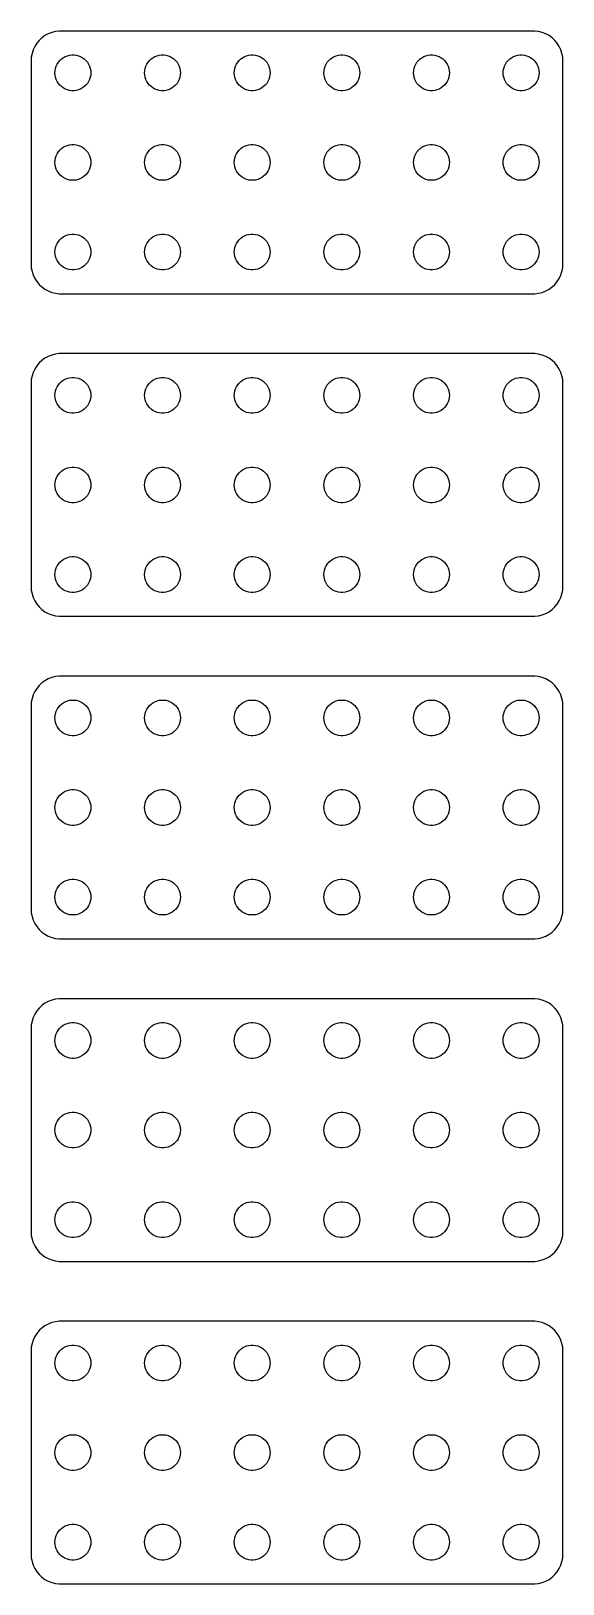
# Model space of a CAD drawing. Header units: metres. Extents: x -44 to 44, y 248 to 508.
import ezdxf

# ---------------------------------------------------------------- set-up
doc = ezdxf.new("R2010")
doc.units = ezdxf.units.M

msp = doc.modelspace()

# ---------------------------------------------------------------- linework, layer by layer
for p, q in [((-42.1791, 507.222), (-42.6871, 506.853)), ((-41.6289, 507.524), (-42.1791, 507.222)), ((-41.0451, 507.755), (-41.6289, 507.524)), ((-40.4369, 507.911), (-41.0451, 507.755)), ((-39.8139, 507.99), (-40.4369, 507.911)), ((39.8139, 507.99), (-39.8139, 507.99)), ((40.4369, 507.911), (39.8139, 507.99)), ((41.0451, 507.755), (40.4369, 507.911)), ((41.6289, 507.524), (41.0451, 507.755)), ((42.1791, 507.222), (41.6289, 507.524)), ((42.6871, 506.853), (42.1791, 507.222)), ((-44.1489, 504.841), (-44.3429, 504.243)), ((-43.8815, 505.409), (-44.1489, 504.841)), ((-43.5451, 505.939), (-43.8815, 505.409)), ((-43.1448, 506.423), (-43.5451, 505.939)), ((-42.6871, 506.853), (-43.1448, 506.423)), ((43.1448, 506.423), (42.6871, 506.853)), ((43.5451, 505.939), (43.1448, 506.423)), ((43.8815, 505.409), (43.5451, 505.939)), ((44.1489, 504.841), (43.8815, 505.409)), ((44.3429, 504.243), (44.1489, 504.841)), ((-44.4606, 503.627), (-44.5, 503)), ((-44.5, 503), (-44.5, 469)), ((-44.3429, 504.243), (-44.4606, 503.627)), ((-40.4057, 501.746), (-40.2893, 502.104)), ((-40.2893, 502.104), (-40.1289, 502.445)), ((-40.1289, 502.445), (-39.927, 502.763)), ((-39.927, 502.763), (-39.6869, 503.054)), ((-39.6869, 503.054), (-39.4123, 503.312)), ((-39.4123, 503.312), (-39.1075, 503.533)), ((-39.1075, 503.533), (-38.7773, 503.714)), ((-38.7773, 503.714), (-38.427, 503.853)), ((-38.427, 503.853), (-38.0621, 503.947)), ((-38.0621, 503.947), (-37.6884, 503.994)), ((-37.6884, 503.994), (-37.3116, 503.994)), ((-37.3116, 503.994), (-36.9379, 503.947)), ((-36.9379, 503.947), (-36.5729, 503.853)), ((-36.5729, 503.853), (-36.2227, 503.714)), ((-36.2227, 503.714), (-35.8925, 503.533)), ((-35.8925, 503.533), (-35.5877, 503.312)), ((-35.5877, 503.312), (-35.3131, 503.054)), ((-35.3131, 503.054), (-35.0729, 502.763)), ((-35.0729, 502.763), (-34.8711, 502.445)), ((-34.8711, 502.445), (-34.7107, 502.104)), ((-34.7107, 502.104), (-34.5942, 501.746)), ((-25.4057, 501.746), (-25.2893, 502.104)), ((-25.2893, 502.104), (-25.1289, 502.445)), ((-25.1289, 502.445), (-24.927, 502.763)), ((-24.927, 502.763), (-24.6869, 503.054)), ((-24.6869, 503.054), (-24.4123, 503.312)), ((-24.4123, 503.312), (-24.1075, 503.533)), ((-24.1075, 503.533), (-23.7773, 503.714)), ((-23.7773, 503.714), (-23.427, 503.853)), ((-23.427, 503.853), (-23.0621, 503.947)), ((-23.0621, 503.947), (-22.6884, 503.994)), ((-22.6884, 503.994), (-22.3116, 503.994)), ((-22.3116, 503.994), (-21.9379, 503.947)), ((-21.9379, 503.947), (-21.5729, 503.853)), ((-21.5729, 503.853), (-21.2227, 503.714)), ((-21.2227, 503.714), (-20.8925, 503.533)), ((-20.8925, 503.533), (-20.5877, 503.312)), ((-20.5877, 503.312), (-20.3131, 503.054)), ((-20.3131, 503.054), (-20.0729, 502.763)), ((-20.0729, 502.763), (-19.8711, 502.445)), ((-19.8711, 502.445), (-19.7107, 502.104)), ((-19.7107, 502.104), (-19.5942, 501.746)), ((-10.4057, 501.746), (-10.2893, 502.104)), ((-10.2893, 502.104), (-10.1289, 502.445)), ((-10.1289, 502.445), (-9.92705, 502.763)), ((-9.92705, 502.763), (-9.6869, 503.054)), ((-9.6869, 503.054), (-9.41226, 503.312)), ((-9.41226, 503.312), (-9.10747, 503.533)), ((-9.10747, 503.533), (-8.77733, 503.714)), ((-8.77733, 503.714), (-8.42705, 503.853)), ((-8.42705, 503.853), (-8.06213, 503.947)), ((-8.06213, 503.947), (-7.68837, 503.994)), ((-7.68837, 503.994), (-7.31161, 503.994)), ((-7.31161, 503.994), (-6.93785, 503.947)), ((-6.93785, 503.947), (-6.57294, 503.853)), ((-6.57294, 503.853), (-6.22266, 503.714)), ((-6.22266, 503.714), (-5.89252, 503.533)), ((-5.89252, 503.533), (-5.58772, 503.312)), ((-5.58772, 503.312), (-5.31308, 503.054)), ((-5.31308, 503.054), (-5.07294, 502.763)), ((-5.07294, 502.763), (-4.87108, 502.445)), ((-4.87108, 502.445), (-4.71066, 502.104)), ((-4.71066, 502.104), (-4.59424, 501.746)), ((4.59424, 501.746), (4.71066, 502.104)), ((4.71066, 502.104), (4.87108, 502.445)), ((4.87108, 502.445), (5.07294, 502.763)), ((5.07294, 502.763), (5.31308, 503.054)), ((5.31308, 503.054), (5.58772, 503.312)), ((5.58772, 503.312), (5.89252, 503.533)), ((5.89252, 503.533), (6.22266, 503.714)), ((6.22266, 503.714), (6.57294, 503.853)), ((6.57294, 503.853), (6.93785, 503.947)), ((6.93785, 503.947), (7.31161, 503.994)), ((7.31161, 503.994), (7.68837, 503.994)), ((7.68837, 503.994), (8.06213, 503.947)), ((8.06213, 503.947), (8.42705, 503.853)), ((8.42705, 503.853), (8.77733, 503.714)), ((8.77733, 503.714), (9.10747, 503.533)), ((9.10747, 503.533), (9.41226, 503.312)), ((9.41226, 503.312), (9.6869, 503.054)), ((9.6869, 503.054), (9.92705, 502.763)), ((9.92705, 502.763), (10.1289, 502.445)), ((10.1289, 502.445), (10.2893, 502.104)), ((10.2893, 502.104), (10.4057, 501.746)), ((19.5942, 501.746), (19.7107, 502.104)), ((19.7107, 502.104), (19.8711, 502.445)), ((19.8711, 502.445), (20.0729, 502.763)), ((20.0729, 502.763), (20.3131, 503.054)), ((20.3131, 503.054), (20.5877, 503.312)), ((20.5877, 503.312), (20.8925, 503.533)), ((20.8925, 503.533), (21.2227, 503.714)), ((21.2227, 503.714), (21.5729, 503.853)), ((21.5729, 503.853), (21.9379, 503.947)), ((21.9379, 503.947), (22.3116, 503.994)), ((22.3116, 503.994), (22.6884, 503.994)), ((22.6884, 503.994), (23.0621, 503.947)), ((23.0621, 503.947), (23.427, 503.853)), ((23.427, 503.853), (23.7773, 503.714)), ((23.7773, 503.714), (24.1075, 503.533)), ((24.1075, 503.533), (24.4123, 503.312)), ((24.4123, 503.312), (24.6869, 503.054)), ((24.6869, 503.054), (24.927, 502.763)), ((24.927, 502.763), (25.1289, 502.445)), ((25.1289, 502.445), (25.2893, 502.104)), ((25.2893, 502.104), (25.4057, 501.746)), ((34.5942, 501.746), (34.7107, 502.104)), ((34.7107, 502.104), (34.8711, 502.445)), ((34.8711, 502.445), (35.0729, 502.763)), ((35.0729, 502.763), (35.3131, 503.054)), ((35.3131, 503.054), (35.5877, 503.312)), ((35.5877, 503.312), (35.8925, 503.533)), ((35.8925, 503.533), (36.2227, 503.714)), ((36.2227, 503.714), (36.5729, 503.853)), ((36.5729, 503.853), (36.9379, 503.947)), ((36.9379, 503.947), (37.3116, 503.994)), ((37.3116, 503.994), (37.6884, 503.994)), ((37.6884, 503.994), (38.0621, 503.947)), ((38.0621, 503.947), (38.427, 503.853)), ((38.427, 503.853), (38.7773, 503.714)), ((38.7773, 503.714), (39.1075, 503.533)), ((39.1075, 503.533), (39.4123, 503.312)), ((39.4123, 503.312), (39.6869, 503.054)), ((39.6869, 503.054), (39.927, 502.763)), ((39.927, 502.763), (40.1289, 502.445)), ((40.1289, 502.445), (40.2893, 502.104)), ((40.2893, 502.104), (40.4057, 501.746)), ((44.4606, 503.627), (44.3429, 504.243)), ((44.5, 503), (44.4606, 503.627)), ((44.5, 469), (44.5, 503)), ((-40.5, 501), (-40.4763, 501.376)), ((-40.4763, 500.624), (-40.5, 501)), ((-40.4763, 501.376), (-40.4057, 501.746)), ((-40.4057, 500.254), (-40.4763, 500.624)), ((-40.2893, 499.896), (-40.4057, 500.254)), ((-40.1289, 499.555), (-40.2893, 499.896)), ((-39.927, 499.237), (-40.1289, 499.555)), ((-39.6869, 498.946), (-39.927, 499.237)), ((-35.0729, 499.237), (-35.3131, 498.946)), ((-34.8711, 499.555), (-35.0729, 499.237)), ((-34.7107, 499.896), (-34.8711, 499.555)), ((-34.5942, 500.254), (-34.7107, 499.896)), ((-34.5942, 501.746), (-34.5237, 501.376)), ((-34.5237, 500.624), (-34.5942, 500.254)), ((-34.5237, 501.376), (-34.5, 501)), ((-34.5, 501), (-34.5237, 500.624)), ((-25.5, 501), (-25.4763, 501.376)), ((-25.4763, 500.624), (-25.5, 501)), ((-25.4763, 501.376), (-25.4057, 501.746)), ((-25.4057, 500.254), (-25.4763, 500.624)), ((-25.2893, 499.896), (-25.4057, 500.254)), ((-25.1289, 499.555), (-25.2893, 499.896)), ((-24.927, 499.237), (-25.1289, 499.555)), ((-24.6869, 498.946), (-24.927, 499.237)), ((-20.0729, 499.237), (-20.3131, 498.946)), ((-19.8711, 499.555), (-20.0729, 499.237)), ((-19.7107, 499.896), (-19.8711, 499.555)), ((-19.5942, 500.254), (-19.7107, 499.896)), ((-19.5942, 501.746), (-19.5237, 501.376)), ((-19.5237, 500.624), (-19.5942, 500.254)), ((-19.5237, 501.376), (-19.5, 501)), ((-19.5, 501), (-19.5237, 500.624)), ((-10.5, 501), (-10.4763, 501.376)), ((-10.4763, 500.624), (-10.5, 501)), ((-10.4763, 501.376), (-10.4057, 501.746)), ((-10.4057, 500.254), (-10.4763, 500.624)), ((-10.2893, 499.896), (-10.4057, 500.254)), ((-10.1289, 499.555), (-10.2893, 499.896)), ((-9.92705, 499.237), (-10.1289, 499.555)), ((-9.6869, 498.946), (-9.92705, 499.237)), ((-5.07294, 499.237), (-5.31308, 498.946)), ((-4.87108, 499.555), (-5.07294, 499.237)), ((-4.71066, 499.896), (-4.87108, 499.555)), ((-4.59424, 500.254), (-4.71066, 499.896)), ((-4.59424, 501.746), (-4.52365, 501.376)), ((-4.52365, 500.624), (-4.59424, 500.254)), ((-4.52365, 501.376), (-4.5, 501)), ((-4.5, 501), (-4.52365, 500.624)), ((4.5, 501), (4.52365, 501.376)), ((4.52365, 500.624), (4.5, 501)), ((4.52365, 501.376), (4.59424, 501.746)), ((4.59424, 500.254), (4.52365, 500.624)), ((4.71066, 499.896), (4.59424, 500.254)), ((4.87108, 499.555), (4.71066, 499.896)), ((5.07294, 499.237), (4.87108, 499.555)), ((5.31308, 498.946), (5.07294, 499.237)), ((9.92705, 499.237), (9.6869, 498.946)), ((10.1289, 499.555), (9.92705, 499.237)), ((10.2893, 499.896), (10.1289, 499.555)), ((10.4057, 500.254), (10.2893, 499.896)), ((10.4057, 501.746), (10.4763, 501.376)), ((10.4763, 500.624), (10.4057, 500.254)), ((10.4763, 501.376), (10.5, 501)), ((10.5, 501), (10.4763, 500.624)), ((19.5, 501), (19.5237, 501.376)), ((19.5237, 500.624), (19.5, 501)), ((19.5237, 501.376), (19.5942, 501.746)), ((19.5942, 500.254), (19.5237, 500.624)), ((19.7107, 499.896), (19.5942, 500.254)), ((19.8711, 499.555), (19.7107, 499.896)), ((20.0729, 499.237), (19.8711, 499.555)), ((20.3131, 498.946), (20.0729, 499.237)), ((24.927, 499.237), (24.6869, 498.946)), ((25.1289, 499.555), (24.927, 499.237)), ((25.2893, 499.896), (25.1289, 499.555)), ((25.4057, 500.254), (25.2893, 499.896)), ((25.4057, 501.746), (25.4763, 501.376)), ((25.4763, 500.624), (25.4057, 500.254)), ((25.4763, 501.376), (25.5, 501)), ((25.5, 501), (25.4763, 500.624)), ((34.5, 501), (34.5237, 501.376)), ((34.5237, 500.624), (34.5, 501)), ((34.5237, 501.376), (34.5942, 501.746)), ((34.5942, 500.254), (34.5237, 500.624)), ((34.7107, 499.896), (34.5942, 500.254)), ((34.8711, 499.555), (34.7107, 499.896)), ((35.0729, 499.237), (34.8711, 499.555)), ((35.3131, 498.946), (35.0729, 499.237)), ((39.927, 499.237), (39.6869, 498.946)), ((40.1289, 499.555), (39.927, 499.237)), ((40.2893, 499.896), (40.1289, 499.555)), ((40.4057, 500.254), (40.2893, 499.896)), ((40.4057, 501.746), (40.4763, 501.376)), ((40.4763, 500.624), (40.4057, 500.254)), ((40.4763, 501.376), (40.5, 501)), ((40.5, 501), (40.4763, 500.624)), ((-39.4123, 498.688), (-39.6869, 498.946)), ((-39.1075, 498.467), (-39.4123, 498.688)), ((-38.7773, 498.286), (-39.1075, 498.467)), ((-38.427, 498.147), (-38.7773, 498.286)), ((-38.0621, 498.053), (-38.427, 498.147)), ((-37.6884, 498.006), (-38.0621, 498.053)), ((-37.3116, 498.006), (-37.6884, 498.006)), ((-36.9379, 498.053), (-37.3116, 498.006)), ((-36.5729, 498.147), (-36.9379, 498.053)), ((-36.2227, 498.286), (-36.5729, 498.147)), ((-35.8925, 498.467), (-36.2227, 498.286)), ((-35.5877, 498.688), (-35.8925, 498.467)), ((-35.3131, 498.946), (-35.5877, 498.688)), ((-24.4123, 498.688), (-24.6869, 498.946)), ((-24.1075, 498.467), (-24.4123, 498.688)), ((-23.7773, 498.286), (-24.1075, 498.467)), ((-23.427, 498.147), (-23.7773, 498.286)), ((-23.0621, 498.053), (-23.427, 498.147)), ((-22.6884, 498.006), (-23.0621, 498.053)), ((-22.3116, 498.006), (-22.6884, 498.006)), ((-21.9379, 498.053), (-22.3116, 498.006)), ((-21.5729, 498.147), (-21.9379, 498.053)), ((-21.2227, 498.286), (-21.5729, 498.147)), ((-20.8925, 498.467), (-21.2227, 498.286)), ((-20.5877, 498.688), (-20.8925, 498.467)), ((-20.3131, 498.946), (-20.5877, 498.688)), ((-9.41226, 498.688), (-9.6869, 498.946)), ((-9.10747, 498.467), (-9.41226, 498.688)), ((-8.77733, 498.286), (-9.10747, 498.467)), ((-8.42705, 498.147), (-8.77733, 498.286)), ((-8.06213, 498.053), (-8.42705, 498.147)), ((-7.68837, 498.006), (-8.06213, 498.053)), ((-7.31161, 498.006), (-7.68837, 498.006)), ((-6.93785, 498.053), (-7.31161, 498.006)), ((-6.57294, 498.147), (-6.93785, 498.053)), ((-6.22266, 498.286), (-6.57294, 498.147)), ((-5.89252, 498.467), (-6.22266, 498.286)), ((-5.58772, 498.688), (-5.89252, 498.467)), ((-5.31308, 498.946), (-5.58772, 498.688)), ((5.58772, 498.688), (5.31308, 498.946)), ((5.89252, 498.467), (5.58772, 498.688)), ((6.22266, 498.286), (5.89252, 498.467)), ((6.57294, 498.147), (6.22266, 498.286)), ((6.93785, 498.053), (6.57294, 498.147)), ((7.31161, 498.006), (6.93785, 498.053)), ((7.68837, 498.006), (7.31161, 498.006)), ((8.06213, 498.053), (7.68837, 498.006)), ((8.42705, 498.147), (8.06213, 498.053)), ((8.77733, 498.286), (8.42705, 498.147)), ((9.10747, 498.467), (8.77733, 498.286)), ((9.41226, 498.688), (9.10747, 498.467)), ((9.6869, 498.946), (9.41226, 498.688)), ((20.5877, 498.688), (20.3131, 498.946)), ((20.8925, 498.467), (20.5877, 498.688)), ((21.2227, 498.286), (20.8925, 498.467)), ((21.5729, 498.147), (21.2227, 498.286)), ((21.9379, 498.053), (21.5729, 498.147)), ((22.3116, 498.006), (21.9379, 498.053)), ((22.6884, 498.006), (22.3116, 498.006)), ((23.0621, 498.053), (22.6884, 498.006)), ((23.427, 498.147), (23.0621, 498.053)), ((23.7773, 498.286), (23.427, 498.147)), ((24.1075, 498.467), (23.7773, 498.286)), ((24.4123, 498.688), (24.1075, 498.467)), ((24.6869, 498.946), (24.4123, 498.688)), ((35.5877, 498.688), (35.3131, 498.946)), ((35.8925, 498.467), (35.5877, 498.688)), ((36.2227, 498.286), (35.8925, 498.467)), ((36.5729, 498.147), (36.2227, 498.286)), ((36.9379, 498.053), (36.5729, 498.147)), ((37.3116, 498.006), (36.9379, 498.053)), ((37.6884, 498.006), (37.3116, 498.006)), ((38.0621, 498.053), (37.6884, 498.006)), ((38.427, 498.147), (38.0621, 498.053)), ((38.7773, 498.286), (38.427, 498.147)), ((39.1075, 498.467), (38.7773, 498.286)), ((39.4123, 498.688), (39.1075, 498.467)), ((39.6869, 498.946), (39.4123, 498.688)), ((-38.7773, 488.714), (-38.427, 488.853)), ((-38.427, 488.853), (-38.0621, 488.947)), ((-38.0621, 488.947), (-37.6884, 488.994)), ((-37.6884, 488.994), (-37.3116, 488.994)), ((-37.3116, 488.994), (-36.9379, 488.947)), ((-36.9379, 488.947), (-36.5729, 488.853)), ((-36.5729, 488.853), (-36.2227, 488.714)), ((-23.7773, 488.714), (-23.427, 488.853)), ((-23.427, 488.853), (-23.0621, 488.947)), ((-23.0621, 488.947), (-22.6884, 488.994)), ((-22.6884, 488.994), (-22.3116, 488.994)), ((-22.3116, 488.994), (-21.9379, 488.947)), ((-21.9379, 488.947), (-21.5729, 488.853)), ((-21.5729, 488.853), (-21.2227, 488.714)), ((-8.77733, 488.714), (-8.42705, 488.853)), ((-8.42705, 488.853), (-8.06213, 488.947)), ((-8.06213, 488.947), (-7.68837, 488.994)), ((-7.68837, 488.994), (-7.31161, 488.994)), ((-7.31161, 488.994), (-6.93785, 488.947)), ((-6.93785, 488.947), (-6.57294, 488.853)), ((-6.57294, 488.853), (-6.22266, 488.714)), ((6.22266, 488.714), (6.57294, 488.853)), ((6.57294, 488.853), (6.93785, 488.947)), ((6.93785, 488.947), (7.31161, 488.994)), ((7.31161, 488.994), (7.68837, 488.994)), ((7.68837, 488.994), (8.06213, 488.947)), ((8.06213, 488.947), (8.42705, 488.853)), ((8.42705, 488.853), (8.77733, 488.714)), ((21.2227, 488.714), (21.5729, 488.853)), ((21.5729, 488.853), (21.9379, 488.947)), ((21.9379, 488.947), (22.3116, 488.994)), ((22.3116, 488.994), (22.6884, 488.994)), ((22.6884, 488.994), (23.0621, 488.947)), ((23.0621, 488.947), (23.427, 488.853)), ((23.427, 488.853), (23.7773, 488.714)), ((36.2227, 488.714), (36.5729, 488.853)), ((36.5729, 488.853), (36.9379, 488.947)), ((36.9379, 488.947), (37.3116, 488.994)), ((37.3116, 488.994), (37.6884, 488.994)), ((37.6884, 488.994), (38.0621, 488.947)), ((38.0621, 488.947), (38.427, 488.853)), ((38.427, 488.853), (38.7773, 488.714)), ((-40.5, 486), (-40.4763, 486.376)), ((-40.4763, 486.376), (-40.4057, 486.746)), ((-40.4057, 486.746), (-40.2893, 487.104)), ((-40.2893, 487.104), (-40.1289, 487.445)), ((-40.1289, 487.445), (-39.927, 487.763)), ((-39.927, 487.763), (-39.6869, 488.054)), ((-39.6869, 488.054), (-39.4123, 488.312)), ((-39.4123, 488.312), (-39.1075, 488.533)), ((-39.1075, 488.533), (-38.7773, 488.714)), ((-36.2227, 488.714), (-35.8925, 488.533)), ((-35.8925, 488.533), (-35.5877, 488.312)), ((-35.5877, 488.312), (-35.3131, 488.054)), ((-35.3131, 488.054), (-35.0729, 487.763)), ((-35.0729, 487.763), (-34.8711, 487.445)), ((-34.8711, 487.445), (-34.7107, 487.104)), ((-34.7107, 487.104), (-34.5942, 486.746)), ((-34.5942, 486.746), (-34.5237, 486.376)), ((-34.5237, 486.376), (-34.5, 486)), ((-25.5, 486), (-25.4763, 486.376)), ((-25.4763, 486.376), (-25.4057, 486.746)), ((-25.4057, 486.746), (-25.2893, 487.104)), ((-25.2893, 487.104), (-25.1289, 487.445)), ((-25.1289, 487.445), (-24.927, 487.763)), ((-24.927, 487.763), (-24.6869, 488.054)), ((-24.6869, 488.054), (-24.4123, 488.312)), ((-24.4123, 488.312), (-24.1075, 488.533)), ((-24.1075, 488.533), (-23.7773, 488.714)), ((-21.2227, 488.714), (-20.8925, 488.533)), ((-20.8925, 488.533), (-20.5877, 488.312)), ((-20.5877, 488.312), (-20.3131, 488.054)), ((-20.3131, 488.054), (-20.0729, 487.763)), ((-20.0729, 487.763), (-19.8711, 487.445)), ((-19.8711, 487.445), (-19.7107, 487.104)), ((-19.7107, 487.104), (-19.5942, 486.746)), ((-19.5942, 486.746), (-19.5237, 486.376)), ((-19.5237, 486.376), (-19.5, 486)), ((-10.5, 486), (-10.4763, 486.376)), ((-10.4763, 486.376), (-10.4057, 486.746)), ((-10.4057, 486.746), (-10.2893, 487.104)), ((-10.2893, 487.104), (-10.1289, 487.445)), ((-10.1289, 487.445), (-9.92705, 487.763)), ((-9.92705, 487.763), (-9.6869, 488.054)), ((-9.6869, 488.054), (-9.41226, 488.312)), ((-9.41226, 488.312), (-9.10747, 488.533)), ((-9.10747, 488.533), (-8.77733, 488.714)), ((-6.22266, 488.714), (-5.89252, 488.533)), ((-5.89252, 488.533), (-5.58772, 488.312)), ((-5.58772, 488.312), (-5.31308, 488.054)), ((-5.31308, 488.054), (-5.07294, 487.763)), ((-5.07294, 487.763), (-4.87108, 487.445)), ((-4.87108, 487.445), (-4.71066, 487.104)), ((-4.71066, 487.104), (-4.59424, 486.746)), ((-4.59424, 486.746), (-4.52365, 486.376)), ((-4.52365, 486.376), (-4.5, 486)), ((4.5, 486), (4.52365, 486.376)), ((4.52365, 486.376), (4.59424, 486.746)), ((4.59424, 486.746), (4.71066, 487.104)), ((4.71066, 487.104), (4.87108, 487.445)), ((4.87108, 487.445), (5.07294, 487.763)), ((5.07294, 487.763), (5.31308, 488.054)), ((5.31308, 488.054), (5.58772, 488.312)), ((5.58772, 488.312), (5.89252, 488.533)), ((5.89252, 488.533), (6.22266, 488.714)), ((8.77733, 488.714), (9.10747, 488.533)), ((9.10747, 488.533), (9.41226, 488.312)), ((9.41226, 488.312), (9.6869, 488.054)), ((9.6869, 488.054), (9.92705, 487.763)), ((9.92705, 487.763), (10.1289, 487.445)), ((10.1289, 487.445), (10.2893, 487.104)), ((10.2893, 487.104), (10.4057, 486.746)), ((10.4057, 486.746), (10.4763, 486.376)), ((10.4763, 486.376), (10.5, 486)), ((19.5, 486), (19.5237, 486.376)), ((19.5237, 486.376), (19.5942, 486.746)), ((19.5942, 486.746), (19.7107, 487.104)), ((19.7107, 487.104), (19.8711, 487.445)), ((19.8711, 487.445), (20.0729, 487.763)), ((20.0729, 487.763), (20.3131, 488.054)), ((20.3131, 488.054), (20.5877, 488.312)), ((20.5877, 488.312), (20.8925, 488.533)), ((20.8925, 488.533), (21.2227, 488.714)), ((23.7773, 488.714), (24.1075, 488.533)), ((24.1075, 488.533), (24.4123, 488.312)), ((24.4123, 488.312), (24.6869, 488.054)), ((24.6869, 488.054), (24.927, 487.763)), ((24.927, 487.763), (25.1289, 487.445)), ((25.1289, 487.445), (25.2893, 487.104)), ((25.2893, 487.104), (25.4057, 486.746)), ((25.4057, 486.746), (25.4763, 486.376)), ((25.4763, 486.376), (25.5, 486)), ((34.5, 486), (34.5237, 486.376)), ((34.5237, 486.376), (34.5942, 486.746)), ((34.5942, 486.746), (34.7107, 487.104)), ((34.7107, 487.104), (34.8711, 487.445)), ((34.8711, 487.445), (35.0729, 487.763)), ((35.0729, 487.763), (35.3131, 488.054)), ((35.3131, 488.054), (35.5877, 488.312)), ((35.5877, 488.312), (35.8925, 488.533)), ((35.8925, 488.533), (36.2227, 488.714)), ((38.7773, 488.714), (39.1075, 488.533)), ((39.1075, 488.533), (39.4123, 488.312)), ((39.4123, 488.312), (39.6869, 488.054)), ((39.6869, 488.054), (39.927, 487.763)), ((39.927, 487.763), (40.1289, 487.445)), ((40.1289, 487.445), (40.2893, 487.104)), ((40.2893, 487.104), (40.4057, 486.746)), ((40.4057, 486.746), (40.4763, 486.376)), ((40.4763, 486.376), (40.5, 486)), ((-40.4763, 485.624), (-40.5, 486)), ((-40.4057, 485.254), (-40.4763, 485.624)), ((-40.2893, 484.896), (-40.4057, 485.254)), ((-40.1289, 484.555), (-40.2893, 484.896)), ((-39.927, 484.237), (-40.1289, 484.555)), ((-39.6869, 483.946), (-39.927, 484.237)), ((-39.4123, 483.688), (-39.6869, 483.946)), ((-39.1075, 483.467), (-39.4123, 483.688)), ((-35.5877, 483.688), (-35.8925, 483.467)), ((-35.3131, 483.946), (-35.5877, 483.688)), ((-35.0729, 484.237), (-35.3131, 483.946)), ((-34.8711, 484.555), (-35.0729, 484.237)), ((-34.7107, 484.896), (-34.8711, 484.555)), ((-34.5942, 485.254), (-34.7107, 484.896)), ((-34.5237, 485.624), (-34.5942, 485.254)), ((-34.5, 486), (-34.5237, 485.624)), ((-25.4763, 485.624), (-25.5, 486)), ((-25.4057, 485.254), (-25.4763, 485.624)), ((-25.2893, 484.896), (-25.4057, 485.254)), ((-25.1289, 484.555), (-25.2893, 484.896)), ((-24.927, 484.237), (-25.1289, 484.555)), ((-24.6869, 483.946), (-24.927, 484.237)), ((-24.4123, 483.688), (-24.6869, 483.946)), ((-24.1075, 483.467), (-24.4123, 483.688)), ((-20.5877, 483.688), (-20.8925, 483.467)), ((-20.3131, 483.946), (-20.5877, 483.688)), ((-20.0729, 484.237), (-20.3131, 483.946)), ((-19.8711, 484.555), (-20.0729, 484.237)), ((-19.7107, 484.896), (-19.8711, 484.555)), ((-19.5942, 485.254), (-19.7107, 484.896)), ((-19.5237, 485.624), (-19.5942, 485.254)), ((-19.5, 486), (-19.5237, 485.624)), ((-10.4763, 485.624), (-10.5, 486)), ((-10.4057, 485.254), (-10.4763, 485.624)), ((-10.2893, 484.896), (-10.4057, 485.254)), ((-10.1289, 484.555), (-10.2893, 484.896)), ((-9.92705, 484.237), (-10.1289, 484.555)), ((-9.6869, 483.946), (-9.92705, 484.237)), ((-9.41226, 483.688), (-9.6869, 483.946)), ((-9.10747, 483.467), (-9.41226, 483.688)), ((-5.58772, 483.688), (-5.89252, 483.467)), ((-5.31308, 483.946), (-5.58772, 483.688)), ((-5.07294, 484.237), (-5.31308, 483.946)), ((-4.87108, 484.555), (-5.07294, 484.237)), ((-4.71066, 484.896), (-4.87108, 484.555)), ((-4.59424, 485.254), (-4.71066, 484.896)), ((-4.52365, 485.624), (-4.59424, 485.254)), ((-4.5, 486), (-4.52365, 485.624)), ((4.52365, 485.624), (4.5, 486)), ((4.59424, 485.254), (4.52365, 485.624)), ((4.71066, 484.896), (4.59424, 485.254)), ((4.87108, 484.555), (4.71066, 484.896)), ((5.07294, 484.237), (4.87108, 484.555)), ((5.31308, 483.946), (5.07294, 484.237)), ((5.58772, 483.688), (5.31308, 483.946)), ((5.89252, 483.467), (5.58772, 483.688)), ((9.41226, 483.688), (9.10747, 483.467)), ((9.6869, 483.946), (9.41226, 483.688)), ((9.92705, 484.237), (9.6869, 483.946)), ((10.1289, 484.555), (9.92705, 484.237)), ((10.2893, 484.896), (10.1289, 484.555)), ((10.4057, 485.254), (10.2893, 484.896)), ((10.4763, 485.624), (10.4057, 485.254)), ((10.5, 486), (10.4763, 485.624)), ((19.5237, 485.624), (19.5, 486)), ((19.5942, 485.254), (19.5237, 485.624)), ((19.7107, 484.896), (19.5942, 485.254)), ((19.8711, 484.555), (19.7107, 484.896)), ((20.0729, 484.237), (19.8711, 484.555)), ((20.3131, 483.946), (20.0729, 484.237)), ((20.5877, 483.688), (20.3131, 483.946)), ((20.8925, 483.467), (20.5877, 483.688)), ((24.4123, 483.688), (24.1075, 483.467)), ((24.6869, 483.946), (24.4123, 483.688)), ((24.927, 484.237), (24.6869, 483.946)), ((25.1289, 484.555), (24.927, 484.237)), ((25.2893, 484.896), (25.1289, 484.555)), ((25.4057, 485.254), (25.2893, 484.896)), ((25.4763, 485.624), (25.4057, 485.254)), ((25.5, 486), (25.4763, 485.624)), ((34.5237, 485.624), (34.5, 486)), ((34.5942, 485.254), (34.5237, 485.624)), ((34.7107, 484.896), (34.5942, 485.254)), ((34.8711, 484.555), (34.7107, 484.896)), ((35.0729, 484.237), (34.8711, 484.555)), ((35.3131, 483.946), (35.0729, 484.237)), ((35.5877, 483.688), (35.3131, 483.946)), ((35.8925, 483.467), (35.5877, 483.688)), ((39.4123, 483.688), (39.1075, 483.467)), ((39.6869, 483.946), (39.4123, 483.688)), ((39.927, 484.237), (39.6869, 483.946)), ((40.1289, 484.555), (39.927, 484.237)), ((40.2893, 484.896), (40.1289, 484.555)), ((40.4057, 485.254), (40.2893, 484.896)), ((40.4763, 485.624), (40.4057, 485.254)), ((40.5, 486), (40.4763, 485.624)), ((-38.7773, 483.286), (-39.1075, 483.467)), ((-38.427, 483.147), (-38.7773, 483.286)), ((-38.0621, 483.053), (-38.427, 483.147)), ((-37.6884, 483.006), (-38.0621, 483.053)), ((-37.3116, 483.006), (-37.6884, 483.006)), ((-36.9379, 483.053), (-37.3116, 483.006)), ((-36.5729, 483.147), (-36.9379, 483.053)), ((-36.2227, 483.286), (-36.5729, 483.147)), ((-35.8925, 483.467), (-36.2227, 483.286)), ((-23.7773, 483.286), (-24.1075, 483.467)), ((-23.427, 483.147), (-23.7773, 483.286)), ((-23.0621, 483.053), (-23.427, 483.147)), ((-22.6884, 483.006), (-23.0621, 483.053)), ((-22.3116, 483.006), (-22.6884, 483.006)), ((-21.9379, 483.053), (-22.3116, 483.006)), ((-21.5729, 483.147), (-21.9379, 483.053)), ((-21.2227, 483.286), (-21.5729, 483.147)), ((-20.8925, 483.467), (-21.2227, 483.286)), ((-8.77733, 483.286), (-9.10747, 483.467)), ((-8.42705, 483.147), (-8.77733, 483.286)), ((-8.06213, 483.053), (-8.42705, 483.147)), ((-7.68837, 483.006), (-8.06213, 483.053)), ((-7.31161, 483.006), (-7.68837, 483.006)), ((-6.93785, 483.053), (-7.31161, 483.006)), ((-6.57294, 483.147), (-6.93785, 483.053)), ((-6.22266, 483.286), (-6.57294, 483.147)), ((-5.89252, 483.467), (-6.22266, 483.286)), ((6.22266, 483.286), (5.89252, 483.467)), ((6.57294, 483.147), (6.22266, 483.286)), ((6.93785, 483.053), (6.57294, 483.147)), ((7.31161, 483.006), (6.93785, 483.053)), ((7.68837, 483.006), (7.31161, 483.006)), ((8.06213, 483.053), (7.68837, 483.006)), ((8.42705, 483.147), (8.06213, 483.053)), ((8.77733, 483.286), (8.42705, 483.147)), ((9.10747, 483.467), (8.77733, 483.286)), ((21.2227, 483.286), (20.8925, 483.467)), ((21.5729, 483.147), (21.2227, 483.286)), ((21.9379, 483.053), (21.5729, 483.147)), ((22.3116, 483.006), (21.9379, 483.053)), ((22.6884, 483.006), (22.3116, 483.006)), ((23.0621, 483.053), (22.6884, 483.006)), ((23.427, 483.147), (23.0621, 483.053)), ((23.7773, 483.286), (23.427, 483.147)), ((24.1075, 483.467), (23.7773, 483.286)), ((36.2227, 483.286), (35.8925, 483.467)), ((36.5729, 483.147), (36.2227, 483.286)), ((36.9379, 483.053), (36.5729, 483.147)), ((37.3116, 483.006), (36.9379, 483.053)), ((37.6884, 483.006), (37.3116, 483.006)), ((38.0621, 483.053), (37.6884, 483.006)), ((38.427, 483.147), (38.0621, 483.053)), ((38.7773, 483.286), (38.427, 483.147)), ((39.1075, 483.467), (38.7773, 483.286)), ((-39.6869, 473.054), (-39.4123, 473.312)), ((-39.4123, 473.312), (-39.1075, 473.533)), ((-39.1075, 473.533), (-38.7773, 473.714)), ((-38.7773, 473.714), (-38.427, 473.853)), ((-38.427, 473.853), (-38.0621, 473.947)), ((-38.0621, 473.947), (-37.6884, 473.994)), ((-37.6884, 473.994), (-37.3116, 473.994)), ((-37.3116, 473.994), (-36.9379, 473.947)), ((-36.9379, 473.947), (-36.5729, 473.853)), ((-36.5729, 473.853), (-36.2227, 473.714)), ((-36.2227, 473.714), (-35.8925, 473.533)), ((-35.8925, 473.533), (-35.5877, 473.312)), ((-35.5877, 473.312), (-35.3131, 473.054)), ((-24.6869, 473.054), (-24.4123, 473.312)), ((-24.4123, 473.312), (-24.1075, 473.533)), ((-24.1075, 473.533), (-23.7773, 473.714)), ((-23.7773, 473.714), (-23.427, 473.853)), ((-23.427, 473.853), (-23.0621, 473.947)), ((-23.0621, 473.947), (-22.6884, 473.994)), ((-22.6884, 473.994), (-22.3116, 473.994)), ((-22.3116, 473.994), (-21.9379, 473.947)), ((-21.9379, 473.947), (-21.5729, 473.853)), ((-21.5729, 473.853), (-21.2227, 473.714)), ((-21.2227, 473.714), (-20.8925, 473.533)), ((-20.8925, 473.533), (-20.5877, 473.312)), ((-20.5877, 473.312), (-20.3131, 473.054)), ((-9.6869, 473.054), (-9.41226, 473.312)), ((-9.41226, 473.312), (-9.10747, 473.533)), ((-9.10747, 473.533), (-8.77733, 473.714)), ((-8.77733, 473.714), (-8.42705, 473.853)), ((-8.42705, 473.853), (-8.06213, 473.947)), ((-8.06213, 473.947), (-7.68837, 473.994)), ((-7.68837, 473.994), (-7.31161, 473.994)), ((-7.31161, 473.994), (-6.93785, 473.947)), ((-6.93785, 473.947), (-6.57294, 473.853)), ((-6.57294, 473.853), (-6.22266, 473.714)), ((-6.22266, 473.714), (-5.89252, 473.533)), ((-5.89252, 473.533), (-5.58772, 473.312)), ((-5.58772, 473.312), (-5.31308, 473.054)), ((5.31308, 473.054), (5.58772, 473.312)), ((5.58772, 473.312), (5.89252, 473.533)), ((5.89252, 473.533), (6.22266, 473.714)), ((6.22266, 473.714), (6.57294, 473.853)), ((6.57294, 473.853), (6.93785, 473.947)), ((6.93785, 473.947), (7.31161, 473.994)), ((7.31161, 473.994), (7.68837, 473.994)), ((7.68837, 473.994), (8.06213, 473.947)), ((8.06213, 473.947), (8.42705, 473.853)), ((8.42705, 473.853), (8.77733, 473.714)), ((8.77733, 473.714), (9.10747, 473.533)), ((9.10747, 473.533), (9.41226, 473.312)), ((9.41226, 473.312), (9.6869, 473.054)), ((20.3131, 473.054), (20.5877, 473.312)), ((20.5877, 473.312), (20.8925, 473.533)), ((20.8925, 473.533), (21.2227, 473.714)), ((21.2227, 473.714), (21.5729, 473.853)), ((21.5729, 473.853), (21.9379, 473.947)), ((21.9379, 473.947), (22.3116, 473.994)), ((22.3116, 473.994), (22.6884, 473.994)), ((22.6884, 473.994), (23.0621, 473.947)), ((23.0621, 473.947), (23.427, 473.853)), ((23.427, 473.853), (23.7773, 473.714)), ((23.7773, 473.714), (24.1075, 473.533)), ((24.1075, 473.533), (24.4123, 473.312)), ((24.4123, 473.312), (24.6869, 473.054)), ((35.3131, 473.054), (35.5877, 473.312)), ((35.5877, 473.312), (35.8925, 473.533)), ((35.8925, 473.533), (36.2227, 473.714)), ((36.2227, 473.714), (36.5729, 473.853)), ((36.5729, 473.853), (36.9379, 473.947)), ((36.9379, 473.947), (37.3116, 473.994)), ((37.3116, 473.994), (37.6884, 473.994)), ((37.6884, 473.994), (38.0621, 473.947)), ((38.0621, 473.947), (38.427, 473.853)), ((38.427, 473.853), (38.7773, 473.714)), ((38.7773, 473.714), (39.1075, 473.533)), ((39.1075, 473.533), (39.4123, 473.312)), ((39.4123, 473.312), (39.6869, 473.054)), ((-40.5, 471), (-40.4763, 471.376)), ((-40.4763, 470.624), (-40.5, 471)), ((-40.4763, 471.376), (-40.4057, 471.746)), ((-40.4057, 470.254), (-40.4763, 470.624)), ((-40.4057, 471.746), (-40.2893, 472.104)), ((-40.2893, 472.104), (-40.1289, 472.445)), ((-40.1289, 472.445), (-39.927, 472.763)), ((-39.927, 472.763), (-39.6869, 473.054)), ((-35.3131, 473.054), (-35.0729, 472.763)), ((-35.0729, 472.763), (-34.8711, 472.445)), ((-34.8711, 472.445), (-34.7107, 472.104)), ((-34.7107, 472.104), (-34.5942, 471.746)), ((-34.5942, 471.746), (-34.5237, 471.376)), ((-34.5237, 470.624), (-34.5942, 470.254)), ((-34.5237, 471.376), (-34.5, 471)), ((-34.5, 471), (-34.5237, 470.624)), ((-25.5, 471), (-25.4763, 471.376)), ((-25.4763, 470.624), (-25.5, 471)), ((-25.4763, 471.376), (-25.4057, 471.746)), ((-25.4057, 470.254), (-25.4763, 470.624)), ((-25.4057, 471.746), (-25.2893, 472.104)), ((-25.2893, 472.104), (-25.1289, 472.445)), ((-25.1289, 472.445), (-24.927, 472.763)), ((-24.927, 472.763), (-24.6869, 473.054)), ((-20.3131, 473.054), (-20.0729, 472.763)), ((-20.0729, 472.763), (-19.8711, 472.445)), ((-19.8711, 472.445), (-19.7107, 472.104)), ((-19.7107, 472.104), (-19.5942, 471.746)), ((-19.5942, 471.746), (-19.5237, 471.376)), ((-19.5237, 470.624), (-19.5942, 470.254)), ((-19.5237, 471.376), (-19.5, 471)), ((-19.5, 471), (-19.5237, 470.624)), ((-10.5, 471), (-10.4763, 471.376)), ((-10.4763, 470.624), (-10.5, 471)), ((-10.4763, 471.376), (-10.4057, 471.746)), ((-10.4057, 470.254), (-10.4763, 470.624)), ((-10.4057, 471.746), (-10.2893, 472.104)), ((-10.2893, 472.104), (-10.1289, 472.445)), ((-10.1289, 472.445), (-9.92705, 472.763)), ((-9.92705, 472.763), (-9.6869, 473.054)), ((-5.31308, 473.054), (-5.07294, 472.763)), ((-5.07294, 472.763), (-4.87108, 472.445)), ((-4.87108, 472.445), (-4.71066, 472.104)), ((-4.71066, 472.104), (-4.59424, 471.746)), ((-4.59424, 471.746), (-4.52365, 471.376)), ((-4.52365, 470.624), (-4.59424, 470.254)), ((-4.52365, 471.376), (-4.5, 471)), ((-4.5, 471), (-4.52365, 470.624)), ((4.5, 471), (4.52365, 471.376)), ((4.52365, 470.624), (4.5, 471)), ((4.52365, 471.376), (4.59424, 471.746)), ((4.59424, 470.254), (4.52365, 470.624)), ((4.59424, 471.746), (4.71066, 472.104)), ((4.71066, 472.104), (4.87108, 472.445)), ((4.87108, 472.445), (5.07294, 472.763)), ((5.07294, 472.763), (5.31308, 473.054)), ((9.6869, 473.054), (9.92705, 472.763)), ((9.92705, 472.763), (10.1289, 472.445)), ((10.1289, 472.445), (10.2893, 472.104)), ((10.2893, 472.104), (10.4057, 471.746)), ((10.4057, 471.746), (10.4763, 471.376)), ((10.4763, 470.624), (10.4057, 470.254)), ((10.4763, 471.376), (10.5, 471)), ((10.5, 471), (10.4763, 470.624)), ((19.5, 471), (19.5237, 471.376)), ((19.5237, 470.624), (19.5, 471)), ((19.5237, 471.376), (19.5942, 471.746)), ((19.5942, 470.254), (19.5237, 470.624)), ((19.5942, 471.746), (19.7107, 472.104)), ((19.7107, 472.104), (19.8711, 472.445)), ((19.8711, 472.445), (20.0729, 472.763)), ((20.0729, 472.763), (20.3131, 473.054)), ((24.6869, 473.054), (24.927, 472.763)), ((24.927, 472.763), (25.1289, 472.445)), ((25.1289, 472.445), (25.2893, 472.104)), ((25.2893, 472.104), (25.4057, 471.746)), ((25.4057, 471.746), (25.4763, 471.376)), ((25.4763, 470.624), (25.4057, 470.254)), ((25.4763, 471.376), (25.5, 471)), ((25.5, 471), (25.4763, 470.624)), ((34.5, 471), (34.5237, 471.376)), ((34.5237, 470.624), (34.5, 471)), ((34.5237, 471.376), (34.5942, 471.746)), ((34.5942, 470.254), (34.5237, 470.624)), ((34.5942, 471.746), (34.7107, 472.104)), ((34.7107, 472.104), (34.8711, 472.445)), ((34.8711, 472.445), (35.0729, 472.763)), ((35.0729, 472.763), (35.3131, 473.054)), ((39.6869, 473.054), (39.927, 472.763)), ((39.927, 472.763), (40.1289, 472.445)), ((40.1289, 472.445), (40.2893, 472.104)), ((40.2893, 472.104), (40.4057, 471.746)), ((40.4057, 471.746), (40.4763, 471.376)), ((40.4763, 470.624), (40.4057, 470.254)), ((40.4763, 471.376), (40.5, 471)), ((40.5, 471), (40.4763, 470.624)), ((-44.5, 469), (-44.4606, 468.373)), ((-44.4606, 468.373), (-44.3429, 467.757)), ((-40.2893, 469.896), (-40.4057, 470.254)), ((-40.1289, 469.555), (-40.2893, 469.896)), ((-39.927, 469.237), (-40.1289, 469.555)), ((-39.6869, 468.946), (-39.927, 469.237)), ((-39.4123, 468.688), (-39.6869, 468.946)), ((-39.1075, 468.467), (-39.4123, 468.688)), ((-38.7773, 468.286), (-39.1075, 468.467)), ((-38.427, 468.147), (-38.7773, 468.286)), ((-38.0621, 468.053), (-38.427, 468.147)), ((-37.6884, 468.006), (-38.0621, 468.053)), ((-37.3116, 468.006), (-37.6884, 468.006)), ((-36.9379, 468.053), (-37.3116, 468.006)), ((-36.5729, 468.147), (-36.9379, 468.053)), ((-36.2227, 468.286), (-36.5729, 468.147)), ((-35.8925, 468.467), (-36.2227, 468.286)), ((-35.5877, 468.688), (-35.8925, 468.467)), ((-35.3131, 468.946), (-35.5877, 468.688)), ((-35.0729, 469.237), (-35.3131, 468.946)), ((-34.8711, 469.555), (-35.0729, 469.237)), ((-34.7107, 469.896), (-34.8711, 469.555)), ((-34.5942, 470.254), (-34.7107, 469.896)), ((-25.2893, 469.896), (-25.4057, 470.254)), ((-25.1289, 469.555), (-25.2893, 469.896)), ((-24.927, 469.237), (-25.1289, 469.555)), ((-24.6869, 468.946), (-24.927, 469.237)), ((-24.4123, 468.688), (-24.6869, 468.946)), ((-24.1075, 468.467), (-24.4123, 468.688)), ((-23.7773, 468.286), (-24.1075, 468.467)), ((-23.427, 468.147), (-23.7773, 468.286)), ((-23.0621, 468.053), (-23.427, 468.147)), ((-22.6884, 468.006), (-23.0621, 468.053)), ((-22.3116, 468.006), (-22.6884, 468.006)), ((-21.9379, 468.053), (-22.3116, 468.006)), ((-21.5729, 468.147), (-21.9379, 468.053)), ((-21.2227, 468.286), (-21.5729, 468.147)), ((-20.8925, 468.467), (-21.2227, 468.286)), ((-20.5877, 468.688), (-20.8925, 468.467)), ((-20.3131, 468.946), (-20.5877, 468.688)), ((-20.0729, 469.237), (-20.3131, 468.946)), ((-19.8711, 469.555), (-20.0729, 469.237)), ((-19.7107, 469.896), (-19.8711, 469.555)), ((-19.5942, 470.254), (-19.7107, 469.896)), ((-10.2893, 469.896), (-10.4057, 470.254)), ((-10.1289, 469.555), (-10.2893, 469.896)), ((-9.92705, 469.237), (-10.1289, 469.555)), ((-9.6869, 468.946), (-9.92705, 469.237)), ((-9.41226, 468.688), (-9.6869, 468.946)), ((-9.10747, 468.467), (-9.41226, 468.688)), ((-8.77733, 468.286), (-9.10747, 468.467)), ((-8.42705, 468.147), (-8.77733, 468.286)), ((-8.06213, 468.053), (-8.42705, 468.147)), ((-7.68837, 468.006), (-8.06213, 468.053)), ((-7.31161, 468.006), (-7.68837, 468.006)), ((-6.93785, 468.053), (-7.31161, 468.006)), ((-6.57294, 468.147), (-6.93785, 468.053)), ((-6.22266, 468.286), (-6.57294, 468.147)), ((-5.89252, 468.467), (-6.22266, 468.286)), ((-5.58772, 468.688), (-5.89252, 468.467)), ((-5.31308, 468.946), (-5.58772, 468.688)), ((-5.07294, 469.237), (-5.31308, 468.946)), ((-4.87108, 469.555), (-5.07294, 469.237)), ((-4.71066, 469.896), (-4.87108, 469.555)), ((-4.59424, 470.254), (-4.71066, 469.896)), ((4.71066, 469.896), (4.59424, 470.254)), ((4.87108, 469.555), (4.71066, 469.896)), ((5.07294, 469.237), (4.87108, 469.555)), ((5.31308, 468.946), (5.07294, 469.237)), ((5.58772, 468.688), (5.31308, 468.946)), ((5.89252, 468.467), (5.58772, 468.688)), ((6.22266, 468.286), (5.89252, 468.467)), ((6.57294, 468.147), (6.22266, 468.286)), ((6.93785, 468.053), (6.57294, 468.147)), ((7.31161, 468.006), (6.93785, 468.053)), ((7.68837, 468.006), (7.31161, 468.006)), ((8.06213, 468.053), (7.68837, 468.006)), ((8.42705, 468.147), (8.06213, 468.053)), ((8.77733, 468.286), (8.42705, 468.147)), ((9.10747, 468.467), (8.77733, 468.286)), ((9.41226, 468.688), (9.10747, 468.467)), ((9.6869, 468.946), (9.41226, 468.688)), ((9.92705, 469.237), (9.6869, 468.946)), ((10.1289, 469.555), (9.92705, 469.237)), ((10.2893, 469.896), (10.1289, 469.555)), ((10.4057, 470.254), (10.2893, 469.896)), ((19.7107, 469.896), (19.5942, 470.254)), ((19.8711, 469.555), (19.7107, 469.896)), ((20.0729, 469.237), (19.8711, 469.555)), ((20.3131, 468.946), (20.0729, 469.237)), ((20.5877, 468.688), (20.3131, 468.946)), ((20.8925, 468.467), (20.5877, 468.688)), ((21.2227, 468.286), (20.8925, 468.467)), ((21.5729, 468.147), (21.2227, 468.286)), ((21.9379, 468.053), (21.5729, 468.147)), ((22.3116, 468.006), (21.9379, 468.053)), ((22.6884, 468.006), (22.3116, 468.006)), ((23.0621, 468.053), (22.6884, 468.006)), ((23.427, 468.147), (23.0621, 468.053)), ((23.7773, 468.286), (23.427, 468.147)), ((24.1075, 468.467), (23.7773, 468.286)), ((24.4123, 468.688), (24.1075, 468.467)), ((24.6869, 468.946), (24.4123, 468.688)), ((24.927, 469.237), (24.6869, 468.946)), ((25.1289, 469.555), (24.927, 469.237)), ((25.2893, 469.896), (25.1289, 469.555)), ((25.4057, 470.254), (25.2893, 469.896)), ((34.7107, 469.896), (34.5942, 470.254)), ((34.8711, 469.555), (34.7107, 469.896)), ((35.0729, 469.237), (34.8711, 469.555)), ((35.3131, 468.946), (35.0729, 469.237)), ((35.5877, 468.688), (35.3131, 468.946)), ((35.8925, 468.467), (35.5877, 468.688)), ((36.2227, 468.286), (35.8925, 468.467)), ((36.5729, 468.147), (36.2227, 468.286)), ((36.9379, 468.053), (36.5729, 468.147)), ((37.3116, 468.006), (36.9379, 468.053)), ((37.6884, 468.006), (37.3116, 468.006)), ((38.0621, 468.053), (37.6884, 468.006)), ((38.427, 468.147), (38.0621, 468.053)), ((38.7773, 468.286), (38.427, 468.147)), ((39.1075, 468.467), (38.7773, 468.286)), ((39.4123, 468.688), (39.1075, 468.467)), ((39.6869, 468.946), (39.4123, 468.688)), ((39.927, 469.237), (39.6869, 468.946)), ((40.1289, 469.555), (39.927, 469.237)), ((40.2893, 469.896), (40.1289, 469.555)), ((40.4057, 470.254), (40.2893, 469.896)), ((44.3429, 467.757), (44.4606, 468.373)), ((44.4606, 468.373), (44.5, 469)), ((-44.3429, 467.757), (-44.1489, 467.159)), ((-44.1489, 467.159), (-43.8815, 466.591)), ((-43.8815, 466.591), (-43.5451, 466.061)), ((-43.5451, 466.061), (-43.1448, 465.577)), ((-43.1448, 465.577), (-42.6871, 465.147)), ((42.6871, 465.147), (43.1448, 465.577)), ((43.1448, 465.577), (43.5451, 466.061)), ((43.5451, 466.061), (43.8815, 466.591)), ((43.8815, 466.591), (44.1489, 467.159)), ((44.1489, 467.159), (44.3429, 467.757)), ((-42.6871, 465.147), (-42.1791, 464.778)), ((-42.1791, 464.778), (-41.6289, 464.476)), ((-41.6289, 464.476), (-41.0451, 464.245)), ((-41.0451, 464.245), (-40.4369, 464.089)), ((-40.4369, 464.089), (-39.8139, 464.01)), ((-39.8139, 464.01), (39.8139, 464.01)), ((39.8139, 464.01), (40.4369, 464.089)), ((40.4369, 464.089), (41.0451, 464.245)), ((41.0451, 464.245), (41.6289, 464.476)), ((41.6289, 464.476), (42.1791, 464.778)), ((42.1791, 464.778), (42.6871, 465.147)), ((-43.1448, 452.423), (-43.5451, 451.939)), ((-42.6871, 452.853), (-43.1448, 452.423)), ((-42.1791, 453.222), (-42.6871, 452.853)), ((-41.6289, 453.524), (-42.1791, 453.222)), ((-41.0451, 453.755), (-41.6289, 453.524)), ((-40.4369, 453.911), (-41.0451, 453.755)), ((-39.8139, 453.99), (-40.4369, 453.911)), ((39.8139, 453.99), (-39.8139, 453.99)), ((40.4369, 453.911), (39.8139, 453.99)), ((41.0451, 453.755), (40.4369, 453.911)), ((41.6289, 453.524), (41.0451, 453.755)), ((42.1791, 453.222), (41.6289, 453.524)), ((42.6871, 452.853), (42.1791, 453.222)), ((43.1448, 452.423), (42.6871, 452.853)), ((43.5451, 451.939), (43.1448, 452.423)), ((-44.3429, 450.243), (-44.4606, 449.627)), ((-44.1489, 450.841), (-44.3429, 450.243)), ((-43.8815, 451.409), (-44.1489, 450.841)), ((-43.5451, 451.939), (-43.8815, 451.409)), ((-38.7773, 449.714), (-38.427, 449.853)), ((-38.427, 449.853), (-38.0621, 449.947)), ((-38.0621, 449.947), (-37.6884, 449.994)), ((-37.6884, 449.994), (-37.3116, 449.994)), ((-37.3116, 449.994), (-36.9379, 449.947)), ((-36.9379, 449.947), (-36.5729, 449.853)), ((-36.5729, 449.853), (-36.2227, 449.714)), ((-23.7773, 449.714), (-23.427, 449.853)), ((-23.427, 449.853), (-23.0621, 449.947)), ((-23.0621, 449.947), (-22.6884, 449.994)), ((-22.6884, 449.994), (-22.3116, 449.994)), ((-22.3116, 449.994), (-21.9379, 449.947)), ((-21.9379, 449.947), (-21.5729, 449.853)), ((-21.5729, 449.853), (-21.2227, 449.714)), ((-8.77733, 449.714), (-8.42705, 449.853)), ((-8.42705, 449.853), (-8.06213, 449.947)), ((-8.06213, 449.947), (-7.68837, 449.994)), ((-7.68837, 449.994), (-7.31161, 449.994)), ((-7.31161, 449.994), (-6.93785, 449.947)), ((-6.93785, 449.947), (-6.57294, 449.853)), ((-6.57294, 449.853), (-6.22266, 449.714)), ((6.22266, 449.714), (6.57294, 449.853)), ((6.57294, 449.853), (6.93785, 449.947)), ((6.93785, 449.947), (7.31161, 449.994)), ((7.31161, 449.994), (7.68837, 449.994)), ((7.68837, 449.994), (8.06213, 449.947)), ((8.06213, 449.947), (8.42705, 449.853)), ((8.42705, 449.853), (8.77733, 449.714)), ((21.2227, 449.714), (21.5729, 449.853)), ((21.5729, 449.853), (21.9379, 449.947)), ((21.9379, 449.947), (22.3116, 449.994)), ((22.3116, 449.994), (22.6884, 449.994)), ((22.6884, 449.994), (23.0621, 449.947)), ((23.0621, 449.947), (23.427, 449.853)), ((23.427, 449.853), (23.7773, 449.714)), ((36.2227, 449.714), (36.5729, 449.853)), ((36.5729, 449.853), (36.9379, 449.947)), ((36.9379, 449.947), (37.3116, 449.994)), ((37.3116, 449.994), (37.6884, 449.994)), ((37.6884, 449.994), (38.0621, 449.947)), ((38.0621, 449.947), (38.427, 449.853)), ((38.427, 449.853), (38.7773, 449.714)), ((43.8815, 451.409), (43.5451, 451.939)), ((44.1489, 450.841), (43.8815, 451.409)), ((44.3429, 450.243), (44.1489, 450.841)), ((44.4606, 449.627), (44.3429, 450.243)), ((-44.4606, 449.627), (-44.5, 449)), ((-44.5, 449), (-44.5, 415)), ((-40.5, 447), (-40.4763, 447.376)), ((-40.4763, 447.376), (-40.4057, 447.746)), ((-40.4057, 447.746), (-40.2893, 448.104)), ((-40.2893, 448.104), (-40.1289, 448.445)), ((-40.1289, 448.445), (-39.927, 448.763)), ((-39.927, 448.763), (-39.6869, 449.054)), ((-39.6869, 449.054), (-39.4123, 449.312)), ((-39.4123, 449.312), (-39.1075, 449.533)), ((-39.1075, 449.533), (-38.7773, 449.714)), ((-36.2227, 449.714), (-35.8925, 449.533)), ((-35.8925, 449.533), (-35.5877, 449.312)), ((-35.5877, 449.312), (-35.3131, 449.054)), ((-35.3131, 449.054), (-35.0729, 448.763)), ((-35.0729, 448.763), (-34.8711, 448.445)), ((-34.8711, 448.445), (-34.7107, 448.104)), ((-34.7107, 448.104), (-34.5942, 447.746)), ((-34.5942, 447.746), (-34.5237, 447.376)), ((-34.5237, 447.376), (-34.5, 447)), ((-25.5, 447), (-25.4763, 447.376)), ((-25.4763, 447.376), (-25.4057, 447.746)), ((-25.4057, 447.746), (-25.2893, 448.104)), ((-25.2893, 448.104), (-25.1289, 448.445)), ((-25.1289, 448.445), (-24.927, 448.763)), ((-24.927, 448.763), (-24.6869, 449.054)), ((-24.6869, 449.054), (-24.4123, 449.312)), ((-24.4123, 449.312), (-24.1075, 449.533)), ((-24.1075, 449.533), (-23.7773, 449.714)), ((-21.2227, 449.714), (-20.8925, 449.533)), ((-20.8925, 449.533), (-20.5877, 449.312)), ((-20.5877, 449.312), (-20.3131, 449.054)), ((-20.3131, 449.054), (-20.0729, 448.763)), ((-20.0729, 448.763), (-19.8711, 448.445)), ((-19.8711, 448.445), (-19.7107, 448.104)), ((-19.7107, 448.104), (-19.5942, 447.746)), ((-19.5942, 447.746), (-19.5237, 447.376)), ((-19.5237, 447.376), (-19.5, 447)), ((-10.5, 447), (-10.4763, 447.376)), ((-10.4763, 447.376), (-10.4057, 447.746)), ((-10.4057, 447.746), (-10.2893, 448.104)), ((-10.2893, 448.104), (-10.1289, 448.445)), ((-10.1289, 448.445), (-9.92705, 448.763)), ((-9.92705, 448.763), (-9.6869, 449.054)), ((-9.6869, 449.054), (-9.41226, 449.312)), ((-9.41226, 449.312), (-9.10747, 449.533)), ((-9.10747, 449.533), (-8.77733, 449.714)), ((-6.22266, 449.714), (-5.89252, 449.533)), ((-5.89252, 449.533), (-5.58772, 449.312)), ((-5.58772, 449.312), (-5.31308, 449.054)), ((-5.31308, 449.054), (-5.07294, 448.763)), ((-5.07294, 448.763), (-4.87108, 448.445)), ((-4.87108, 448.445), (-4.71066, 448.104)), ((-4.71066, 448.104), (-4.59424, 447.746)), ((-4.59424, 447.746), (-4.52365, 447.376)), ((-4.52365, 447.376), (-4.5, 447)), ((4.5, 447), (4.52365, 447.376)), ((4.52365, 447.376), (4.59424, 447.746)), ((4.59424, 447.746), (4.71066, 448.104)), ((4.71066, 448.104), (4.87108, 448.445)), ((4.87108, 448.445), (5.07294, 448.763)), ((5.07294, 448.763), (5.31308, 449.054)), ((5.31308, 449.054), (5.58772, 449.312)), ((5.58772, 449.312), (5.89252, 449.533)), ((5.89252, 449.533), (6.22266, 449.714)), ((8.77733, 449.714), (9.10747, 449.533)), ((9.10747, 449.533), (9.41226, 449.312)), ((9.41226, 449.312), (9.6869, 449.054)), ((9.6869, 449.054), (9.92705, 448.763)), ((9.92705, 448.763), (10.1289, 448.445)), ((10.1289, 448.445), (10.2893, 448.104)), ((10.2893, 448.104), (10.4057, 447.746)), ((10.4057, 447.746), (10.4763, 447.376)), ((10.4763, 447.376), (10.5, 447)), ((19.5, 447), (19.5237, 447.376)), ((19.5237, 447.376), (19.5942, 447.746)), ((19.5942, 447.746), (19.7107, 448.104)), ((19.7107, 448.104), (19.8711, 448.445)), ((19.8711, 448.445), (20.0729, 448.763)), ((20.0729, 448.763), (20.3131, 449.054)), ((20.3131, 449.054), (20.5877, 449.312)), ((20.5877, 449.312), (20.8925, 449.533)), ((20.8925, 449.533), (21.2227, 449.714)), ((23.7773, 449.714), (24.1075, 449.533)), ((24.1075, 449.533), (24.4123, 449.312)), ((24.4123, 449.312), (24.6869, 449.054)), ((24.6869, 449.054), (24.927, 448.763)), ((24.927, 448.763), (25.1289, 448.445)), ((25.1289, 448.445), (25.2893, 448.104)), ((25.2893, 448.104), (25.4057, 447.746)), ((25.4057, 447.746), (25.4763, 447.376)), ((25.4763, 447.376), (25.5, 447)), ((34.5, 447), (34.5237, 447.376)), ((34.5237, 447.376), (34.5942, 447.746)), ((34.5942, 447.746), (34.7107, 448.104)), ((34.7107, 448.104), (34.8711, 448.445)), ((34.8711, 448.445), (35.0729, 448.763)), ((35.0729, 448.763), (35.3131, 449.054)), ((35.3131, 449.054), (35.5877, 449.312)), ((35.5877, 449.312), (35.8925, 449.533)), ((35.8925, 449.533), (36.2227, 449.714)), ((38.7773, 449.714), (39.1075, 449.533)), ((39.1075, 449.533), (39.4123, 449.312)), ((39.4123, 449.312), (39.6869, 449.054)), ((39.6869, 449.054), (39.927, 448.763)), ((39.927, 448.763), (40.1289, 448.445)), ((40.1289, 448.445), (40.2893, 448.104)), ((40.2893, 448.104), (40.4057, 447.746)), ((40.4057, 447.746), (40.4763, 447.376)), ((40.4763, 447.376), (40.5, 447)), ((44.5, 449), (44.4606, 449.627)), ((44.5, 415), (44.5, 449)), ((-40.4763, 446.624), (-40.5, 447)), ((-40.4057, 446.254), (-40.4763, 446.624)), ((-40.2893, 445.896), (-40.4057, 446.254)), ((-40.1289, 445.555), (-40.2893, 445.896)), ((-39.927, 445.237), (-40.1289, 445.555)), ((-39.6869, 444.946), (-39.927, 445.237)), ((-39.4123, 444.688), (-39.6869, 444.946)), ((-39.1075, 444.467), (-39.4123, 444.688)), ((-35.5877, 444.688), (-35.8925, 444.467)), ((-35.3131, 444.946), (-35.5877, 444.688)), ((-35.0729, 445.237), (-35.3131, 444.946)), ((-34.8711, 445.555), (-35.0729, 445.237)), ((-34.7107, 445.896), (-34.8711, 445.555)), ((-34.5942, 446.254), (-34.7107, 445.896)), ((-34.5237, 446.624), (-34.5942, 446.254)), ((-34.5, 447), (-34.5237, 446.624)), ((-25.4763, 446.624), (-25.5, 447)), ((-25.4057, 446.254), (-25.4763, 446.624)), ((-25.2893, 445.896), (-25.4057, 446.254)), ((-25.1289, 445.555), (-25.2893, 445.896)), ((-24.927, 445.237), (-25.1289, 445.555)), ((-24.6869, 444.946), (-24.927, 445.237)), ((-24.4123, 444.688), (-24.6869, 444.946)), ((-24.1075, 444.467), (-24.4123, 444.688)), ((-20.5877, 444.688), (-20.8925, 444.467)), ((-20.3131, 444.946), (-20.5877, 444.688)), ((-20.0729, 445.237), (-20.3131, 444.946)), ((-19.8711, 445.555), (-20.0729, 445.237)), ((-19.7107, 445.896), (-19.8711, 445.555)), ((-19.5942, 446.254), (-19.7107, 445.896)), ((-19.5237, 446.624), (-19.5942, 446.254)), ((-19.5, 447), (-19.5237, 446.624)), ((-10.4763, 446.624), (-10.5, 447)), ((-10.4057, 446.254), (-10.4763, 446.624)), ((-10.2893, 445.896), (-10.4057, 446.254)), ((-10.1289, 445.555), (-10.2893, 445.896)), ((-9.92705, 445.237), (-10.1289, 445.555)), ((-9.6869, 444.946), (-9.92705, 445.237)), ((-9.41226, 444.688), (-9.6869, 444.946)), ((-9.10747, 444.467), (-9.41226, 444.688)), ((-5.58772, 444.688), (-5.89252, 444.467)), ((-5.31308, 444.946), (-5.58772, 444.688)), ((-5.07294, 445.237), (-5.31308, 444.946)), ((-4.87108, 445.555), (-5.07294, 445.237)), ((-4.71066, 445.896), (-4.87108, 445.555)), ((-4.59424, 446.254), (-4.71066, 445.896)), ((-4.52365, 446.624), (-4.59424, 446.254)), ((-4.5, 447), (-4.52365, 446.624)), ((4.52365, 446.624), (4.5, 447)), ((4.59424, 446.254), (4.52365, 446.624)), ((4.71066, 445.896), (4.59424, 446.254)), ((4.87108, 445.555), (4.71066, 445.896)), ((5.07294, 445.237), (4.87108, 445.555)), ((5.31308, 444.946), (5.07294, 445.237)), ((5.58772, 444.688), (5.31308, 444.946)), ((5.89252, 444.467), (5.58772, 444.688)), ((9.41226, 444.688), (9.10747, 444.467)), ((9.6869, 444.946), (9.41226, 444.688)), ((9.92705, 445.237), (9.6869, 444.946)), ((10.1289, 445.555), (9.92705, 445.237)), ((10.2893, 445.896), (10.1289, 445.555)), ((10.4057, 446.254), (10.2893, 445.896)), ((10.4763, 446.624), (10.4057, 446.254)), ((10.5, 447), (10.4763, 446.624)), ((19.5237, 446.624), (19.5, 447)), ((19.5942, 446.254), (19.5237, 446.624)), ((19.7107, 445.896), (19.5942, 446.254)), ((19.8711, 445.555), (19.7107, 445.896)), ((20.0729, 445.237), (19.8711, 445.555)), ((20.3131, 444.946), (20.0729, 445.237)), ((20.5877, 444.688), (20.3131, 444.946)), ((20.8925, 444.467), (20.5877, 444.688)), ((24.4123, 444.688), (24.1075, 444.467)), ((24.6869, 444.946), (24.4123, 444.688)), ((24.927, 445.237), (24.6869, 444.946)), ((25.1289, 445.555), (24.927, 445.237)), ((25.2893, 445.896), (25.1289, 445.555)), ((25.4057, 446.254), (25.2893, 445.896)), ((25.4763, 446.624), (25.4057, 446.254)), ((25.5, 447), (25.4763, 446.624)), ((34.5237, 446.624), (34.5, 447)), ((34.5942, 446.254), (34.5237, 446.624)), ((34.7107, 445.896), (34.5942, 446.254)), ((34.8711, 445.555), (34.7107, 445.896)), ((35.0729, 445.237), (34.8711, 445.555)), ((35.3131, 444.946), (35.0729, 445.237)), ((35.5877, 444.688), (35.3131, 444.946)), ((35.8925, 444.467), (35.5877, 444.688)), ((39.4123, 444.688), (39.1075, 444.467)), ((39.6869, 444.946), (39.4123, 444.688)), ((39.927, 445.237), (39.6869, 444.946)), ((40.1289, 445.555), (39.927, 445.237)), ((40.2893, 445.896), (40.1289, 445.555)), ((40.4057, 446.254), (40.2893, 445.896)), ((40.4763, 446.624), (40.4057, 446.254)), ((40.5, 447), (40.4763, 446.624)), ((-38.7773, 444.286), (-39.1075, 444.467)), ((-38.427, 444.147), (-38.7773, 444.286)), ((-38.0621, 444.053), (-38.427, 444.147)), ((-37.6884, 444.006), (-38.0621, 444.053)), ((-37.3116, 444.006), (-37.6884, 444.006)), ((-36.9379, 444.053), (-37.3116, 444.006)), ((-36.5729, 444.147), (-36.9379, 444.053)), ((-36.2227, 444.286), (-36.5729, 444.147)), ((-35.8925, 444.467), (-36.2227, 444.286)), ((-23.7773, 444.286), (-24.1075, 444.467)), ((-23.427, 444.147), (-23.7773, 444.286)), ((-23.0621, 444.053), (-23.427, 444.147)), ((-22.6884, 444.006), (-23.0621, 444.053)), ((-22.3116, 444.006), (-22.6884, 444.006)), ((-21.9379, 444.053), (-22.3116, 444.006)), ((-21.5729, 444.147), (-21.9379, 444.053)), ((-21.2227, 444.286), (-21.5729, 444.147)), ((-20.8925, 444.467), (-21.2227, 444.286)), ((-8.77733, 444.286), (-9.10747, 444.467)), ((-8.42705, 444.147), (-8.77733, 444.286)), ((-8.06213, 444.053), (-8.42705, 444.147)), ((-7.68837, 444.006), (-8.06213, 444.053)), ((-7.31161, 444.006), (-7.68837, 444.006)), ((-6.93785, 444.053), (-7.31161, 444.006)), ((-6.57294, 444.147), (-6.93785, 444.053)), ((-6.22266, 444.286), (-6.57294, 444.147)), ((-5.89252, 444.467), (-6.22266, 444.286)), ((6.22266, 444.286), (5.89252, 444.467)), ((6.57294, 444.147), (6.22266, 444.286)), ((6.93785, 444.053), (6.57294, 444.147)), ((7.31161, 444.006), (6.93785, 444.053)), ((7.68837, 444.006), (7.31161, 444.006)), ((8.06213, 444.053), (7.68837, 444.006)), ((8.42705, 444.147), (8.06213, 444.053)), ((8.77733, 444.286), (8.42705, 444.147)), ((9.10747, 444.467), (8.77733, 444.286)), ((21.2227, 444.286), (20.8925, 444.467)), ((21.5729, 444.147), (21.2227, 444.286)), ((21.9379, 444.053), (21.5729, 444.147)), ((22.3116, 444.006), (21.9379, 444.053)), ((22.6884, 444.006), (22.3116, 444.006)), ((23.0621, 444.053), (22.6884, 444.006)), ((23.427, 444.147), (23.0621, 444.053)), ((23.7773, 444.286), (23.427, 444.147)), ((24.1075, 444.467), (23.7773, 444.286)), ((36.2227, 444.286), (35.8925, 444.467)), ((36.5729, 444.147), (36.2227, 444.286)), ((36.9379, 444.053), (36.5729, 444.147)), ((37.3116, 444.006), (36.9379, 444.053)), ((37.6884, 444.006), (37.3116, 444.006)), ((38.0621, 444.053), (37.6884, 444.006)), ((38.427, 444.147), (38.0621, 444.053)), ((38.7773, 444.286), (38.427, 444.147)), ((39.1075, 444.467), (38.7773, 444.286)), ((-39.6869, 434.054), (-39.4123, 434.312)), ((-39.4123, 434.312), (-39.1075, 434.533)), ((-39.1075, 434.533), (-38.7773, 434.714)), ((-38.7773, 434.714), (-38.427, 434.853)), ((-38.427, 434.853), (-38.0621, 434.947)), ((-38.0621, 434.947), (-37.6884, 434.994)), ((-37.6884, 434.994), (-37.3116, 434.994)), ((-37.3116, 434.994), (-36.9379, 434.947)), ((-36.9379, 434.947), (-36.5729, 434.853)), ((-36.5729, 434.853), (-36.2227, 434.714)), ((-36.2227, 434.714), (-35.8925, 434.533)), ((-35.8925, 434.533), (-35.5877, 434.312)), ((-35.5877, 434.312), (-35.3131, 434.054)), ((-24.6869, 434.054), (-24.4123, 434.312)), ((-24.4123, 434.312), (-24.1075, 434.533)), ((-24.1075, 434.533), (-23.7773, 434.714)), ((-23.7773, 434.714), (-23.427, 434.853)), ((-23.427, 434.853), (-23.0621, 434.947)), ((-23.0621, 434.947), (-22.6884, 434.994)), ((-22.6884, 434.994), (-22.3116, 434.994)), ((-22.3116, 434.994), (-21.9379, 434.947)), ((-21.9379, 434.947), (-21.5729, 434.853)), ((-21.5729, 434.853), (-21.2227, 434.714)), ((-21.2227, 434.714), (-20.8925, 434.533)), ((-20.8925, 434.533), (-20.5877, 434.312)), ((-20.5877, 434.312), (-20.3131, 434.054)), ((-9.6869, 434.054), (-9.41226, 434.312)), ((-9.41226, 434.312), (-9.10747, 434.533)), ((-9.10747, 434.533), (-8.77733, 434.714)), ((-8.77733, 434.714), (-8.42705, 434.853)), ((-8.42705, 434.853), (-8.06213, 434.947)), ((-8.06213, 434.947), (-7.68837, 434.994)), ((-7.68837, 434.994), (-7.31161, 434.994)), ((-7.31161, 434.994), (-6.93785, 434.947)), ((-6.93785, 434.947), (-6.57294, 434.853)), ((-6.57294, 434.853), (-6.22266, 434.714)), ((-6.22266, 434.714), (-5.89252, 434.533)), ((-5.89252, 434.533), (-5.58772, 434.312)), ((-5.58772, 434.312), (-5.31308, 434.054)), ((5.31308, 434.054), (5.58772, 434.312)), ((5.58772, 434.312), (5.89252, 434.533)), ((5.89252, 434.533), (6.22266, 434.714)), ((6.22266, 434.714), (6.57294, 434.853)), ((6.57294, 434.853), (6.93785, 434.947)), ((6.93785, 434.947), (7.31161, 434.994)), ((7.31161, 434.994), (7.68837, 434.994)), ((7.68837, 434.994), (8.06213, 434.947)), ((8.06213, 434.947), (8.42705, 434.853)), ((8.42705, 434.853), (8.77733, 434.714)), ((8.77733, 434.714), (9.10747, 434.533)), ((9.10747, 434.533), (9.41226, 434.312)), ((9.41226, 434.312), (9.6869, 434.054)), ((20.3131, 434.054), (20.5877, 434.312)), ((20.5877, 434.312), (20.8925, 434.533)), ((20.8925, 434.533), (21.2227, 434.714)), ((21.2227, 434.714), (21.5729, 434.853)), ((21.5729, 434.853), (21.9379, 434.947)), ((21.9379, 434.947), (22.3116, 434.994)), ((22.3116, 434.994), (22.6884, 434.994)), ((22.6884, 434.994), (23.0621, 434.947)), ((23.0621, 434.947), (23.427, 434.853)), ((23.427, 434.853), (23.7773, 434.714)), ((23.7773, 434.714), (24.1075, 434.533)), ((24.1075, 434.533), (24.4123, 434.312)), ((24.4123, 434.312), (24.6869, 434.054)), ((35.3131, 434.054), (35.5877, 434.312)), ((35.5877, 434.312), (35.8925, 434.533)), ((35.8925, 434.533), (36.2227, 434.714)), ((36.2227, 434.714), (36.5729, 434.853)), ((36.5729, 434.853), (36.9379, 434.947)), ((36.9379, 434.947), (37.3116, 434.994)), ((37.3116, 434.994), (37.6884, 434.994)), ((37.6884, 434.994), (38.0621, 434.947)), ((38.0621, 434.947), (38.427, 434.853)), ((38.427, 434.853), (38.7773, 434.714)), ((38.7773, 434.714), (39.1075, 434.533)), ((39.1075, 434.533), (39.4123, 434.312)), ((39.4123, 434.312), (39.6869, 434.054)), ((-40.5, 432), (-40.4763, 432.376)), ((-40.4763, 431.624), (-40.5, 432)), ((-40.4763, 432.376), (-40.4057, 432.746)), ((-40.4057, 431.254), (-40.4763, 431.624)), ((-40.4057, 432.746), (-40.2893, 433.104)), ((-40.2893, 433.104), (-40.1289, 433.445)), ((-40.1289, 433.445), (-39.927, 433.763)), ((-39.927, 433.763), (-39.6869, 434.054)), ((-35.3131, 434.054), (-35.0729, 433.763)), ((-35.0729, 433.763), (-34.8711, 433.445)), ((-34.8711, 433.445), (-34.7107, 433.104)), ((-34.7107, 433.104), (-34.5942, 432.746)), ((-34.5942, 432.746), (-34.5237, 432.376)), ((-34.5237, 431.624), (-34.5942, 431.254)), ((-34.5237, 432.376), (-34.5, 432)), ((-34.5, 432), (-34.5237, 431.624)), ((-25.5, 432), (-25.4763, 432.376)), ((-25.4763, 431.624), (-25.5, 432)), ((-25.4763, 432.376), (-25.4057, 432.746)), ((-25.4057, 431.254), (-25.4763, 431.624)), ((-25.4057, 432.746), (-25.2893, 433.104)), ((-25.2893, 433.104), (-25.1289, 433.445)), ((-25.1289, 433.445), (-24.927, 433.763)), ((-24.927, 433.763), (-24.6869, 434.054)), ((-20.3131, 434.054), (-20.0729, 433.763)), ((-20.0729, 433.763), (-19.8711, 433.445)), ((-19.8711, 433.445), (-19.7107, 433.104)), ((-19.7107, 433.104), (-19.5942, 432.746)), ((-19.5942, 432.746), (-19.5237, 432.376)), ((-19.5237, 431.624), (-19.5942, 431.254)), ((-19.5237, 432.376), (-19.5, 432)), ((-19.5, 432), (-19.5237, 431.624)), ((-10.5, 432), (-10.4763, 432.376)), ((-10.4763, 431.624), (-10.5, 432)), ((-10.4763, 432.376), (-10.4057, 432.746)), ((-10.4057, 431.254), (-10.4763, 431.624)), ((-10.4057, 432.746), (-10.2893, 433.104)), ((-10.2893, 433.104), (-10.1289, 433.445)), ((-10.1289, 433.445), (-9.92705, 433.763)), ((-9.92705, 433.763), (-9.6869, 434.054)), ((-5.31308, 434.054), (-5.07294, 433.763)), ((-5.07294, 433.763), (-4.87108, 433.445)), ((-4.87108, 433.445), (-4.71066, 433.104)), ((-4.71066, 433.104), (-4.59424, 432.746)), ((-4.59424, 432.746), (-4.52365, 432.376)), ((-4.52365, 431.624), (-4.59424, 431.254)), ((-4.52365, 432.376), (-4.5, 432)), ((-4.5, 432), (-4.52365, 431.624)), ((4.5, 432), (4.52365, 432.376)), ((4.52365, 431.624), (4.5, 432)), ((4.52365, 432.376), (4.59424, 432.746)), ((4.59424, 431.254), (4.52365, 431.624)), ((4.59424, 432.746), (4.71066, 433.104)), ((4.71066, 433.104), (4.87108, 433.445)), ((4.87108, 433.445), (5.07294, 433.763)), ((5.07294, 433.763), (5.31308, 434.054)), ((9.6869, 434.054), (9.92705, 433.763)), ((9.92705, 433.763), (10.1289, 433.445)), ((10.1289, 433.445), (10.2893, 433.104)), ((10.2893, 433.104), (10.4057, 432.746)), ((10.4057, 432.746), (10.4763, 432.376)), ((10.4763, 431.624), (10.4057, 431.254)), ((10.4763, 432.376), (10.5, 432)), ((10.5, 432), (10.4763, 431.624)), ((19.5, 432), (19.5237, 432.376)), ((19.5237, 431.624), (19.5, 432)), ((19.5237, 432.376), (19.5942, 432.746)), ((19.5942, 431.254), (19.5237, 431.624)), ((19.5942, 432.746), (19.7107, 433.104)), ((19.7107, 433.104), (19.8711, 433.445)), ((19.8711, 433.445), (20.0729, 433.763)), ((20.0729, 433.763), (20.3131, 434.054)), ((24.6869, 434.054), (24.927, 433.763)), ((24.927, 433.763), (25.1289, 433.445)), ((25.1289, 433.445), (25.2893, 433.104)), ((25.2893, 433.104), (25.4057, 432.746)), ((25.4057, 432.746), (25.4763, 432.376)), ((25.4763, 431.624), (25.4057, 431.254)), ((25.4763, 432.376), (25.5, 432)), ((25.5, 432), (25.4763, 431.624)), ((34.5, 432), (34.5237, 432.376)), ((34.5237, 431.624), (34.5, 432)), ((34.5237, 432.376), (34.5942, 432.746)), ((34.5942, 431.254), (34.5237, 431.624)), ((34.5942, 432.746), (34.7107, 433.104)), ((34.7107, 433.104), (34.8711, 433.445)), ((34.8711, 433.445), (35.0729, 433.763)), ((35.0729, 433.763), (35.3131, 434.054)), ((39.6869, 434.054), (39.927, 433.763)), ((39.927, 433.763), (40.1289, 433.445)), ((40.1289, 433.445), (40.2893, 433.104)), ((40.2893, 433.104), (40.4057, 432.746)), ((40.4057, 432.746), (40.4763, 432.376)), ((40.4763, 431.624), (40.4057, 431.254)), ((40.4763, 432.376), (40.5, 432)), ((40.5, 432), (40.4763, 431.624)), ((-40.2893, 430.896), (-40.4057, 431.254)), ((-40.1289, 430.555), (-40.2893, 430.896)), ((-39.927, 430.237), (-40.1289, 430.555)), ((-39.6869, 429.946), (-39.927, 430.237)), ((-39.4123, 429.688), (-39.6869, 429.946)), ((-39.1075, 429.467), (-39.4123, 429.688)), ((-38.7773, 429.286), (-39.1075, 429.467)), ((-38.427, 429.147), (-38.7773, 429.286)), ((-38.0621, 429.053), (-38.427, 429.147)), ((-37.6884, 429.006), (-38.0621, 429.053)), ((-37.3116, 429.006), (-37.6884, 429.006)), ((-36.9379, 429.053), (-37.3116, 429.006)), ((-36.5729, 429.147), (-36.9379, 429.053)), ((-36.2227, 429.286), (-36.5729, 429.147)), ((-35.8925, 429.467), (-36.2227, 429.286)), ((-35.5877, 429.688), (-35.8925, 429.467)), ((-35.3131, 429.946), (-35.5877, 429.688)), ((-35.0729, 430.237), (-35.3131, 429.946)), ((-34.8711, 430.555), (-35.0729, 430.237)), ((-34.7107, 430.896), (-34.8711, 430.555)), ((-34.5942, 431.254), (-34.7107, 430.896)), ((-25.2893, 430.896), (-25.4057, 431.254)), ((-25.1289, 430.555), (-25.2893, 430.896)), ((-24.927, 430.237), (-25.1289, 430.555)), ((-24.6869, 429.946), (-24.927, 430.237)), ((-24.4123, 429.688), (-24.6869, 429.946)), ((-24.1075, 429.467), (-24.4123, 429.688)), ((-23.7773, 429.286), (-24.1075, 429.467)), ((-23.427, 429.147), (-23.7773, 429.286)), ((-23.0621, 429.053), (-23.427, 429.147)), ((-22.6884, 429.006), (-23.0621, 429.053)), ((-22.3116, 429.006), (-22.6884, 429.006)), ((-21.9379, 429.053), (-22.3116, 429.006)), ((-21.5729, 429.147), (-21.9379, 429.053)), ((-21.2227, 429.286), (-21.5729, 429.147)), ((-20.8925, 429.467), (-21.2227, 429.286)), ((-20.5877, 429.688), (-20.8925, 429.467)), ((-20.3131, 429.946), (-20.5877, 429.688)), ((-20.0729, 430.237), (-20.3131, 429.946)), ((-19.8711, 430.555), (-20.0729, 430.237)), ((-19.7107, 430.896), (-19.8711, 430.555)), ((-19.5942, 431.254), (-19.7107, 430.896)), ((-10.2893, 430.896), (-10.4057, 431.254)), ((-10.1289, 430.555), (-10.2893, 430.896)), ((-9.92705, 430.237), (-10.1289, 430.555)), ((-9.6869, 429.946), (-9.92705, 430.237)), ((-9.41226, 429.688), (-9.6869, 429.946)), ((-9.10747, 429.467), (-9.41226, 429.688)), ((-8.77733, 429.286), (-9.10747, 429.467)), ((-8.42705, 429.147), (-8.77733, 429.286)), ((-8.06213, 429.053), (-8.42705, 429.147)), ((-7.68837, 429.006), (-8.06213, 429.053)), ((-7.31161, 429.006), (-7.68837, 429.006)), ((-6.93785, 429.053), (-7.31161, 429.006)), ((-6.57294, 429.147), (-6.93785, 429.053)), ((-6.22266, 429.286), (-6.57294, 429.147)), ((-5.89252, 429.467), (-6.22266, 429.286)), ((-5.58772, 429.688), (-5.89252, 429.467)), ((-5.31308, 429.946), (-5.58772, 429.688)), ((-5.07294, 430.237), (-5.31308, 429.946)), ((-4.87108, 430.555), (-5.07294, 430.237)), ((-4.71066, 430.896), (-4.87108, 430.555)), ((-4.59424, 431.254), (-4.71066, 430.896)), ((4.71066, 430.896), (4.59424, 431.254)), ((4.87108, 430.555), (4.71066, 430.896)), ((5.07294, 430.237), (4.87108, 430.555)), ((5.31308, 429.946), (5.07294, 430.237)), ((5.58772, 429.688), (5.31308, 429.946)), ((5.89252, 429.467), (5.58772, 429.688)), ((6.22266, 429.286), (5.89252, 429.467)), ((6.57294, 429.147), (6.22266, 429.286)), ((6.93785, 429.053), (6.57294, 429.147)), ((7.31161, 429.006), (6.93785, 429.053)), ((7.68837, 429.006), (7.31161, 429.006)), ((8.06213, 429.053), (7.68837, 429.006)), ((8.42705, 429.147), (8.06213, 429.053)), ((8.77733, 429.286), (8.42705, 429.147)), ((9.10747, 429.467), (8.77733, 429.286)), ((9.41226, 429.688), (9.10747, 429.467)), ((9.6869, 429.946), (9.41226, 429.688)), ((9.92705, 430.237), (9.6869, 429.946)), ((10.1289, 430.555), (9.92705, 430.237)), ((10.2893, 430.896), (10.1289, 430.555)), ((10.4057, 431.254), (10.2893, 430.896)), ((19.7107, 430.896), (19.5942, 431.254)), ((19.8711, 430.555), (19.7107, 430.896)), ((20.0729, 430.237), (19.8711, 430.555)), ((20.3131, 429.946), (20.0729, 430.237)), ((20.5877, 429.688), (20.3131, 429.946)), ((20.8925, 429.467), (20.5877, 429.688)), ((21.2227, 429.286), (20.8925, 429.467)), ((21.5729, 429.147), (21.2227, 429.286)), ((21.9379, 429.053), (21.5729, 429.147)), ((22.3116, 429.006), (21.9379, 429.053)), ((22.6884, 429.006), (22.3116, 429.006)), ((23.0621, 429.053), (22.6884, 429.006)), ((23.427, 429.147), (23.0621, 429.053)), ((23.7773, 429.286), (23.427, 429.147)), ((24.1075, 429.467), (23.7773, 429.286)), ((24.4123, 429.688), (24.1075, 429.467)), ((24.6869, 429.946), (24.4123, 429.688)), ((24.927, 430.237), (24.6869, 429.946)), ((25.1289, 430.555), (24.927, 430.237)), ((25.2893, 430.896), (25.1289, 430.555)), ((25.4057, 431.254), (25.2893, 430.896)), ((34.7107, 430.896), (34.5942, 431.254)), ((34.8711, 430.555), (34.7107, 430.896)), ((35.0729, 430.237), (34.8711, 430.555)), ((35.3131, 429.946), (35.0729, 430.237)), ((35.5877, 429.688), (35.3131, 429.946)), ((35.8925, 429.467), (35.5877, 429.688)), ((36.2227, 429.286), (35.8925, 429.467)), ((36.5729, 429.147), (36.2227, 429.286)), ((36.9379, 429.053), (36.5729, 429.147)), ((37.3116, 429.006), (36.9379, 429.053)), ((37.6884, 429.006), (37.3116, 429.006)), ((38.0621, 429.053), (37.6884, 429.006)), ((38.427, 429.147), (38.0621, 429.053)), ((38.7773, 429.286), (38.427, 429.147)), ((39.1075, 429.467), (38.7773, 429.286)), ((39.4123, 429.688), (39.1075, 429.467)), ((39.6869, 429.946), (39.4123, 429.688)), ((39.927, 430.237), (39.6869, 429.946)), ((40.1289, 430.555), (39.927, 430.237)), ((40.2893, 430.896), (40.1289, 430.555)), ((40.4057, 431.254), (40.2893, 430.896)), ((-40.1289, 418.445), (-39.927, 418.763)), ((-39.927, 418.763), (-39.6869, 419.054)), ((-39.6869, 419.054), (-39.4123, 419.312)), ((-39.4123, 419.312), (-39.1075, 419.533)), ((-39.1075, 419.533), (-38.7773, 419.714)), ((-38.7773, 419.714), (-38.427, 419.853)), ((-38.427, 419.853), (-38.0621, 419.947)), ((-38.0621, 419.947), (-37.6884, 419.994)), ((-37.6884, 419.994), (-37.3116, 419.994)), ((-37.3116, 419.994), (-36.9379, 419.947)), ((-36.9379, 419.947), (-36.5729, 419.853)), ((-36.5729, 419.853), (-36.2227, 419.714)), ((-36.2227, 419.714), (-35.8925, 419.533)), ((-35.8925, 419.533), (-35.5877, 419.312)), ((-35.5877, 419.312), (-35.3131, 419.054)), ((-35.3131, 419.054), (-35.0729, 418.763)), ((-35.0729, 418.763), (-34.8711, 418.445)), ((-25.1289, 418.445), (-24.927, 418.763)), ((-24.927, 418.763), (-24.6869, 419.054)), ((-24.6869, 419.054), (-24.4123, 419.312)), ((-24.4123, 419.312), (-24.1075, 419.533)), ((-24.1075, 419.533), (-23.7773, 419.714)), ((-23.7773, 419.714), (-23.427, 419.853)), ((-23.427, 419.853), (-23.0621, 419.947)), ((-23.0621, 419.947), (-22.6884, 419.994)), ((-22.6884, 419.994), (-22.3116, 419.994)), ((-22.3116, 419.994), (-21.9379, 419.947)), ((-21.9379, 419.947), (-21.5729, 419.853)), ((-21.5729, 419.853), (-21.2227, 419.714)), ((-21.2227, 419.714), (-20.8925, 419.533)), ((-20.8925, 419.533), (-20.5877, 419.312)), ((-20.5877, 419.312), (-20.3131, 419.054)), ((-20.3131, 419.054), (-20.0729, 418.763)), ((-20.0729, 418.763), (-19.8711, 418.445)), ((-10.1289, 418.445), (-9.92705, 418.763)), ((-9.92705, 418.763), (-9.6869, 419.054)), ((-9.6869, 419.054), (-9.41226, 419.312)), ((-9.41226, 419.312), (-9.10747, 419.533)), ((-9.10747, 419.533), (-8.77733, 419.714)), ((-8.77733, 419.714), (-8.42705, 419.853)), ((-8.42705, 419.853), (-8.06213, 419.947)), ((-8.06213, 419.947), (-7.68837, 419.994)), ((-7.68837, 419.994), (-7.31161, 419.994)), ((-7.31161, 419.994), (-6.93785, 419.947)), ((-6.93785, 419.947), (-6.57294, 419.853)), ((-6.57294, 419.853), (-6.22266, 419.714)), ((-6.22266, 419.714), (-5.89252, 419.533)), ((-5.89252, 419.533), (-5.58772, 419.312)), ((-5.58772, 419.312), (-5.31308, 419.054)), ((-5.31308, 419.054), (-5.07294, 418.763)), ((-5.07294, 418.763), (-4.87108, 418.445)), ((4.87108, 418.445), (5.07294, 418.763)), ((5.07294, 418.763), (5.31308, 419.054)), ((5.31308, 419.054), (5.58772, 419.312)), ((5.58772, 419.312), (5.89252, 419.533)), ((5.89252, 419.533), (6.22266, 419.714)), ((6.22266, 419.714), (6.57294, 419.853)), ((6.57294, 419.853), (6.93785, 419.947)), ((6.93785, 419.947), (7.31161, 419.994)), ((7.31161, 419.994), (7.68837, 419.994)), ((7.68837, 419.994), (8.06213, 419.947)), ((8.06213, 419.947), (8.42705, 419.853)), ((8.42705, 419.853), (8.77733, 419.714)), ((8.77733, 419.714), (9.10747, 419.533)), ((9.10747, 419.533), (9.41226, 419.312)), ((9.41226, 419.312), (9.6869, 419.054)), ((9.6869, 419.054), (9.92705, 418.763)), ((9.92705, 418.763), (10.1289, 418.445)), ((19.8711, 418.445), (20.0729, 418.763)), ((20.0729, 418.763), (20.3131, 419.054)), ((20.3131, 419.054), (20.5877, 419.312)), ((20.5877, 419.312), (20.8925, 419.533)), ((20.8925, 419.533), (21.2227, 419.714)), ((21.2227, 419.714), (21.5729, 419.853)), ((21.5729, 419.853), (21.9379, 419.947)), ((21.9379, 419.947), (22.3116, 419.994)), ((22.3116, 419.994), (22.6884, 419.994)), ((22.6884, 419.994), (23.0621, 419.947)), ((23.0621, 419.947), (23.427, 419.853)), ((23.427, 419.853), (23.7773, 419.714)), ((23.7773, 419.714), (24.1075, 419.533)), ((24.1075, 419.533), (24.4123, 419.312)), ((24.4123, 419.312), (24.6869, 419.054)), ((24.6869, 419.054), (24.927, 418.763)), ((24.927, 418.763), (25.1289, 418.445)), ((34.8711, 418.445), (35.0729, 418.763)), ((35.0729, 418.763), (35.3131, 419.054)), ((35.3131, 419.054), (35.5877, 419.312)), ((35.5877, 419.312), (35.8925, 419.533)), ((35.8925, 419.533), (36.2227, 419.714)), ((36.2227, 419.714), (36.5729, 419.853)), ((36.5729, 419.853), (36.9379, 419.947)), ((36.9379, 419.947), (37.3116, 419.994)), ((37.3116, 419.994), (37.6884, 419.994)), ((37.6884, 419.994), (38.0621, 419.947)), ((38.0621, 419.947), (38.427, 419.853)), ((38.427, 419.853), (38.7773, 419.714)), ((38.7773, 419.714), (39.1075, 419.533)), ((39.1075, 419.533), (39.4123, 419.312)), ((39.4123, 419.312), (39.6869, 419.054)), ((39.6869, 419.054), (39.927, 418.763)), ((39.927, 418.763), (40.1289, 418.445)), ((-40.5, 417), (-40.4763, 417.376)), ((-40.4763, 416.624), (-40.5, 417)), ((-40.4763, 417.376), (-40.4057, 417.746)), ((-40.4057, 416.254), (-40.4763, 416.624)), ((-40.4057, 417.746), (-40.2893, 418.104)), ((-40.2893, 415.896), (-40.4057, 416.254)), ((-40.2893, 418.104), (-40.1289, 418.445)), ((-34.8711, 418.445), (-34.7107, 418.104)), ((-34.7107, 418.104), (-34.5942, 417.746)), ((-34.5942, 416.254), (-34.7107, 415.896)), ((-34.5942, 417.746), (-34.5237, 417.376)), ((-34.5237, 416.624), (-34.5942, 416.254)), ((-34.5237, 417.376), (-34.5, 417)), ((-34.5, 417), (-34.5237, 416.624)), ((-25.5, 417), (-25.4763, 417.376)), ((-25.4763, 416.624), (-25.5, 417)), ((-25.4763, 417.376), (-25.4057, 417.746)), ((-25.4057, 416.254), (-25.4763, 416.624)), ((-25.4057, 417.746), (-25.2893, 418.104)), ((-25.2893, 415.896), (-25.4057, 416.254)), ((-25.2893, 418.104), (-25.1289, 418.445)), ((-19.8711, 418.445), (-19.7107, 418.104)), ((-19.7107, 418.104), (-19.5942, 417.746)), ((-19.5942, 416.254), (-19.7107, 415.896)), ((-19.5942, 417.746), (-19.5237, 417.376)), ((-19.5237, 416.624), (-19.5942, 416.254)), ((-19.5237, 417.376), (-19.5, 417)), ((-19.5, 417), (-19.5237, 416.624)), ((-10.5, 417), (-10.4763, 417.376)), ((-10.4763, 416.624), (-10.5, 417)), ((-10.4763, 417.376), (-10.4057, 417.746)), ((-10.4057, 416.254), (-10.4763, 416.624)), ((-10.4057, 417.746), (-10.2893, 418.104)), ((-10.2893, 415.896), (-10.4057, 416.254)), ((-10.2893, 418.104), (-10.1289, 418.445)), ((-4.87108, 418.445), (-4.71066, 418.104)), ((-4.71066, 418.104), (-4.59424, 417.746)), ((-4.59424, 416.254), (-4.71066, 415.896)), ((-4.59424, 417.746), (-4.52365, 417.376)), ((-4.52365, 416.624), (-4.59424, 416.254)), ((-4.52365, 417.376), (-4.5, 417)), ((-4.5, 417), (-4.52365, 416.624)), ((4.5, 417), (4.52365, 417.376)), ((4.52365, 416.624), (4.5, 417)), ((4.52365, 417.376), (4.59424, 417.746)), ((4.59424, 416.254), (4.52365, 416.624)), ((4.59424, 417.746), (4.71066, 418.104)), ((4.71066, 415.896), (4.59424, 416.254)), ((4.71066, 418.104), (4.87108, 418.445)), ((10.1289, 418.445), (10.2893, 418.104)), ((10.2893, 418.104), (10.4057, 417.746)), ((10.4057, 416.254), (10.2893, 415.896)), ((10.4057, 417.746), (10.4763, 417.376)), ((10.4763, 416.624), (10.4057, 416.254)), ((10.4763, 417.376), (10.5, 417)), ((10.5, 417), (10.4763, 416.624)), ((19.5, 417), (19.5237, 417.376)), ((19.5237, 416.624), (19.5, 417)), ((19.5237, 417.376), (19.5942, 417.746)), ((19.5942, 416.254), (19.5237, 416.624)), ((19.5942, 417.746), (19.7107, 418.104)), ((19.7107, 415.896), (19.5942, 416.254)), ((19.7107, 418.104), (19.8711, 418.445)), ((25.1289, 418.445), (25.2893, 418.104)), ((25.2893, 418.104), (25.4057, 417.746)), ((25.4057, 416.254), (25.2893, 415.896)), ((25.4057, 417.746), (25.4763, 417.376)), ((25.4763, 416.624), (25.4057, 416.254)), ((25.4763, 417.376), (25.5, 417)), ((25.5, 417), (25.4763, 416.624)), ((34.5, 417), (34.5237, 417.376)), ((34.5237, 416.624), (34.5, 417)), ((34.5237, 417.376), (34.5942, 417.746)), ((34.5942, 416.254), (34.5237, 416.624)), ((34.5942, 417.746), (34.7107, 418.104)), ((34.7107, 415.896), (34.5942, 416.254)), ((34.7107, 418.104), (34.8711, 418.445)), ((40.1289, 418.445), (40.2893, 418.104)), ((40.2893, 418.104), (40.4057, 417.746)), ((40.4057, 416.254), (40.2893, 415.896)), ((40.4057, 417.746), (40.4763, 417.376)), ((40.4763, 416.624), (40.4057, 416.254)), ((40.4763, 417.376), (40.5, 417)), ((40.5, 417), (40.4763, 416.624)), ((-44.5, 415), (-44.4606, 414.373)), ((-44.4606, 414.373), (-44.3429, 413.757)), ((-44.3429, 413.757), (-44.1489, 413.159)), ((-40.1289, 415.555), (-40.2893, 415.896)), ((-39.927, 415.237), (-40.1289, 415.555)), ((-39.6869, 414.946), (-39.927, 415.237)), ((-39.4123, 414.688), (-39.6869, 414.946)), ((-39.1075, 414.467), (-39.4123, 414.688)), ((-38.7773, 414.286), (-39.1075, 414.467)), ((-38.427, 414.147), (-38.7773, 414.286)), ((-38.0621, 414.053), (-38.427, 414.147)), ((-37.6884, 414.006), (-38.0621, 414.053)), ((-37.3116, 414.006), (-37.6884, 414.006)), ((-36.9379, 414.053), (-37.3116, 414.006)), ((-36.5729, 414.147), (-36.9379, 414.053)), ((-36.2227, 414.286), (-36.5729, 414.147)), ((-35.8925, 414.467), (-36.2227, 414.286)), ((-35.5877, 414.688), (-35.8925, 414.467)), ((-35.3131, 414.946), (-35.5877, 414.688)), ((-35.0729, 415.237), (-35.3131, 414.946)), ((-34.8711, 415.555), (-35.0729, 415.237)), ((-34.7107, 415.896), (-34.8711, 415.555)), ((-25.1289, 415.555), (-25.2893, 415.896)), ((-24.927, 415.237), (-25.1289, 415.555)), ((-24.6869, 414.946), (-24.927, 415.237)), ((-24.4123, 414.688), (-24.6869, 414.946)), ((-24.1075, 414.467), (-24.4123, 414.688)), ((-23.7773, 414.286), (-24.1075, 414.467)), ((-23.427, 414.147), (-23.7773, 414.286)), ((-23.0621, 414.053), (-23.427, 414.147)), ((-22.6884, 414.006), (-23.0621, 414.053)), ((-22.3116, 414.006), (-22.6884, 414.006)), ((-21.9379, 414.053), (-22.3116, 414.006)), ((-21.5729, 414.147), (-21.9379, 414.053)), ((-21.2227, 414.286), (-21.5729, 414.147)), ((-20.8925, 414.467), (-21.2227, 414.286)), ((-20.5877, 414.688), (-20.8925, 414.467)), ((-20.3131, 414.946), (-20.5877, 414.688)), ((-20.0729, 415.237), (-20.3131, 414.946)), ((-19.8711, 415.555), (-20.0729, 415.237)), ((-19.7107, 415.896), (-19.8711, 415.555)), ((-10.1289, 415.555), (-10.2893, 415.896)), ((-9.92705, 415.237), (-10.1289, 415.555)), ((-9.6869, 414.946), (-9.92705, 415.237)), ((-9.41226, 414.688), (-9.6869, 414.946)), ((-9.10747, 414.467), (-9.41226, 414.688)), ((-8.77733, 414.286), (-9.10747, 414.467)), ((-8.42705, 414.147), (-8.77733, 414.286)), ((-8.06213, 414.053), (-8.42705, 414.147)), ((-7.68837, 414.006), (-8.06213, 414.053)), ((-7.31161, 414.006), (-7.68837, 414.006)), ((-6.93785, 414.053), (-7.31161, 414.006)), ((-6.57294, 414.147), (-6.93785, 414.053)), ((-6.22266, 414.286), (-6.57294, 414.147)), ((-5.89252, 414.467), (-6.22266, 414.286)), ((-5.58772, 414.688), (-5.89252, 414.467)), ((-5.31308, 414.946), (-5.58772, 414.688)), ((-5.07294, 415.237), (-5.31308, 414.946)), ((-4.87108, 415.555), (-5.07294, 415.237)), ((-4.71066, 415.896), (-4.87108, 415.555)), ((4.87108, 415.555), (4.71066, 415.896)), ((5.07294, 415.237), (4.87108, 415.555)), ((5.31308, 414.946), (5.07294, 415.237)), ((5.58772, 414.688), (5.31308, 414.946)), ((5.89252, 414.467), (5.58772, 414.688)), ((6.22266, 414.286), (5.89252, 414.467)), ((6.57294, 414.147), (6.22266, 414.286)), ((6.93785, 414.053), (6.57294, 414.147)), ((7.31161, 414.006), (6.93785, 414.053)), ((7.68837, 414.006), (7.31161, 414.006)), ((8.06213, 414.053), (7.68837, 414.006)), ((8.42705, 414.147), (8.06213, 414.053)), ((8.77733, 414.286), (8.42705, 414.147)), ((9.10747, 414.467), (8.77733, 414.286)), ((9.41226, 414.688), (9.10747, 414.467)), ((9.6869, 414.946), (9.41226, 414.688)), ((9.92705, 415.237), (9.6869, 414.946)), ((10.1289, 415.555), (9.92705, 415.237)), ((10.2893, 415.896), (10.1289, 415.555)), ((19.8711, 415.555), (19.7107, 415.896)), ((20.0729, 415.237), (19.8711, 415.555)), ((20.3131, 414.946), (20.0729, 415.237)), ((20.5877, 414.688), (20.3131, 414.946)), ((20.8925, 414.467), (20.5877, 414.688)), ((21.2227, 414.286), (20.8925, 414.467)), ((21.5729, 414.147), (21.2227, 414.286)), ((21.9379, 414.053), (21.5729, 414.147)), ((22.3116, 414.006), (21.9379, 414.053)), ((22.6884, 414.006), (22.3116, 414.006)), ((23.0621, 414.053), (22.6884, 414.006)), ((23.427, 414.147), (23.0621, 414.053)), ((23.7773, 414.286), (23.427, 414.147)), ((24.1075, 414.467), (23.7773, 414.286)), ((24.4123, 414.688), (24.1075, 414.467)), ((24.6869, 414.946), (24.4123, 414.688)), ((24.927, 415.237), (24.6869, 414.946)), ((25.1289, 415.555), (24.927, 415.237)), ((25.2893, 415.896), (25.1289, 415.555)), ((34.8711, 415.555), (34.7107, 415.896)), ((35.0729, 415.237), (34.8711, 415.555)), ((35.3131, 414.946), (35.0729, 415.237)), ((35.5877, 414.688), (35.3131, 414.946)), ((35.8925, 414.467), (35.5877, 414.688)), ((36.2227, 414.286), (35.8925, 414.467)), ((36.5729, 414.147), (36.2227, 414.286)), ((36.9379, 414.053), (36.5729, 414.147)), ((37.3116, 414.006), (36.9379, 414.053)), ((37.6884, 414.006), (37.3116, 414.006)), ((38.0621, 414.053), (37.6884, 414.006)), ((38.427, 414.147), (38.0621, 414.053)), ((38.7773, 414.286), (38.427, 414.147)), ((39.1075, 414.467), (38.7773, 414.286)), ((39.4123, 414.688), (39.1075, 414.467)), ((39.6869, 414.946), (39.4123, 414.688)), ((39.927, 415.237), (39.6869, 414.946)), ((40.1289, 415.555), (39.927, 415.237)), ((40.2893, 415.896), (40.1289, 415.555)), ((44.1489, 413.159), (44.3429, 413.757)), ((44.3429, 413.757), (44.4606, 414.373)), ((44.4606, 414.373), (44.5, 415)), ((-44.1489, 413.159), (-43.8815, 412.591)), ((-43.8815, 412.591), (-43.5451, 412.061)), ((-43.5451, 412.061), (-43.1448, 411.577)), ((-43.1448, 411.577), (-42.6871, 411.147)), ((-42.6871, 411.147), (-42.1791, 410.778)), ((-42.1791, 410.778), (-41.6289, 410.476)), ((41.6289, 410.476), (42.1791, 410.778)), ((42.1791, 410.778), (42.6871, 411.147)), ((42.6871, 411.147), (43.1448, 411.577)), ((43.1448, 411.577), (43.5451, 412.061)), ((43.5451, 412.061), (43.8815, 412.591)), ((43.8815, 412.591), (44.1489, 413.159)), ((-41.6289, 410.476), (-41.0451, 410.245)), ((-41.0451, 410.245), (-40.4369, 410.089)), ((-40.4369, 410.089), (-39.8139, 410.01)), ((-39.8139, 410.01), (39.8139, 410.01)), ((39.8139, 410.01), (40.4369, 410.089)), ((40.4369, 410.089), (41.0451, 410.245)), ((41.0451, 410.245), (41.6289, 410.476)), ((-43.5451, 397.939), (-43.8815, 397.409)), ((-43.1448, 398.423), (-43.5451, 397.939)), ((-42.6871, 398.853), (-43.1448, 398.423)), ((-42.1791, 399.222), (-42.6871, 398.853)), ((-41.6289, 399.524), (-42.1791, 399.222)), ((-41.0451, 399.755), (-41.6289, 399.524)), ((-40.4369, 399.911), (-41.0451, 399.755)), ((-39.8139, 399.99), (-40.4369, 399.911)), ((39.8139, 399.99), (-39.8139, 399.99)), ((40.4369, 399.911), (39.8139, 399.99)), ((41.0451, 399.755), (40.4369, 399.911)), ((41.6289, 399.524), (41.0451, 399.755)), ((42.1791, 399.222), (41.6289, 399.524)), ((42.6871, 398.853), (42.1791, 399.222)), ((43.1448, 398.423), (42.6871, 398.853)), ((43.5451, 397.939), (43.1448, 398.423)), ((43.8815, 397.409), (43.5451, 397.939)), ((-44.4606, 395.627), (-44.5, 395)), ((-44.3429, 396.243), (-44.4606, 395.627)), ((-44.1489, 396.841), (-44.3429, 396.243)), ((-43.8815, 397.409), (-44.1489, 396.841)), ((-39.6869, 395.054), (-39.4123, 395.312)), ((-39.4123, 395.312), (-39.1075, 395.533)), ((-39.1075, 395.533), (-38.7773, 395.714)), ((-38.7773, 395.714), (-38.427, 395.853)), ((-38.427, 395.853), (-38.0621, 395.947)), ((-38.0621, 395.947), (-37.6884, 395.994)), ((-37.6884, 395.994), (-37.3116, 395.994)), ((-37.3116, 395.994), (-36.9379, 395.947)), ((-36.9379, 395.947), (-36.5729, 395.853)), ((-36.5729, 395.853), (-36.2227, 395.714)), ((-36.2227, 395.714), (-35.8925, 395.533)), ((-35.8925, 395.533), (-35.5877, 395.312)), ((-35.5877, 395.312), (-35.3131, 395.054)), ((-24.6869, 395.054), (-24.4123, 395.312)), ((-24.4123, 395.312), (-24.1075, 395.533)), ((-24.1075, 395.533), (-23.7773, 395.714)), ((-23.7773, 395.714), (-23.427, 395.853)), ((-23.427, 395.853), (-23.0621, 395.947)), ((-23.0621, 395.947), (-22.6884, 395.994)), ((-22.6884, 395.994), (-22.3116, 395.994)), ((-22.3116, 395.994), (-21.9379, 395.947)), ((-21.9379, 395.947), (-21.5729, 395.853)), ((-21.5729, 395.853), (-21.2227, 395.714)), ((-21.2227, 395.714), (-20.8925, 395.533)), ((-20.8925, 395.533), (-20.5877, 395.312)), ((-20.5877, 395.312), (-20.3131, 395.054)), ((-9.6869, 395.054), (-9.41226, 395.312)), ((-9.41226, 395.312), (-9.10747, 395.533)), ((-9.10747, 395.533), (-8.77733, 395.714)), ((-8.77733, 395.714), (-8.42705, 395.853)), ((-8.42705, 395.853), (-8.06213, 395.947)), ((-8.06213, 395.947), (-7.68837, 395.994)), ((-7.68837, 395.994), (-7.31161, 395.994)), ((-7.31161, 395.994), (-6.93785, 395.947)), ((-6.93785, 395.947), (-6.57294, 395.853)), ((-6.57294, 395.853), (-6.22266, 395.714)), ((-6.22266, 395.714), (-5.89252, 395.533)), ((-5.89252, 395.533), (-5.58772, 395.312)), ((-5.58772, 395.312), (-5.31308, 395.054)), ((5.31308, 395.054), (5.58772, 395.312)), ((5.58772, 395.312), (5.89252, 395.533)), ((5.89252, 395.533), (6.22266, 395.714)), ((6.22266, 395.714), (6.57294, 395.853)), ((6.57294, 395.853), (6.93785, 395.947)), ((6.93785, 395.947), (7.31161, 395.994)), ((7.31161, 395.994), (7.68837, 395.994)), ((7.68837, 395.994), (8.06213, 395.947)), ((8.06213, 395.947), (8.42705, 395.853)), ((8.42705, 395.853), (8.77733, 395.714)), ((8.77733, 395.714), (9.10747, 395.533)), ((9.10747, 395.533), (9.41226, 395.312)), ((9.41226, 395.312), (9.6869, 395.054)), ((20.3131, 395.054), (20.5877, 395.312)), ((20.5877, 395.312), (20.8925, 395.533)), ((20.8925, 395.533), (21.2227, 395.714)), ((21.2227, 395.714), (21.5729, 395.853)), ((21.5729, 395.853), (21.9379, 395.947)), ((21.9379, 395.947), (22.3116, 395.994)), ((22.3116, 395.994), (22.6884, 395.994)), ((22.6884, 395.994), (23.0621, 395.947)), ((23.0621, 395.947), (23.427, 395.853)), ((23.427, 395.853), (23.7773, 395.714)), ((23.7773, 395.714), (24.1075, 395.533)), ((24.1075, 395.533), (24.4123, 395.312)), ((24.4123, 395.312), (24.6869, 395.054)), ((35.3131, 395.054), (35.5877, 395.312)), ((35.5877, 395.312), (35.8925, 395.533)), ((35.8925, 395.533), (36.2227, 395.714)), ((36.2227, 395.714), (36.5729, 395.853)), ((36.5729, 395.853), (36.9379, 395.947)), ((36.9379, 395.947), (37.3116, 395.994)), ((37.3116, 395.994), (37.6884, 395.994)), ((37.6884, 395.994), (38.0621, 395.947)), ((38.0621, 395.947), (38.427, 395.853)), ((38.427, 395.853), (38.7773, 395.714)), ((38.7773, 395.714), (39.1075, 395.533)), ((39.1075, 395.533), (39.4123, 395.312)), ((39.4123, 395.312), (39.6869, 395.054)), ((44.1489, 396.841), (43.8815, 397.409)), ((44.3429, 396.243), (44.1489, 396.841)), ((44.4606, 395.627), (44.3429, 396.243)), ((44.5, 395), (44.4606, 395.627)), ((-44.5, 395), (-44.5, 361)), ((-40.5, 393), (-40.4763, 393.376)), ((-40.4763, 392.624), (-40.5, 393)), ((-40.4763, 393.376), (-40.4057, 393.746)), ((-40.4057, 392.254), (-40.4763, 392.624)), ((-40.4057, 393.746), (-40.2893, 394.104)), ((-40.2893, 394.104), (-40.1289, 394.445)), ((-40.1289, 394.445), (-39.927, 394.763)), ((-39.927, 394.763), (-39.6869, 395.054)), ((-35.3131, 395.054), (-35.0729, 394.763)), ((-35.0729, 394.763), (-34.8711, 394.445)), ((-34.8711, 394.445), (-34.7107, 394.104)), ((-34.7107, 394.104), (-34.5942, 393.746)), ((-34.5942, 393.746), (-34.5237, 393.376)), ((-34.5237, 392.624), (-34.5942, 392.254)), ((-34.5237, 393.376), (-34.5, 393)), ((-34.5, 393), (-34.5237, 392.624)), ((-25.5, 393), (-25.4763, 393.376)), ((-25.4763, 392.624), (-25.5, 393)), ((-25.4763, 393.376), (-25.4057, 393.746)), ((-25.4057, 392.254), (-25.4763, 392.624)), ((-25.4057, 393.746), (-25.2893, 394.104)), ((-25.2893, 394.104), (-25.1289, 394.445)), ((-25.1289, 394.445), (-24.927, 394.763)), ((-24.927, 394.763), (-24.6869, 395.054)), ((-20.3131, 395.054), (-20.0729, 394.763)), ((-20.0729, 394.763), (-19.8711, 394.445)), ((-19.8711, 394.445), (-19.7107, 394.104)), ((-19.7107, 394.104), (-19.5942, 393.746)), ((-19.5942, 393.746), (-19.5237, 393.376)), ((-19.5237, 392.624), (-19.5942, 392.254)), ((-19.5237, 393.376), (-19.5, 393)), ((-19.5, 393), (-19.5237, 392.624)), ((-10.5, 393), (-10.4763, 393.376)), ((-10.4763, 392.624), (-10.5, 393)), ((-10.4763, 393.376), (-10.4057, 393.746)), ((-10.4057, 392.254), (-10.4763, 392.624)), ((-10.4057, 393.746), (-10.2893, 394.104)), ((-10.2893, 394.104), (-10.1289, 394.445)), ((-10.1289, 394.445), (-9.92705, 394.763)), ((-9.92705, 394.763), (-9.6869, 395.054)), ((-5.31308, 395.054), (-5.07294, 394.763)), ((-5.07294, 394.763), (-4.87108, 394.445)), ((-4.87108, 394.445), (-4.71066, 394.104)), ((-4.71066, 394.104), (-4.59424, 393.746)), ((-4.59424, 393.746), (-4.52365, 393.376)), ((-4.52365, 392.624), (-4.59424, 392.254)), ((-4.52365, 393.376), (-4.5, 393)), ((-4.5, 393), (-4.52365, 392.624)), ((4.5, 393), (4.52365, 393.376)), ((4.52365, 392.624), (4.5, 393)), ((4.52365, 393.376), (4.59424, 393.746)), ((4.59424, 392.254), (4.52365, 392.624)), ((4.59424, 393.746), (4.71066, 394.104)), ((4.71066, 394.104), (4.87108, 394.445)), ((4.87108, 394.445), (5.07294, 394.763)), ((5.07294, 394.763), (5.31308, 395.054)), ((9.6869, 395.054), (9.92705, 394.763)), ((9.92705, 394.763), (10.1289, 394.445)), ((10.1289, 394.445), (10.2893, 394.104)), ((10.2893, 394.104), (10.4057, 393.746)), ((10.4057, 393.746), (10.4763, 393.376)), ((10.4763, 392.624), (10.4057, 392.254)), ((10.4763, 393.376), (10.5, 393)), ((10.5, 393), (10.4763, 392.624)), ((19.5, 393), (19.5237, 393.376)), ((19.5237, 392.624), (19.5, 393)), ((19.5237, 393.376), (19.5942, 393.746)), ((19.5942, 392.254), (19.5237, 392.624)), ((19.5942, 393.746), (19.7107, 394.104)), ((19.7107, 394.104), (19.8711, 394.445)), ((19.8711, 394.445), (20.0729, 394.763)), ((20.0729, 394.763), (20.3131, 395.054)), ((24.6869, 395.054), (24.927, 394.763)), ((24.927, 394.763), (25.1289, 394.445)), ((25.1289, 394.445), (25.2893, 394.104)), ((25.2893, 394.104), (25.4057, 393.746)), ((25.4057, 393.746), (25.4763, 393.376)), ((25.4763, 392.624), (25.4057, 392.254)), ((25.4763, 393.376), (25.5, 393)), ((25.5, 393), (25.4763, 392.624)), ((34.5, 393), (34.5237, 393.376)), ((34.5237, 392.624), (34.5, 393)), ((34.5237, 393.376), (34.5942, 393.746)), ((34.5942, 392.254), (34.5237, 392.624)), ((34.5942, 393.746), (34.7107, 394.104)), ((34.7107, 394.104), (34.8711, 394.445)), ((34.8711, 394.445), (35.0729, 394.763)), ((35.0729, 394.763), (35.3131, 395.054)), ((39.6869, 395.054), (39.927, 394.763)), ((39.927, 394.763), (40.1289, 394.445)), ((40.1289, 394.445), (40.2893, 394.104)), ((40.2893, 394.104), (40.4057, 393.746)), ((40.4057, 393.746), (40.4763, 393.376)), ((40.4763, 392.624), (40.4057, 392.254)), ((40.4763, 393.376), (40.5, 393)), ((40.5, 393), (40.4763, 392.624)), ((44.5, 361), (44.5, 395)), ((-40.2893, 391.896), (-40.4057, 392.254)), ((-40.1289, 391.555), (-40.2893, 391.896)), ((-39.927, 391.237), (-40.1289, 391.555)), ((-39.6869, 390.946), (-39.927, 391.237)), ((-39.4123, 390.688), (-39.6869, 390.946)), ((-39.1075, 390.467), (-39.4123, 390.688)), ((-38.7773, 390.286), (-39.1075, 390.467)), ((-38.427, 390.147), (-38.7773, 390.286)), ((-38.0621, 390.053), (-38.427, 390.147)), ((-37.6884, 390.006), (-38.0621, 390.053)), ((-37.3116, 390.006), (-37.6884, 390.006)), ((-36.9379, 390.053), (-37.3116, 390.006)), ((-36.5729, 390.147), (-36.9379, 390.053)), ((-36.2227, 390.286), (-36.5729, 390.147)), ((-35.8925, 390.467), (-36.2227, 390.286)), ((-35.5877, 390.688), (-35.8925, 390.467)), ((-35.3131, 390.946), (-35.5877, 390.688)), ((-35.0729, 391.237), (-35.3131, 390.946)), ((-34.8711, 391.555), (-35.0729, 391.237)), ((-34.7107, 391.896), (-34.8711, 391.555)), ((-34.5942, 392.254), (-34.7107, 391.896)), ((-25.2893, 391.896), (-25.4057, 392.254)), ((-25.1289, 391.555), (-25.2893, 391.896)), ((-24.927, 391.237), (-25.1289, 391.555)), ((-24.6869, 390.946), (-24.927, 391.237)), ((-24.4123, 390.688), (-24.6869, 390.946)), ((-24.1075, 390.467), (-24.4123, 390.688)), ((-23.7773, 390.286), (-24.1075, 390.467)), ((-23.427, 390.147), (-23.7773, 390.286)), ((-23.0621, 390.053), (-23.427, 390.147)), ((-22.6884, 390.006), (-23.0621, 390.053)), ((-22.3116, 390.006), (-22.6884, 390.006)), ((-21.9379, 390.053), (-22.3116, 390.006)), ((-21.5729, 390.147), (-21.9379, 390.053)), ((-21.2227, 390.286), (-21.5729, 390.147)), ((-20.8925, 390.467), (-21.2227, 390.286)), ((-20.5877, 390.688), (-20.8925, 390.467)), ((-20.3131, 390.946), (-20.5877, 390.688)), ((-20.0729, 391.237), (-20.3131, 390.946)), ((-19.8711, 391.555), (-20.0729, 391.237)), ((-19.7107, 391.896), (-19.8711, 391.555)), ((-19.5942, 392.254), (-19.7107, 391.896)), ((-10.2893, 391.896), (-10.4057, 392.254)), ((-10.1289, 391.555), (-10.2893, 391.896)), ((-9.92705, 391.237), (-10.1289, 391.555)), ((-9.6869, 390.946), (-9.92705, 391.237)), ((-9.41226, 390.688), (-9.6869, 390.946)), ((-9.10747, 390.467), (-9.41226, 390.688)), ((-8.77733, 390.286), (-9.10747, 390.467)), ((-8.42705, 390.147), (-8.77733, 390.286)), ((-8.06213, 390.053), (-8.42705, 390.147)), ((-7.68837, 390.006), (-8.06213, 390.053)), ((-7.31161, 390.006), (-7.68837, 390.006)), ((-6.93785, 390.053), (-7.31161, 390.006)), ((-6.57294, 390.147), (-6.93785, 390.053)), ((-6.22266, 390.286), (-6.57294, 390.147)), ((-5.89252, 390.467), (-6.22266, 390.286)), ((-5.58772, 390.688), (-5.89252, 390.467)), ((-5.31308, 390.946), (-5.58772, 390.688)), ((-5.07294, 391.237), (-5.31308, 390.946)), ((-4.87108, 391.555), (-5.07294, 391.237)), ((-4.71066, 391.896), (-4.87108, 391.555)), ((-4.59424, 392.254), (-4.71066, 391.896)), ((4.71066, 391.896), (4.59424, 392.254)), ((4.87108, 391.555), (4.71066, 391.896)), ((5.07294, 391.237), (4.87108, 391.555)), ((5.31308, 390.946), (5.07294, 391.237)), ((5.58772, 390.688), (5.31308, 390.946)), ((5.89252, 390.467), (5.58772, 390.688)), ((6.22266, 390.286), (5.89252, 390.467)), ((6.57294, 390.147), (6.22266, 390.286)), ((6.93785, 390.053), (6.57294, 390.147)), ((7.31161, 390.006), (6.93785, 390.053)), ((7.68837, 390.006), (7.31161, 390.006)), ((8.06213, 390.053), (7.68837, 390.006)), ((8.42705, 390.147), (8.06213, 390.053)), ((8.77733, 390.286), (8.42705, 390.147)), ((9.10747, 390.467), (8.77733, 390.286)), ((9.41226, 390.688), (9.10747, 390.467)), ((9.6869, 390.946), (9.41226, 390.688)), ((9.92705, 391.237), (9.6869, 390.946)), ((10.1289, 391.555), (9.92705, 391.237)), ((10.2893, 391.896), (10.1289, 391.555)), ((10.4057, 392.254), (10.2893, 391.896)), ((19.7107, 391.896), (19.5942, 392.254)), ((19.8711, 391.555), (19.7107, 391.896)), ((20.0729, 391.237), (19.8711, 391.555)), ((20.3131, 390.946), (20.0729, 391.237)), ((20.5877, 390.688), (20.3131, 390.946)), ((20.8925, 390.467), (20.5877, 390.688)), ((21.2227, 390.286), (20.8925, 390.467)), ((21.5729, 390.147), (21.2227, 390.286)), ((21.9379, 390.053), (21.5729, 390.147)), ((22.3116, 390.006), (21.9379, 390.053)), ((22.6884, 390.006), (22.3116, 390.006)), ((23.0621, 390.053), (22.6884, 390.006)), ((23.427, 390.147), (23.0621, 390.053)), ((23.7773, 390.286), (23.427, 390.147)), ((24.1075, 390.467), (23.7773, 390.286)), ((24.4123, 390.688), (24.1075, 390.467)), ((24.6869, 390.946), (24.4123, 390.688)), ((24.927, 391.237), (24.6869, 390.946)), ((25.1289, 391.555), (24.927, 391.237)), ((25.2893, 391.896), (25.1289, 391.555)), ((25.4057, 392.254), (25.2893, 391.896)), ((34.7107, 391.896), (34.5942, 392.254)), ((34.8711, 391.555), (34.7107, 391.896)), ((35.0729, 391.237), (34.8711, 391.555)), ((35.3131, 390.946), (35.0729, 391.237)), ((35.5877, 390.688), (35.3131, 390.946)), ((35.8925, 390.467), (35.5877, 390.688)), ((36.2227, 390.286), (35.8925, 390.467)), ((36.5729, 390.147), (36.2227, 390.286)), ((36.9379, 390.053), (36.5729, 390.147)), ((37.3116, 390.006), (36.9379, 390.053)), ((37.6884, 390.006), (37.3116, 390.006)), ((38.0621, 390.053), (37.6884, 390.006)), ((38.427, 390.147), (38.0621, 390.053)), ((38.7773, 390.286), (38.427, 390.147)), ((39.1075, 390.467), (38.7773, 390.286)), ((39.4123, 390.688), (39.1075, 390.467)), ((39.6869, 390.946), (39.4123, 390.688)), ((39.927, 391.237), (39.6869, 390.946)), ((40.1289, 391.555), (39.927, 391.237)), ((40.2893, 391.896), (40.1289, 391.555)), ((40.4057, 392.254), (40.2893, 391.896)), ((-40.1289, 379.445), (-39.927, 379.763)), ((-39.927, 379.763), (-39.6869, 380.054)), ((-39.6869, 380.054), (-39.4123, 380.312)), ((-39.4123, 380.312), (-39.1075, 380.533)), ((-39.1075, 380.533), (-38.7773, 380.714)), ((-38.7773, 380.714), (-38.427, 380.853)), ((-38.427, 380.853), (-38.0621, 380.947)), ((-38.0621, 380.947), (-37.6884, 380.994)), ((-37.6884, 380.994), (-37.3116, 380.994)), ((-37.3116, 380.994), (-36.9379, 380.947)), ((-36.9379, 380.947), (-36.5729, 380.853)), ((-36.5729, 380.853), (-36.2227, 380.714)), ((-36.2227, 380.714), (-35.8925, 380.533)), ((-35.8925, 380.533), (-35.5877, 380.312)), ((-35.5877, 380.312), (-35.3131, 380.054)), ((-35.3131, 380.054), (-35.0729, 379.763)), ((-35.0729, 379.763), (-34.8711, 379.445)), ((-25.1289, 379.445), (-24.927, 379.763)), ((-24.927, 379.763), (-24.6869, 380.054)), ((-24.6869, 380.054), (-24.4123, 380.312)), ((-24.4123, 380.312), (-24.1075, 380.533)), ((-24.1075, 380.533), (-23.7773, 380.714)), ((-23.7773, 380.714), (-23.427, 380.853)), ((-23.427, 380.853), (-23.0621, 380.947)), ((-23.0621, 380.947), (-22.6884, 380.994)), ((-22.6884, 380.994), (-22.3116, 380.994)), ((-22.3116, 380.994), (-21.9379, 380.947)), ((-21.9379, 380.947), (-21.5729, 380.853)), ((-21.5729, 380.853), (-21.2227, 380.714)), ((-21.2227, 380.714), (-20.8925, 380.533)), ((-20.8925, 380.533), (-20.5877, 380.312)), ((-20.5877, 380.312), (-20.3131, 380.054)), ((-20.3131, 380.054), (-20.0729, 379.763)), ((-20.0729, 379.763), (-19.8711, 379.445)), ((-10.1289, 379.445), (-9.92705, 379.763)), ((-9.92705, 379.763), (-9.6869, 380.054)), ((-9.6869, 380.054), (-9.41226, 380.312)), ((-9.41226, 380.312), (-9.10747, 380.533)), ((-9.10747, 380.533), (-8.77733, 380.714)), ((-8.77733, 380.714), (-8.42705, 380.853)), ((-8.42705, 380.853), (-8.06213, 380.947)), ((-8.06213, 380.947), (-7.68837, 380.994)), ((-7.68837, 380.994), (-7.31161, 380.994)), ((-7.31161, 380.994), (-6.93785, 380.947)), ((-6.93785, 380.947), (-6.57294, 380.853)), ((-6.57294, 380.853), (-6.22266, 380.714)), ((-6.22266, 380.714), (-5.89252, 380.533)), ((-5.89252, 380.533), (-5.58772, 380.312)), ((-5.58772, 380.312), (-5.31308, 380.054)), ((-5.31308, 380.054), (-5.07294, 379.763)), ((-5.07294, 379.763), (-4.87108, 379.445)), ((4.87108, 379.445), (5.07294, 379.763)), ((5.07294, 379.763), (5.31308, 380.054)), ((5.31308, 380.054), (5.58772, 380.312)), ((5.58772, 380.312), (5.89252, 380.533)), ((5.89252, 380.533), (6.22266, 380.714)), ((6.22266, 380.714), (6.57294, 380.853)), ((6.57294, 380.853), (6.93785, 380.947)), ((6.93785, 380.947), (7.31161, 380.994)), ((7.31161, 380.994), (7.68837, 380.994)), ((7.68837, 380.994), (8.06213, 380.947)), ((8.06213, 380.947), (8.42705, 380.853)), ((8.42705, 380.853), (8.77733, 380.714)), ((8.77733, 380.714), (9.10747, 380.533)), ((9.10747, 380.533), (9.41226, 380.312)), ((9.41226, 380.312), (9.6869, 380.054)), ((9.6869, 380.054), (9.92705, 379.763)), ((9.92705, 379.763), (10.1289, 379.445)), ((19.8711, 379.445), (20.0729, 379.763)), ((20.0729, 379.763), (20.3131, 380.054)), ((20.3131, 380.054), (20.5877, 380.312)), ((20.5877, 380.312), (20.8925, 380.533)), ((20.8925, 380.533), (21.2227, 380.714)), ((21.2227, 380.714), (21.5729, 380.853)), ((21.5729, 380.853), (21.9379, 380.947)), ((21.9379, 380.947), (22.3116, 380.994)), ((22.3116, 380.994), (22.6884, 380.994)), ((22.6884, 380.994), (23.0621, 380.947)), ((23.0621, 380.947), (23.427, 380.853)), ((23.427, 380.853), (23.7773, 380.714)), ((23.7773, 380.714), (24.1075, 380.533)), ((24.1075, 380.533), (24.4123, 380.312)), ((24.4123, 380.312), (24.6869, 380.054)), ((24.6869, 380.054), (24.927, 379.763)), ((24.927, 379.763), (25.1289, 379.445)), ((34.8711, 379.445), (35.0729, 379.763)), ((35.0729, 379.763), (35.3131, 380.054)), ((35.3131, 380.054), (35.5877, 380.312)), ((35.5877, 380.312), (35.8925, 380.533)), ((35.8925, 380.533), (36.2227, 380.714)), ((36.2227, 380.714), (36.5729, 380.853)), ((36.5729, 380.853), (36.9379, 380.947)), ((36.9379, 380.947), (37.3116, 380.994)), ((37.3116, 380.994), (37.6884, 380.994)), ((37.6884, 380.994), (38.0621, 380.947)), ((38.0621, 380.947), (38.427, 380.853)), ((38.427, 380.853), (38.7773, 380.714)), ((38.7773, 380.714), (39.1075, 380.533)), ((39.1075, 380.533), (39.4123, 380.312)), ((39.4123, 380.312), (39.6869, 380.054)), ((39.6869, 380.054), (39.927, 379.763)), ((39.927, 379.763), (40.1289, 379.445)), ((-40.5, 378), (-40.4763, 378.376)), ((-40.4763, 377.624), (-40.5, 378)), ((-40.4763, 378.376), (-40.4057, 378.746)), ((-40.4057, 377.254), (-40.4763, 377.624)), ((-40.4057, 378.746), (-40.2893, 379.104)), ((-40.2893, 376.896), (-40.4057, 377.254)), ((-40.2893, 379.104), (-40.1289, 379.445)), ((-34.8711, 379.445), (-34.7107, 379.104)), ((-34.7107, 379.104), (-34.5942, 378.746)), ((-34.5942, 377.254), (-34.7107, 376.896)), ((-34.5942, 378.746), (-34.5237, 378.376)), ((-34.5237, 377.624), (-34.5942, 377.254)), ((-34.5237, 378.376), (-34.5, 378)), ((-34.5, 378), (-34.5237, 377.624)), ((-25.5, 378), (-25.4763, 378.376)), ((-25.4763, 377.624), (-25.5, 378)), ((-25.4763, 378.376), (-25.4057, 378.746)), ((-25.4057, 377.254), (-25.4763, 377.624)), ((-25.4057, 378.746), (-25.2893, 379.104)), ((-25.2893, 376.896), (-25.4057, 377.254)), ((-25.2893, 379.104), (-25.1289, 379.445)), ((-19.8711, 379.445), (-19.7107, 379.104)), ((-19.7107, 379.104), (-19.5942, 378.746)), ((-19.5942, 377.254), (-19.7107, 376.896)), ((-19.5942, 378.746), (-19.5237, 378.376)), ((-19.5237, 377.624), (-19.5942, 377.254)), ((-19.5237, 378.376), (-19.5, 378)), ((-19.5, 378), (-19.5237, 377.624)), ((-10.5, 378), (-10.4763, 378.376)), ((-10.4763, 377.624), (-10.5, 378)), ((-10.4763, 378.376), (-10.4057, 378.746)), ((-10.4057, 377.254), (-10.4763, 377.624)), ((-10.4057, 378.746), (-10.2893, 379.104)), ((-10.2893, 376.896), (-10.4057, 377.254)), ((-10.2893, 379.104), (-10.1289, 379.445)), ((-4.87108, 379.445), (-4.71066, 379.104)), ((-4.71066, 379.104), (-4.59424, 378.746)), ((-4.59424, 377.254), (-4.71066, 376.896)), ((-4.59424, 378.746), (-4.52365, 378.376)), ((-4.52365, 377.624), (-4.59424, 377.254)), ((-4.52365, 378.376), (-4.5, 378)), ((-4.5, 378), (-4.52365, 377.624)), ((4.5, 378), (4.52365, 378.376)), ((4.52365, 377.624), (4.5, 378)), ((4.52365, 378.376), (4.59424, 378.746)), ((4.59424, 377.254), (4.52365, 377.624)), ((4.59424, 378.746), (4.71066, 379.104)), ((4.71066, 376.896), (4.59424, 377.254)), ((4.71066, 379.104), (4.87108, 379.445)), ((10.1289, 379.445), (10.2893, 379.104)), ((10.2893, 379.104), (10.4057, 378.746)), ((10.4057, 377.254), (10.2893, 376.896)), ((10.4057, 378.746), (10.4763, 378.376)), ((10.4763, 377.624), (10.4057, 377.254)), ((10.4763, 378.376), (10.5, 378)), ((10.5, 378), (10.4763, 377.624)), ((19.5, 378), (19.5237, 378.376)), ((19.5237, 377.624), (19.5, 378)), ((19.5237, 378.376), (19.5942, 378.746)), ((19.5942, 377.254), (19.5237, 377.624)), ((19.5942, 378.746), (19.7107, 379.104)), ((19.7107, 376.896), (19.5942, 377.254)), ((19.7107, 379.104), (19.8711, 379.445)), ((25.1289, 379.445), (25.2893, 379.104)), ((25.2893, 379.104), (25.4057, 378.746)), ((25.4057, 377.254), (25.2893, 376.896)), ((25.4057, 378.746), (25.4763, 378.376)), ((25.4763, 377.624), (25.4057, 377.254)), ((25.4763, 378.376), (25.5, 378)), ((25.5, 378), (25.4763, 377.624)), ((34.5, 378), (34.5237, 378.376)), ((34.5237, 377.624), (34.5, 378)), ((34.5237, 378.376), (34.5942, 378.746)), ((34.5942, 377.254), (34.5237, 377.624)), ((34.5942, 378.746), (34.7107, 379.104)), ((34.7107, 376.896), (34.5942, 377.254)), ((34.7107, 379.104), (34.8711, 379.445)), ((40.1289, 379.445), (40.2893, 379.104)), ((40.2893, 379.104), (40.4057, 378.746)), ((40.4057, 377.254), (40.2893, 376.896)), ((40.4057, 378.746), (40.4763, 378.376)), ((40.4763, 377.624), (40.4057, 377.254)), ((40.4763, 378.376), (40.5, 378)), ((40.5, 378), (40.4763, 377.624)), ((-40.1289, 376.555), (-40.2893, 376.896)), ((-39.927, 376.237), (-40.1289, 376.555)), ((-39.6869, 375.946), (-39.927, 376.237)), ((-39.4123, 375.688), (-39.6869, 375.946)), ((-39.1075, 375.467), (-39.4123, 375.688)), ((-38.7773, 375.286), (-39.1075, 375.467)), ((-38.427, 375.147), (-38.7773, 375.286)), ((-38.0621, 375.053), (-38.427, 375.147)), ((-37.6884, 375.006), (-38.0621, 375.053)), ((-37.3116, 375.006), (-37.6884, 375.006)), ((-36.9379, 375.053), (-37.3116, 375.006)), ((-36.5729, 375.147), (-36.9379, 375.053)), ((-36.2227, 375.286), (-36.5729, 375.147)), ((-35.8925, 375.467), (-36.2227, 375.286)), ((-35.5877, 375.688), (-35.8925, 375.467)), ((-35.3131, 375.946), (-35.5877, 375.688)), ((-35.0729, 376.237), (-35.3131, 375.946)), ((-34.8711, 376.555), (-35.0729, 376.237)), ((-34.7107, 376.896), (-34.8711, 376.555)), ((-25.1289, 376.555), (-25.2893, 376.896)), ((-24.927, 376.237), (-25.1289, 376.555)), ((-24.6869, 375.946), (-24.927, 376.237)), ((-24.4123, 375.688), (-24.6869, 375.946)), ((-24.1075, 375.467), (-24.4123, 375.688)), ((-23.7773, 375.286), (-24.1075, 375.467)), ((-23.427, 375.147), (-23.7773, 375.286)), ((-23.0621, 375.053), (-23.427, 375.147)), ((-22.6884, 375.006), (-23.0621, 375.053)), ((-22.3116, 375.006), (-22.6884, 375.006)), ((-21.9379, 375.053), (-22.3116, 375.006)), ((-21.5729, 375.147), (-21.9379, 375.053)), ((-21.2227, 375.286), (-21.5729, 375.147)), ((-20.8925, 375.467), (-21.2227, 375.286)), ((-20.5877, 375.688), (-20.8925, 375.467)), ((-20.3131, 375.946), (-20.5877, 375.688)), ((-20.0729, 376.237), (-20.3131, 375.946)), ((-19.8711, 376.555), (-20.0729, 376.237)), ((-19.7107, 376.896), (-19.8711, 376.555)), ((-10.1289, 376.555), (-10.2893, 376.896)), ((-9.92705, 376.237), (-10.1289, 376.555)), ((-9.6869, 375.946), (-9.92705, 376.237)), ((-9.41226, 375.688), (-9.6869, 375.946)), ((-9.10747, 375.467), (-9.41226, 375.688)), ((-8.77733, 375.286), (-9.10747, 375.467)), ((-8.42705, 375.147), (-8.77733, 375.286)), ((-8.06213, 375.053), (-8.42705, 375.147)), ((-7.68837, 375.006), (-8.06213, 375.053)), ((-7.31161, 375.006), (-7.68837, 375.006)), ((-6.93785, 375.053), (-7.31161, 375.006)), ((-6.57294, 375.147), (-6.93785, 375.053)), ((-6.22266, 375.286), (-6.57294, 375.147)), ((-5.89252, 375.467), (-6.22266, 375.286)), ((-5.58772, 375.688), (-5.89252, 375.467)), ((-5.31308, 375.946), (-5.58772, 375.688)), ((-5.07294, 376.237), (-5.31308, 375.946)), ((-4.87108, 376.555), (-5.07294, 376.237)), ((-4.71066, 376.896), (-4.87108, 376.555)), ((4.87108, 376.555), (4.71066, 376.896)), ((5.07294, 376.237), (4.87108, 376.555)), ((5.31308, 375.946), (5.07294, 376.237)), ((5.58772, 375.688), (5.31308, 375.946)), ((5.89252, 375.467), (5.58772, 375.688)), ((6.22266, 375.286), (5.89252, 375.467)), ((6.57294, 375.147), (6.22266, 375.286)), ((6.93785, 375.053), (6.57294, 375.147)), ((7.31161, 375.006), (6.93785, 375.053)), ((7.68837, 375.006), (7.31161, 375.006)), ((8.06213, 375.053), (7.68837, 375.006)), ((8.42705, 375.147), (8.06213, 375.053)), ((8.77733, 375.286), (8.42705, 375.147)), ((9.10747, 375.467), (8.77733, 375.286)), ((9.41226, 375.688), (9.10747, 375.467)), ((9.6869, 375.946), (9.41226, 375.688)), ((9.92705, 376.237), (9.6869, 375.946)), ((10.1289, 376.555), (9.92705, 376.237)), ((10.2893, 376.896), (10.1289, 376.555)), ((19.8711, 376.555), (19.7107, 376.896)), ((20.0729, 376.237), (19.8711, 376.555)), ((20.3131, 375.946), (20.0729, 376.237)), ((20.5877, 375.688), (20.3131, 375.946)), ((20.8925, 375.467), (20.5877, 375.688)), ((21.2227, 375.286), (20.8925, 375.467)), ((21.5729, 375.147), (21.2227, 375.286)), ((21.9379, 375.053), (21.5729, 375.147)), ((22.3116, 375.006), (21.9379, 375.053)), ((22.6884, 375.006), (22.3116, 375.006)), ((23.0621, 375.053), (22.6884, 375.006)), ((23.427, 375.147), (23.0621, 375.053)), ((23.7773, 375.286), (23.427, 375.147)), ((24.1075, 375.467), (23.7773, 375.286)), ((24.4123, 375.688), (24.1075, 375.467)), ((24.6869, 375.946), (24.4123, 375.688)), ((24.927, 376.237), (24.6869, 375.946)), ((25.1289, 376.555), (24.927, 376.237)), ((25.2893, 376.896), (25.1289, 376.555)), ((34.8711, 376.555), (34.7107, 376.896)), ((35.0729, 376.237), (34.8711, 376.555)), ((35.3131, 375.946), (35.0729, 376.237)), ((35.5877, 375.688), (35.3131, 375.946)), ((35.8925, 375.467), (35.5877, 375.688)), ((36.2227, 375.286), (35.8925, 375.467)), ((36.5729, 375.147), (36.2227, 375.286)), ((36.9379, 375.053), (36.5729, 375.147)), ((37.3116, 375.006), (36.9379, 375.053)), ((37.6884, 375.006), (37.3116, 375.006)), ((38.0621, 375.053), (37.6884, 375.006)), ((38.427, 375.147), (38.0621, 375.053)), ((38.7773, 375.286), (38.427, 375.147)), ((39.1075, 375.467), (38.7773, 375.286)), ((39.4123, 375.688), (39.1075, 375.467)), ((39.6869, 375.946), (39.4123, 375.688)), ((39.927, 376.237), (39.6869, 375.946)), ((40.1289, 376.555), (39.927, 376.237)), ((40.2893, 376.896), (40.1289, 376.555)), ((-40.4057, 363.746), (-40.2893, 364.104)), ((-40.2893, 364.104), (-40.1289, 364.445)), ((-40.1289, 364.445), (-39.927, 364.763)), ((-39.927, 364.763), (-39.6869, 365.054)), ((-39.6869, 365.054), (-39.4123, 365.312)), ((-39.4123, 365.312), (-39.1075, 365.533)), ((-39.1075, 365.533), (-38.7773, 365.714)), ((-38.7773, 365.714), (-38.427, 365.853)), ((-38.427, 365.853), (-38.0621, 365.947)), ((-38.0621, 365.947), (-37.6884, 365.994)), ((-37.6884, 365.994), (-37.3116, 365.994)), ((-37.3116, 365.994), (-36.9379, 365.947)), ((-36.9379, 365.947), (-36.5729, 365.853)), ((-36.5729, 365.853), (-36.2227, 365.714)), ((-36.2227, 365.714), (-35.8925, 365.533)), ((-35.8925, 365.533), (-35.5877, 365.312)), ((-35.5877, 365.312), (-35.3131, 365.054)), ((-35.3131, 365.054), (-35.0729, 364.763)), ((-35.0729, 364.763), (-34.8711, 364.445)), ((-34.8711, 364.445), (-34.7107, 364.104)), ((-34.7107, 364.104), (-34.5942, 363.746)), ((-25.4057, 363.746), (-25.2893, 364.104)), ((-25.2893, 364.104), (-25.1289, 364.445)), ((-25.1289, 364.445), (-24.927, 364.763)), ((-24.927, 364.763), (-24.6869, 365.054)), ((-24.6869, 365.054), (-24.4123, 365.312)), ((-24.4123, 365.312), (-24.1075, 365.533)), ((-24.1075, 365.533), (-23.7773, 365.714)), ((-23.7773, 365.714), (-23.427, 365.853)), ((-23.427, 365.853), (-23.0621, 365.947)), ((-23.0621, 365.947), (-22.6884, 365.994)), ((-22.6884, 365.994), (-22.3116, 365.994)), ((-22.3116, 365.994), (-21.9379, 365.947)), ((-21.9379, 365.947), (-21.5729, 365.853)), ((-21.5729, 365.853), (-21.2227, 365.714)), ((-21.2227, 365.714), (-20.8925, 365.533)), ((-20.8925, 365.533), (-20.5877, 365.312)), ((-20.5877, 365.312), (-20.3131, 365.054)), ((-20.3131, 365.054), (-20.0729, 364.763)), ((-20.0729, 364.763), (-19.8711, 364.445)), ((-19.8711, 364.445), (-19.7107, 364.104)), ((-19.7107, 364.104), (-19.5942, 363.746)), ((-10.4057, 363.746), (-10.2893, 364.104)), ((-10.2893, 364.104), (-10.1289, 364.445)), ((-10.1289, 364.445), (-9.92705, 364.763)), ((-9.92705, 364.763), (-9.6869, 365.054)), ((-9.6869, 365.054), (-9.41226, 365.312)), ((-9.41226, 365.312), (-9.10747, 365.533)), ((-9.10747, 365.533), (-8.77733, 365.714)), ((-8.77733, 365.714), (-8.42705, 365.853)), ((-8.42705, 365.853), (-8.06213, 365.947)), ((-8.06213, 365.947), (-7.68837, 365.994)), ((-7.68837, 365.994), (-7.31161, 365.994)), ((-7.31161, 365.994), (-6.93785, 365.947)), ((-6.93785, 365.947), (-6.57294, 365.853)), ((-6.57294, 365.853), (-6.22266, 365.714)), ((-6.22266, 365.714), (-5.89252, 365.533)), ((-5.89252, 365.533), (-5.58772, 365.312)), ((-5.58772, 365.312), (-5.31308, 365.054)), ((-5.31308, 365.054), (-5.07294, 364.763)), ((-5.07294, 364.763), (-4.87108, 364.445)), ((-4.87108, 364.445), (-4.71066, 364.104)), ((-4.71066, 364.104), (-4.59424, 363.746)), ((4.59424, 363.746), (4.71066, 364.104)), ((4.71066, 364.104), (4.87108, 364.445)), ((4.87108, 364.445), (5.07294, 364.763)), ((5.07294, 364.763), (5.31308, 365.054)), ((5.31308, 365.054), (5.58772, 365.312)), ((5.58772, 365.312), (5.89252, 365.533)), ((5.89252, 365.533), (6.22266, 365.714)), ((6.22266, 365.714), (6.57294, 365.853)), ((6.57294, 365.853), (6.93785, 365.947)), ((6.93785, 365.947), (7.31161, 365.994)), ((7.31161, 365.994), (7.68837, 365.994)), ((7.68837, 365.994), (8.06213, 365.947)), ((8.06213, 365.947), (8.42705, 365.853)), ((8.42705, 365.853), (8.77733, 365.714)), ((8.77733, 365.714), (9.10747, 365.533)), ((9.10747, 365.533), (9.41226, 365.312)), ((9.41226, 365.312), (9.6869, 365.054)), ((9.6869, 365.054), (9.92705, 364.763)), ((9.92705, 364.763), (10.1289, 364.445)), ((10.1289, 364.445), (10.2893, 364.104)), ((10.2893, 364.104), (10.4057, 363.746)), ((19.5942, 363.746), (19.7107, 364.104)), ((19.7107, 364.104), (19.8711, 364.445)), ((19.8711, 364.445), (20.0729, 364.763)), ((20.0729, 364.763), (20.3131, 365.054)), ((20.3131, 365.054), (20.5877, 365.312)), ((20.5877, 365.312), (20.8925, 365.533)), ((20.8925, 365.533), (21.2227, 365.714)), ((21.2227, 365.714), (21.5729, 365.853)), ((21.5729, 365.853), (21.9379, 365.947)), ((21.9379, 365.947), (22.3116, 365.994)), ((22.3116, 365.994), (22.6884, 365.994)), ((22.6884, 365.994), (23.0621, 365.947)), ((23.0621, 365.947), (23.427, 365.853)), ((23.427, 365.853), (23.7773, 365.714)), ((23.7773, 365.714), (24.1075, 365.533)), ((24.1075, 365.533), (24.4123, 365.312)), ((24.4123, 365.312), (24.6869, 365.054)), ((24.6869, 365.054), (24.927, 364.763)), ((24.927, 364.763), (25.1289, 364.445)), ((25.1289, 364.445), (25.2893, 364.104)), ((25.2893, 364.104), (25.4057, 363.746)), ((34.5942, 363.746), (34.7107, 364.104)), ((34.7107, 364.104), (34.8711, 364.445)), ((34.8711, 364.445), (35.0729, 364.763)), ((35.0729, 364.763), (35.3131, 365.054)), ((35.3131, 365.054), (35.5877, 365.312)), ((35.5877, 365.312), (35.8925, 365.533)), ((35.8925, 365.533), (36.2227, 365.714)), ((36.2227, 365.714), (36.5729, 365.853)), ((36.5729, 365.853), (36.9379, 365.947)), ((36.9379, 365.947), (37.3116, 365.994)), ((37.3116, 365.994), (37.6884, 365.994)), ((37.6884, 365.994), (38.0621, 365.947)), ((38.0621, 365.947), (38.427, 365.853)), ((38.427, 365.853), (38.7773, 365.714)), ((38.7773, 365.714), (39.1075, 365.533)), ((39.1075, 365.533), (39.4123, 365.312)), ((39.4123, 365.312), (39.6869, 365.054)), ((39.6869, 365.054), (39.927, 364.763)), ((39.927, 364.763), (40.1289, 364.445)), ((40.1289, 364.445), (40.2893, 364.104)), ((40.2893, 364.104), (40.4057, 363.746)), ((-40.5, 363), (-40.4763, 363.376)), ((-40.4763, 362.624), (-40.5, 363)), ((-40.4763, 363.376), (-40.4057, 363.746)), ((-40.4057, 362.254), (-40.4763, 362.624)), ((-40.2893, 361.896), (-40.4057, 362.254)), ((-40.1289, 361.555), (-40.2893, 361.896)), ((-39.927, 361.237), (-40.1289, 361.555)), ((-34.8711, 361.555), (-35.0729, 361.237)), ((-34.7107, 361.896), (-34.8711, 361.555)), ((-34.5942, 362.254), (-34.7107, 361.896)), ((-34.5942, 363.746), (-34.5237, 363.376)), ((-34.5237, 362.624), (-34.5942, 362.254)), ((-34.5237, 363.376), (-34.5, 363)), ((-34.5, 363), (-34.5237, 362.624)), ((-25.5, 363), (-25.4763, 363.376)), ((-25.4763, 362.624), (-25.5, 363)), ((-25.4763, 363.376), (-25.4057, 363.746)), ((-25.4057, 362.254), (-25.4763, 362.624)), ((-25.2893, 361.896), (-25.4057, 362.254)), ((-25.1289, 361.555), (-25.2893, 361.896)), ((-24.927, 361.237), (-25.1289, 361.555)), ((-19.8711, 361.555), (-20.0729, 361.237)), ((-19.7107, 361.896), (-19.8711, 361.555)), ((-19.5942, 362.254), (-19.7107, 361.896)), ((-19.5942, 363.746), (-19.5237, 363.376)), ((-19.5237, 362.624), (-19.5942, 362.254)), ((-19.5237, 363.376), (-19.5, 363)), ((-19.5, 363), (-19.5237, 362.624)), ((-10.5, 363), (-10.4763, 363.376)), ((-10.4763, 362.624), (-10.5, 363)), ((-10.4763, 363.376), (-10.4057, 363.746)), ((-10.4057, 362.254), (-10.4763, 362.624)), ((-10.2893, 361.896), (-10.4057, 362.254)), ((-10.1289, 361.555), (-10.2893, 361.896)), ((-9.92705, 361.237), (-10.1289, 361.555)), ((-4.87108, 361.555), (-5.07294, 361.237)), ((-4.71066, 361.896), (-4.87108, 361.555)), ((-4.59424, 362.254), (-4.71066, 361.896)), ((-4.59424, 363.746), (-4.52365, 363.376)), ((-4.52365, 362.624), (-4.59424, 362.254)), ((-4.52365, 363.376), (-4.5, 363)), ((-4.5, 363), (-4.52365, 362.624)), ((4.5, 363), (4.52365, 363.376)), ((4.52365, 362.624), (4.5, 363)), ((4.52365, 363.376), (4.59424, 363.746)), ((4.59424, 362.254), (4.52365, 362.624)), ((4.71066, 361.896), (4.59424, 362.254)), ((4.87108, 361.555), (4.71066, 361.896)), ((5.07294, 361.237), (4.87108, 361.555)), ((10.1289, 361.555), (9.92705, 361.237)), ((10.2893, 361.896), (10.1289, 361.555)), ((10.4057, 362.254), (10.2893, 361.896)), ((10.4057, 363.746), (10.4763, 363.376)), ((10.4763, 362.624), (10.4057, 362.254)), ((10.4763, 363.376), (10.5, 363)), ((10.5, 363), (10.4763, 362.624)), ((19.5, 363), (19.5237, 363.376)), ((19.5237, 362.624), (19.5, 363)), ((19.5237, 363.376), (19.5942, 363.746)), ((19.5942, 362.254), (19.5237, 362.624)), ((19.7107, 361.896), (19.5942, 362.254)), ((19.8711, 361.555), (19.7107, 361.896)), ((20.0729, 361.237), (19.8711, 361.555)), ((25.1289, 361.555), (24.927, 361.237)), ((25.2893, 361.896), (25.1289, 361.555)), ((25.4057, 362.254), (25.2893, 361.896)), ((25.4057, 363.746), (25.4763, 363.376)), ((25.4763, 362.624), (25.4057, 362.254)), ((25.4763, 363.376), (25.5, 363)), ((25.5, 363), (25.4763, 362.624)), ((34.5, 363), (34.5237, 363.376)), ((34.5237, 362.624), (34.5, 363)), ((34.5237, 363.376), (34.5942, 363.746)), ((34.5942, 362.254), (34.5237, 362.624)), ((34.7107, 361.896), (34.5942, 362.254)), ((34.8711, 361.555), (34.7107, 361.896)), ((35.0729, 361.237), (34.8711, 361.555)), ((40.1289, 361.555), (39.927, 361.237)), ((40.2893, 361.896), (40.1289, 361.555)), ((40.4057, 362.254), (40.2893, 361.896)), ((40.4057, 363.746), (40.4763, 363.376)), ((40.4763, 362.624), (40.4057, 362.254)), ((40.4763, 363.376), (40.5, 363)), ((40.5, 363), (40.4763, 362.624)), ((-44.5, 361), (-44.4606, 360.373)), ((-44.4606, 360.373), (-44.3429, 359.757)), ((-44.3429, 359.757), (-44.1489, 359.159)), ((-44.1489, 359.159), (-43.8815, 358.591)), ((-39.6869, 360.946), (-39.927, 361.237)), ((-39.4123, 360.688), (-39.6869, 360.946)), ((-39.1075, 360.467), (-39.4123, 360.688)), ((-38.7773, 360.286), (-39.1075, 360.467)), ((-38.427, 360.147), (-38.7773, 360.286)), ((-38.0621, 360.053), (-38.427, 360.147)), ((-37.6884, 360.006), (-38.0621, 360.053)), ((-37.3116, 360.006), (-37.6884, 360.006)), ((-36.9379, 360.053), (-37.3116, 360.006)), ((-36.5729, 360.147), (-36.9379, 360.053)), ((-36.2227, 360.286), (-36.5729, 360.147)), ((-35.8925, 360.467), (-36.2227, 360.286)), ((-35.5877, 360.688), (-35.8925, 360.467)), ((-35.3131, 360.946), (-35.5877, 360.688)), ((-35.0729, 361.237), (-35.3131, 360.946)), ((-24.6869, 360.946), (-24.927, 361.237)), ((-24.4123, 360.688), (-24.6869, 360.946)), ((-24.1075, 360.467), (-24.4123, 360.688)), ((-23.7773, 360.286), (-24.1075, 360.467)), ((-23.427, 360.147), (-23.7773, 360.286)), ((-23.0621, 360.053), (-23.427, 360.147)), ((-22.6884, 360.006), (-23.0621, 360.053)), ((-22.3116, 360.006), (-22.6884, 360.006)), ((-21.9379, 360.053), (-22.3116, 360.006)), ((-21.5729, 360.147), (-21.9379, 360.053)), ((-21.2227, 360.286), (-21.5729, 360.147)), ((-20.8925, 360.467), (-21.2227, 360.286)), ((-20.5877, 360.688), (-20.8925, 360.467)), ((-20.3131, 360.946), (-20.5877, 360.688)), ((-20.0729, 361.237), (-20.3131, 360.946)), ((-9.6869, 360.946), (-9.92705, 361.237)), ((-9.41226, 360.688), (-9.6869, 360.946)), ((-9.10747, 360.467), (-9.41226, 360.688)), ((-8.77733, 360.286), (-9.10747, 360.467)), ((-8.42705, 360.147), (-8.77733, 360.286)), ((-8.06213, 360.053), (-8.42705, 360.147)), ((-7.68837, 360.006), (-8.06213, 360.053)), ((-7.31161, 360.006), (-7.68837, 360.006)), ((-6.93785, 360.053), (-7.31161, 360.006)), ((-6.57294, 360.147), (-6.93785, 360.053)), ((-6.22266, 360.286), (-6.57294, 360.147)), ((-5.89252, 360.467), (-6.22266, 360.286)), ((-5.58772, 360.688), (-5.89252, 360.467)), ((-5.31308, 360.946), (-5.58772, 360.688)), ((-5.07294, 361.237), (-5.31308, 360.946)), ((5.31308, 360.946), (5.07294, 361.237)), ((5.58772, 360.688), (5.31308, 360.946)), ((5.89252, 360.467), (5.58772, 360.688)), ((6.22266, 360.286), (5.89252, 360.467)), ((6.57294, 360.147), (6.22266, 360.286)), ((6.93785, 360.053), (6.57294, 360.147)), ((7.31161, 360.006), (6.93785, 360.053)), ((7.68837, 360.006), (7.31161, 360.006)), ((8.06213, 360.053), (7.68837, 360.006)), ((8.42705, 360.147), (8.06213, 360.053)), ((8.77733, 360.286), (8.42705, 360.147)), ((9.10747, 360.467), (8.77733, 360.286)), ((9.41226, 360.688), (9.10747, 360.467)), ((9.6869, 360.946), (9.41226, 360.688)), ((9.92705, 361.237), (9.6869, 360.946)), ((20.3131, 360.946), (20.0729, 361.237)), ((20.5877, 360.688), (20.3131, 360.946)), ((20.8925, 360.467), (20.5877, 360.688)), ((21.2227, 360.286), (20.8925, 360.467)), ((21.5729, 360.147), (21.2227, 360.286)), ((21.9379, 360.053), (21.5729, 360.147)), ((22.3116, 360.006), (21.9379, 360.053)), ((22.6884, 360.006), (22.3116, 360.006)), ((23.0621, 360.053), (22.6884, 360.006)), ((23.427, 360.147), (23.0621, 360.053)), ((23.7773, 360.286), (23.427, 360.147)), ((24.1075, 360.467), (23.7773, 360.286)), ((24.4123, 360.688), (24.1075, 360.467)), ((24.6869, 360.946), (24.4123, 360.688)), ((24.927, 361.237), (24.6869, 360.946)), ((35.3131, 360.946), (35.0729, 361.237)), ((35.5877, 360.688), (35.3131, 360.946)), ((35.8925, 360.467), (35.5877, 360.688)), ((36.2227, 360.286), (35.8925, 360.467)), ((36.5729, 360.147), (36.2227, 360.286)), ((36.9379, 360.053), (36.5729, 360.147)), ((37.3116, 360.006), (36.9379, 360.053)), ((37.6884, 360.006), (37.3116, 360.006)), ((38.0621, 360.053), (37.6884, 360.006)), ((38.427, 360.147), (38.0621, 360.053)), ((38.7773, 360.286), (38.427, 360.147)), ((39.1075, 360.467), (38.7773, 360.286)), ((39.4123, 360.688), (39.1075, 360.467)), ((39.6869, 360.946), (39.4123, 360.688)), ((39.927, 361.237), (39.6869, 360.946)), ((43.8815, 358.591), (44.1489, 359.159)), ((44.1489, 359.159), (44.3429, 359.757)), ((44.3429, 359.757), (44.4606, 360.373)), ((44.4606, 360.373), (44.5, 361)), ((-43.8815, 358.591), (-43.5451, 358.061)), ((-43.5451, 358.061), (-43.1448, 357.577)), ((-43.1448, 357.577), (-42.6871, 357.147)), ((-42.6871, 357.147), (-42.1791, 356.778)), ((-42.1791, 356.778), (-41.6289, 356.476)), ((-41.6289, 356.476), (-41.0451, 356.245)), ((-41.0451, 356.245), (-40.4369, 356.089)), ((40.4369, 356.089), (41.0451, 356.245)), ((41.0451, 356.245), (41.6289, 356.476)), ((41.6289, 356.476), (42.1791, 356.778)), ((42.1791, 356.778), (42.6871, 357.147)), ((42.6871, 357.147), (43.1448, 357.577)), ((43.1448, 357.577), (43.5451, 358.061)), ((43.5451, 358.061), (43.8815, 358.591)), ((-40.4369, 356.089), (-39.8139, 356.01)), ((-39.8139, 356.01), (39.8139, 356.01)), ((39.8139, 356.01), (40.4369, 356.089)), ((-40.4369, 345.911), (-41.0451, 345.755)), ((-39.8139, 345.99), (-40.4369, 345.911)), ((39.8139, 345.99), (-39.8139, 345.99)), ((40.4369, 345.911), (39.8139, 345.99)), ((41.0451, 345.755), (40.4369, 345.911)), ((-43.8815, 343.409), (-44.1489, 342.841)), ((-43.5451, 343.939), (-43.8815, 343.409)), ((-43.1448, 344.423), (-43.5451, 343.939)), ((-42.6871, 344.853), (-43.1448, 344.423)), ((-42.1791, 345.222), (-42.6871, 344.853)), ((-41.6289, 345.524), (-42.1791, 345.222)), ((-41.0451, 345.755), (-41.6289, 345.524)), ((41.6289, 345.524), (41.0451, 345.755)), ((42.1791, 345.222), (41.6289, 345.524)), ((42.6871, 344.853), (42.1791, 345.222)), ((43.1448, 344.423), (42.6871, 344.853)), ((43.5451, 343.939), (43.1448, 344.423)), ((43.8815, 343.409), (43.5451, 343.939)), ((44.1489, 342.841), (43.8815, 343.409)), ((-44.4606, 341.627), (-44.5, 341)), ((-44.5, 341), (-44.5, 307)), ((-44.3429, 342.243), (-44.4606, 341.627)), ((-44.1489, 342.841), (-44.3429, 342.243)), ((-40.1289, 340.445), (-39.927, 340.763)), ((-39.927, 340.763), (-39.6869, 341.054)), ((-39.6869, 341.054), (-39.4123, 341.312)), ((-39.4123, 341.312), (-39.1075, 341.533)), ((-39.1075, 341.533), (-38.7773, 341.714)), ((-38.7773, 341.714), (-38.427, 341.853)), ((-38.427, 341.853), (-38.0621, 341.947)), ((-38.0621, 341.947), (-37.6884, 341.994)), ((-37.6884, 341.994), (-37.3116, 341.994)), ((-37.3116, 341.994), (-36.9379, 341.947)), ((-36.9379, 341.947), (-36.5729, 341.853)), ((-36.5729, 341.853), (-36.2227, 341.714)), ((-36.2227, 341.714), (-35.8925, 341.533)), ((-35.8925, 341.533), (-35.5877, 341.312)), ((-35.5877, 341.312), (-35.3131, 341.054)), ((-35.3131, 341.054), (-35.0729, 340.763)), ((-35.0729, 340.763), (-34.8711, 340.445)), ((-25.1289, 340.445), (-24.927, 340.763)), ((-24.927, 340.763), (-24.6869, 341.054)), ((-24.6869, 341.054), (-24.4123, 341.312)), ((-24.4123, 341.312), (-24.1075, 341.533)), ((-24.1075, 341.533), (-23.7773, 341.714)), ((-23.7773, 341.714), (-23.427, 341.853)), ((-23.427, 341.853), (-23.0621, 341.947)), ((-23.0621, 341.947), (-22.6884, 341.994)), ((-22.6884, 341.994), (-22.3116, 341.994)), ((-22.3116, 341.994), (-21.9379, 341.947)), ((-21.9379, 341.947), (-21.5729, 341.853)), ((-21.5729, 341.853), (-21.2227, 341.714)), ((-21.2227, 341.714), (-20.8925, 341.533)), ((-20.8925, 341.533), (-20.5877, 341.312)), ((-20.5877, 341.312), (-20.3131, 341.054)), ((-20.3131, 341.054), (-20.0729, 340.763)), ((-20.0729, 340.763), (-19.8711, 340.445)), ((-10.1289, 340.445), (-9.92705, 340.763)), ((-9.92705, 340.763), (-9.6869, 341.054)), ((-9.6869, 341.054), (-9.41226, 341.312)), ((-9.41226, 341.312), (-9.10747, 341.533)), ((-9.10747, 341.533), (-8.77733, 341.714)), ((-8.77733, 341.714), (-8.42705, 341.853)), ((-8.42705, 341.853), (-8.06213, 341.947)), ((-8.06213, 341.947), (-7.68837, 341.994)), ((-7.68837, 341.994), (-7.31161, 341.994)), ((-7.31161, 341.994), (-6.93785, 341.947)), ((-6.93785, 341.947), (-6.57294, 341.853)), ((-6.57294, 341.853), (-6.22266, 341.714)), ((-6.22266, 341.714), (-5.89252, 341.533)), ((-5.89252, 341.533), (-5.58772, 341.312)), ((-5.58772, 341.312), (-5.31308, 341.054)), ((-5.31308, 341.054), (-5.07294, 340.763)), ((-5.07294, 340.763), (-4.87108, 340.445)), ((4.87108, 340.445), (5.07294, 340.763)), ((5.07294, 340.763), (5.31308, 341.054)), ((5.31308, 341.054), (5.58772, 341.312)), ((5.58772, 341.312), (5.89252, 341.533)), ((5.89252, 341.533), (6.22266, 341.714)), ((6.22266, 341.714), (6.57294, 341.853)), ((6.57294, 341.853), (6.93785, 341.947)), ((6.93785, 341.947), (7.31161, 341.994)), ((7.31161, 341.994), (7.68837, 341.994)), ((7.68837, 341.994), (8.06213, 341.947)), ((8.06213, 341.947), (8.42705, 341.853)), ((8.42705, 341.853), (8.77733, 341.714)), ((8.77733, 341.714), (9.10747, 341.533)), ((9.10747, 341.533), (9.41226, 341.312)), ((9.41226, 341.312), (9.6869, 341.054)), ((9.6869, 341.054), (9.92705, 340.763)), ((9.92705, 340.763), (10.1289, 340.445)), ((19.8711, 340.445), (20.0729, 340.763)), ((20.0729, 340.763), (20.3131, 341.054)), ((20.3131, 341.054), (20.5877, 341.312)), ((20.5877, 341.312), (20.8925, 341.533)), ((20.8925, 341.533), (21.2227, 341.714)), ((21.2227, 341.714), (21.5729, 341.853)), ((21.5729, 341.853), (21.9379, 341.947)), ((21.9379, 341.947), (22.3116, 341.994)), ((22.3116, 341.994), (22.6884, 341.994)), ((22.6884, 341.994), (23.0621, 341.947)), ((23.0621, 341.947), (23.427, 341.853)), ((23.427, 341.853), (23.7773, 341.714)), ((23.7773, 341.714), (24.1075, 341.533)), ((24.1075, 341.533), (24.4123, 341.312)), ((24.4123, 341.312), (24.6869, 341.054)), ((24.6869, 341.054), (24.927, 340.763)), ((24.927, 340.763), (25.1289, 340.445)), ((34.8711, 340.445), (35.0729, 340.763)), ((35.0729, 340.763), (35.3131, 341.054)), ((35.3131, 341.054), (35.5877, 341.312)), ((35.5877, 341.312), (35.8925, 341.533)), ((35.8925, 341.533), (36.2227, 341.714)), ((36.2227, 341.714), (36.5729, 341.853)), ((36.5729, 341.853), (36.9379, 341.947)), ((36.9379, 341.947), (37.3116, 341.994)), ((37.3116, 341.994), (37.6884, 341.994)), ((37.6884, 341.994), (38.0621, 341.947)), ((38.0621, 341.947), (38.427, 341.853)), ((38.427, 341.853), (38.7773, 341.714)), ((38.7773, 341.714), (39.1075, 341.533)), ((39.1075, 341.533), (39.4123, 341.312)), ((39.4123, 341.312), (39.6869, 341.054)), ((39.6869, 341.054), (39.927, 340.763)), ((39.927, 340.763), (40.1289, 340.445)), ((44.3429, 342.243), (44.1489, 342.841)), ((44.4606, 341.627), (44.3429, 342.243)), ((44.5, 341), (44.4606, 341.627)), ((44.5, 307), (44.5, 341)), ((-40.5, 339), (-40.4763, 339.376)), ((-40.4763, 338.624), (-40.5, 339)), ((-40.4763, 339.376), (-40.4057, 339.746)), ((-40.4057, 338.254), (-40.4763, 338.624)), ((-40.4057, 339.746), (-40.2893, 340.104)), ((-40.2893, 337.896), (-40.4057, 338.254)), ((-40.2893, 340.104), (-40.1289, 340.445)), ((-34.8711, 340.445), (-34.7107, 340.104)), ((-34.7107, 340.104), (-34.5942, 339.746)), ((-34.5942, 338.254), (-34.7107, 337.896)), ((-34.5942, 339.746), (-34.5237, 339.376)), ((-34.5237, 338.624), (-34.5942, 338.254)), ((-34.5237, 339.376), (-34.5, 339)), ((-34.5, 339), (-34.5237, 338.624)), ((-25.5, 339), (-25.4763, 339.376)), ((-25.4763, 338.624), (-25.5, 339)), ((-25.4763, 339.376), (-25.4057, 339.746)), ((-25.4057, 338.254), (-25.4763, 338.624)), ((-25.4057, 339.746), (-25.2893, 340.104)), ((-25.2893, 337.896), (-25.4057, 338.254)), ((-25.2893, 340.104), (-25.1289, 340.445)), ((-19.8711, 340.445), (-19.7107, 340.104)), ((-19.7107, 340.104), (-19.5942, 339.746)), ((-19.5942, 338.254), (-19.7107, 337.896)), ((-19.5942, 339.746), (-19.5237, 339.376)), ((-19.5237, 338.624), (-19.5942, 338.254)), ((-19.5237, 339.376), (-19.5, 339)), ((-19.5, 339), (-19.5237, 338.624)), ((-10.5, 339), (-10.4763, 339.376)), ((-10.4763, 338.624), (-10.5, 339)), ((-10.4763, 339.376), (-10.4057, 339.746)), ((-10.4057, 338.254), (-10.4763, 338.624)), ((-10.4057, 339.746), (-10.2893, 340.104)), ((-10.2893, 337.896), (-10.4057, 338.254)), ((-10.2893, 340.104), (-10.1289, 340.445)), ((-4.87108, 340.445), (-4.71066, 340.104)), ((-4.71066, 340.104), (-4.59424, 339.746)), ((-4.59424, 338.254), (-4.71066, 337.896)), ((-4.59424, 339.746), (-4.52365, 339.376)), ((-4.52365, 338.624), (-4.59424, 338.254)), ((-4.52365, 339.376), (-4.5, 339)), ((-4.5, 339), (-4.52365, 338.624)), ((4.5, 339), (4.52365, 339.376)), ((4.52365, 338.624), (4.5, 339)), ((4.52365, 339.376), (4.59424, 339.746)), ((4.59424, 338.254), (4.52365, 338.624)), ((4.59424, 339.746), (4.71066, 340.104)), ((4.71066, 337.896), (4.59424, 338.254)), ((4.71066, 340.104), (4.87108, 340.445)), ((10.1289, 340.445), (10.2893, 340.104)), ((10.2893, 340.104), (10.4057, 339.746)), ((10.4057, 338.254), (10.2893, 337.896)), ((10.4057, 339.746), (10.4763, 339.376)), ((10.4763, 338.624), (10.4057, 338.254)), ((10.4763, 339.376), (10.5, 339)), ((10.5, 339), (10.4763, 338.624)), ((19.5, 339), (19.5237, 339.376)), ((19.5237, 338.624), (19.5, 339)), ((19.5237, 339.376), (19.5942, 339.746)), ((19.5942, 338.254), (19.5237, 338.624)), ((19.5942, 339.746), (19.7107, 340.104)), ((19.7107, 337.896), (19.5942, 338.254)), ((19.7107, 340.104), (19.8711, 340.445)), ((25.1289, 340.445), (25.2893, 340.104)), ((25.2893, 340.104), (25.4057, 339.746)), ((25.4057, 338.254), (25.2893, 337.896)), ((25.4057, 339.746), (25.4763, 339.376)), ((25.4763, 338.624), (25.4057, 338.254)), ((25.4763, 339.376), (25.5, 339)), ((25.5, 339), (25.4763, 338.624)), ((34.5, 339), (34.5237, 339.376)), ((34.5237, 338.624), (34.5, 339)), ((34.5237, 339.376), (34.5942, 339.746)), ((34.5942, 338.254), (34.5237, 338.624)), ((34.5942, 339.746), (34.7107, 340.104)), ((34.7107, 337.896), (34.5942, 338.254)), ((34.7107, 340.104), (34.8711, 340.445)), ((40.1289, 340.445), (40.2893, 340.104)), ((40.2893, 340.104), (40.4057, 339.746)), ((40.4057, 338.254), (40.2893, 337.896)), ((40.4057, 339.746), (40.4763, 339.376)), ((40.4763, 338.624), (40.4057, 338.254)), ((40.4763, 339.376), (40.5, 339)), ((40.5, 339), (40.4763, 338.624)), ((-40.1289, 337.555), (-40.2893, 337.896)), ((-39.927, 337.237), (-40.1289, 337.555)), ((-39.6869, 336.946), (-39.927, 337.237)), ((-39.4123, 336.688), (-39.6869, 336.946)), ((-39.1075, 336.467), (-39.4123, 336.688)), ((-38.7773, 336.286), (-39.1075, 336.467)), ((-38.427, 336.147), (-38.7773, 336.286)), ((-38.0621, 336.053), (-38.427, 336.147)), ((-37.6884, 336.006), (-38.0621, 336.053)), ((-37.3116, 336.006), (-37.6884, 336.006)), ((-36.9379, 336.053), (-37.3116, 336.006)), ((-36.5729, 336.147), (-36.9379, 336.053)), ((-36.2227, 336.286), (-36.5729, 336.147)), ((-35.8925, 336.467), (-36.2227, 336.286)), ((-35.5877, 336.688), (-35.8925, 336.467)), ((-35.3131, 336.946), (-35.5877, 336.688)), ((-35.0729, 337.237), (-35.3131, 336.946)), ((-34.8711, 337.555), (-35.0729, 337.237)), ((-34.7107, 337.896), (-34.8711, 337.555)), ((-25.1289, 337.555), (-25.2893, 337.896)), ((-24.927, 337.237), (-25.1289, 337.555)), ((-24.6869, 336.946), (-24.927, 337.237)), ((-24.4123, 336.688), (-24.6869, 336.946)), ((-24.1075, 336.467), (-24.4123, 336.688)), ((-23.7773, 336.286), (-24.1075, 336.467)), ((-23.427, 336.147), (-23.7773, 336.286)), ((-23.0621, 336.053), (-23.427, 336.147)), ((-22.6884, 336.006), (-23.0621, 336.053)), ((-22.3116, 336.006), (-22.6884, 336.006)), ((-21.9379, 336.053), (-22.3116, 336.006)), ((-21.5729, 336.147), (-21.9379, 336.053)), ((-21.2227, 336.286), (-21.5729, 336.147)), ((-20.8925, 336.467), (-21.2227, 336.286)), ((-20.5877, 336.688), (-20.8925, 336.467)), ((-20.3131, 336.946), (-20.5877, 336.688)), ((-20.0729, 337.237), (-20.3131, 336.946)), ((-19.8711, 337.555), (-20.0729, 337.237)), ((-19.7107, 337.896), (-19.8711, 337.555)), ((-10.1289, 337.555), (-10.2893, 337.896)), ((-9.92705, 337.237), (-10.1289, 337.555)), ((-9.6869, 336.946), (-9.92705, 337.237)), ((-9.41226, 336.688), (-9.6869, 336.946)), ((-9.10747, 336.467), (-9.41226, 336.688)), ((-8.77733, 336.286), (-9.10747, 336.467)), ((-8.42705, 336.147), (-8.77733, 336.286)), ((-8.06213, 336.053), (-8.42705, 336.147)), ((-7.68837, 336.006), (-8.06213, 336.053)), ((-7.31161, 336.006), (-7.68837, 336.006)), ((-6.93785, 336.053), (-7.31161, 336.006)), ((-6.57294, 336.147), (-6.93785, 336.053)), ((-6.22266, 336.286), (-6.57294, 336.147)), ((-5.89252, 336.467), (-6.22266, 336.286)), ((-5.58772, 336.688), (-5.89252, 336.467)), ((-5.31308, 336.946), (-5.58772, 336.688)), ((-5.07294, 337.237), (-5.31308, 336.946)), ((-4.87108, 337.555), (-5.07294, 337.237)), ((-4.71066, 337.896), (-4.87108, 337.555)), ((4.87108, 337.555), (4.71066, 337.896)), ((5.07294, 337.237), (4.87108, 337.555)), ((5.31308, 336.946), (5.07294, 337.237)), ((5.58772, 336.688), (5.31308, 336.946)), ((5.89252, 336.467), (5.58772, 336.688)), ((6.22266, 336.286), (5.89252, 336.467)), ((6.57294, 336.147), (6.22266, 336.286)), ((6.93785, 336.053), (6.57294, 336.147)), ((7.31161, 336.006), (6.93785, 336.053)), ((7.68837, 336.006), (7.31161, 336.006)), ((8.06213, 336.053), (7.68837, 336.006)), ((8.42705, 336.147), (8.06213, 336.053)), ((8.77733, 336.286), (8.42705, 336.147)), ((9.10747, 336.467), (8.77733, 336.286)), ((9.41226, 336.688), (9.10747, 336.467)), ((9.6869, 336.946), (9.41226, 336.688)), ((9.92705, 337.237), (9.6869, 336.946)), ((10.1289, 337.555), (9.92705, 337.237)), ((10.2893, 337.896), (10.1289, 337.555)), ((19.8711, 337.555), (19.7107, 337.896)), ((20.0729, 337.237), (19.8711, 337.555)), ((20.3131, 336.946), (20.0729, 337.237)), ((20.5877, 336.688), (20.3131, 336.946)), ((20.8925, 336.467), (20.5877, 336.688)), ((21.2227, 336.286), (20.8925, 336.467)), ((21.5729, 336.147), (21.2227, 336.286)), ((21.9379, 336.053), (21.5729, 336.147)), ((22.3116, 336.006), (21.9379, 336.053)), ((22.6884, 336.006), (22.3116, 336.006)), ((23.0621, 336.053), (22.6884, 336.006)), ((23.427, 336.147), (23.0621, 336.053)), ((23.7773, 336.286), (23.427, 336.147)), ((24.1075, 336.467), (23.7773, 336.286)), ((24.4123, 336.688), (24.1075, 336.467)), ((24.6869, 336.946), (24.4123, 336.688)), ((24.927, 337.237), (24.6869, 336.946)), ((25.1289, 337.555), (24.927, 337.237)), ((25.2893, 337.896), (25.1289, 337.555)), ((34.8711, 337.555), (34.7107, 337.896)), ((35.0729, 337.237), (34.8711, 337.555)), ((35.3131, 336.946), (35.0729, 337.237)), ((35.5877, 336.688), (35.3131, 336.946)), ((35.8925, 336.467), (35.5877, 336.688)), ((36.2227, 336.286), (35.8925, 336.467)), ((36.5729, 336.147), (36.2227, 336.286)), ((36.9379, 336.053), (36.5729, 336.147)), ((37.3116, 336.006), (36.9379, 336.053)), ((37.6884, 336.006), (37.3116, 336.006)), ((38.0621, 336.053), (37.6884, 336.006)), ((38.427, 336.147), (38.0621, 336.053)), ((38.7773, 336.286), (38.427, 336.147)), ((39.1075, 336.467), (38.7773, 336.286)), ((39.4123, 336.688), (39.1075, 336.467)), ((39.6869, 336.946), (39.4123, 336.688)), ((39.927, 337.237), (39.6869, 336.946)), ((40.1289, 337.555), (39.927, 337.237)), ((40.2893, 337.896), (40.1289, 337.555)), ((-40.4057, 324.746), (-40.2893, 325.104)), ((-40.2893, 325.104), (-40.1289, 325.445)), ((-40.1289, 325.445), (-39.927, 325.763)), ((-39.927, 325.763), (-39.6869, 326.054)), ((-39.6869, 326.054), (-39.4123, 326.312)), ((-39.4123, 326.312), (-39.1075, 326.533)), ((-39.1075, 326.533), (-38.7773, 326.714)), ((-38.7773, 326.714), (-38.427, 326.853)), ((-38.427, 326.853), (-38.0621, 326.947)), ((-38.0621, 326.947), (-37.6884, 326.994)), ((-37.6884, 326.994), (-37.3116, 326.994)), ((-37.3116, 326.994), (-36.9379, 326.947)), ((-36.9379, 326.947), (-36.5729, 326.853)), ((-36.5729, 326.853), (-36.2227, 326.714)), ((-36.2227, 326.714), (-35.8925, 326.533)), ((-35.8925, 326.533), (-35.5877, 326.312)), ((-35.5877, 326.312), (-35.3131, 326.054)), ((-35.3131, 326.054), (-35.0729, 325.763)), ((-35.0729, 325.763), (-34.8711, 325.445)), ((-34.8711, 325.445), (-34.7107, 325.104)), ((-34.7107, 325.104), (-34.5942, 324.746)), ((-25.4057, 324.746), (-25.2893, 325.104)), ((-25.2893, 325.104), (-25.1289, 325.445)), ((-25.1289, 325.445), (-24.927, 325.763)), ((-24.927, 325.763), (-24.6869, 326.054)), ((-24.6869, 326.054), (-24.4123, 326.312)), ((-24.4123, 326.312), (-24.1075, 326.533)), ((-24.1075, 326.533), (-23.7773, 326.714)), ((-23.7773, 326.714), (-23.427, 326.853)), ((-23.427, 326.853), (-23.0621, 326.947)), ((-23.0621, 326.947), (-22.6884, 326.994)), ((-22.6884, 326.994), (-22.3116, 326.994)), ((-22.3116, 326.994), (-21.9379, 326.947)), ((-21.9379, 326.947), (-21.5729, 326.853)), ((-21.5729, 326.853), (-21.2227, 326.714)), ((-21.2227, 326.714), (-20.8925, 326.533)), ((-20.8925, 326.533), (-20.5877, 326.312)), ((-20.5877, 326.312), (-20.3131, 326.054)), ((-20.3131, 326.054), (-20.0729, 325.763)), ((-20.0729, 325.763), (-19.8711, 325.445)), ((-19.8711, 325.445), (-19.7107, 325.104)), ((-19.7107, 325.104), (-19.5942, 324.746)), ((-10.4057, 324.746), (-10.2893, 325.104)), ((-10.2893, 325.104), (-10.1289, 325.445)), ((-10.1289, 325.445), (-9.92705, 325.763)), ((-9.92705, 325.763), (-9.6869, 326.054)), ((-9.6869, 326.054), (-9.41226, 326.312)), ((-9.41226, 326.312), (-9.10747, 326.533)), ((-9.10747, 326.533), (-8.77733, 326.714)), ((-8.77733, 326.714), (-8.42705, 326.853)), ((-8.42705, 326.853), (-8.06213, 326.947)), ((-8.06213, 326.947), (-7.68837, 326.994)), ((-7.68837, 326.994), (-7.31161, 326.994)), ((-7.31161, 326.994), (-6.93785, 326.947)), ((-6.93785, 326.947), (-6.57294, 326.853)), ((-6.57294, 326.853), (-6.22266, 326.714)), ((-6.22266, 326.714), (-5.89252, 326.533)), ((-5.89252, 326.533), (-5.58772, 326.312)), ((-5.58772, 326.312), (-5.31308, 326.054)), ((-5.31308, 326.054), (-5.07294, 325.763)), ((-5.07294, 325.763), (-4.87108, 325.445)), ((-4.87108, 325.445), (-4.71066, 325.104)), ((-4.71066, 325.104), (-4.59424, 324.746)), ((4.59424, 324.746), (4.71066, 325.104)), ((4.71066, 325.104), (4.87108, 325.445)), ((4.87108, 325.445), (5.07294, 325.763)), ((5.07294, 325.763), (5.31308, 326.054)), ((5.31308, 326.054), (5.58772, 326.312)), ((5.58772, 326.312), (5.89252, 326.533)), ((5.89252, 326.533), (6.22266, 326.714)), ((6.22266, 326.714), (6.57294, 326.853)), ((6.57294, 326.853), (6.93785, 326.947)), ((6.93785, 326.947), (7.31161, 326.994)), ((7.31161, 326.994), (7.68837, 326.994)), ((7.68837, 326.994), (8.06213, 326.947)), ((8.06213, 326.947), (8.42705, 326.853)), ((8.42705, 326.853), (8.77733, 326.714)), ((8.77733, 326.714), (9.10747, 326.533)), ((9.10747, 326.533), (9.41226, 326.312)), ((9.41226, 326.312), (9.6869, 326.054)), ((9.6869, 326.054), (9.92705, 325.763)), ((9.92705, 325.763), (10.1289, 325.445)), ((10.1289, 325.445), (10.2893, 325.104)), ((10.2893, 325.104), (10.4057, 324.746)), ((19.5942, 324.746), (19.7107, 325.104)), ((19.7107, 325.104), (19.8711, 325.445)), ((19.8711, 325.445), (20.0729, 325.763)), ((20.0729, 325.763), (20.3131, 326.054)), ((20.3131, 326.054), (20.5877, 326.312)), ((20.5877, 326.312), (20.8925, 326.533)), ((20.8925, 326.533), (21.2227, 326.714)), ((21.2227, 326.714), (21.5729, 326.853)), ((21.5729, 326.853), (21.9379, 326.947)), ((21.9379, 326.947), (22.3116, 326.994)), ((22.3116, 326.994), (22.6884, 326.994)), ((22.6884, 326.994), (23.0621, 326.947)), ((23.0621, 326.947), (23.427, 326.853)), ((23.427, 326.853), (23.7773, 326.714)), ((23.7773, 326.714), (24.1075, 326.533)), ((24.1075, 326.533), (24.4123, 326.312)), ((24.4123, 326.312), (24.6869, 326.054)), ((24.6869, 326.054), (24.927, 325.763)), ((24.927, 325.763), (25.1289, 325.445)), ((25.1289, 325.445), (25.2893, 325.104)), ((25.2893, 325.104), (25.4057, 324.746)), ((34.5942, 324.746), (34.7107, 325.104)), ((34.7107, 325.104), (34.8711, 325.445)), ((34.8711, 325.445), (35.0729, 325.763)), ((35.0729, 325.763), (35.3131, 326.054)), ((35.3131, 326.054), (35.5877, 326.312)), ((35.5877, 326.312), (35.8925, 326.533)), ((35.8925, 326.533), (36.2227, 326.714)), ((36.2227, 326.714), (36.5729, 326.853)), ((36.5729, 326.853), (36.9379, 326.947)), ((36.9379, 326.947), (37.3116, 326.994)), ((37.3116, 326.994), (37.6884, 326.994)), ((37.6884, 326.994), (38.0621, 326.947)), ((38.0621, 326.947), (38.427, 326.853)), ((38.427, 326.853), (38.7773, 326.714)), ((38.7773, 326.714), (39.1075, 326.533)), ((39.1075, 326.533), (39.4123, 326.312)), ((39.4123, 326.312), (39.6869, 326.054)), ((39.6869, 326.054), (39.927, 325.763)), ((39.927, 325.763), (40.1289, 325.445)), ((40.1289, 325.445), (40.2893, 325.104)), ((40.2893, 325.104), (40.4057, 324.746)), ((-40.5, 324), (-40.4763, 324.376)), ((-40.4763, 323.624), (-40.5, 324)), ((-40.4763, 324.376), (-40.4057, 324.746)), ((-40.4057, 323.254), (-40.4763, 323.624)), ((-40.2893, 322.896), (-40.4057, 323.254)), ((-40.1289, 322.555), (-40.2893, 322.896)), ((-39.927, 322.237), (-40.1289, 322.555)), ((-34.8711, 322.555), (-35.0729, 322.237)), ((-34.7107, 322.896), (-34.8711, 322.555)), ((-34.5942, 323.254), (-34.7107, 322.896)), ((-34.5942, 324.746), (-34.5237, 324.376)), ((-34.5237, 323.624), (-34.5942, 323.254)), ((-34.5237, 324.376), (-34.5, 324)), ((-34.5, 324), (-34.5237, 323.624)), ((-25.5, 324), (-25.4763, 324.376)), ((-25.4763, 323.624), (-25.5, 324)), ((-25.4763, 324.376), (-25.4057, 324.746)), ((-25.4057, 323.254), (-25.4763, 323.624)), ((-25.2893, 322.896), (-25.4057, 323.254)), ((-25.1289, 322.555), (-25.2893, 322.896)), ((-24.927, 322.237), (-25.1289, 322.555)), ((-19.8711, 322.555), (-20.0729, 322.237)), ((-19.7107, 322.896), (-19.8711, 322.555)), ((-19.5942, 323.254), (-19.7107, 322.896)), ((-19.5942, 324.746), (-19.5237, 324.376)), ((-19.5237, 323.624), (-19.5942, 323.254)), ((-19.5237, 324.376), (-19.5, 324)), ((-19.5, 324), (-19.5237, 323.624)), ((-10.5, 324), (-10.4763, 324.376)), ((-10.4763, 323.624), (-10.5, 324)), ((-10.4763, 324.376), (-10.4057, 324.746)), ((-10.4057, 323.254), (-10.4763, 323.624)), ((-10.2893, 322.896), (-10.4057, 323.254)), ((-10.1289, 322.555), (-10.2893, 322.896)), ((-9.92705, 322.237), (-10.1289, 322.555)), ((-4.87108, 322.555), (-5.07294, 322.237)), ((-4.71066, 322.896), (-4.87108, 322.555)), ((-4.59424, 323.254), (-4.71066, 322.896)), ((-4.59424, 324.746), (-4.52365, 324.376)), ((-4.52365, 323.624), (-4.59424, 323.254)), ((-4.52365, 324.376), (-4.5, 324)), ((-4.5, 324), (-4.52365, 323.624)), ((4.5, 324), (4.52365, 324.376)), ((4.52365, 323.624), (4.5, 324)), ((4.52365, 324.376), (4.59424, 324.746)), ((4.59424, 323.254), (4.52365, 323.624)), ((4.71066, 322.896), (4.59424, 323.254)), ((4.87108, 322.555), (4.71066, 322.896)), ((5.07294, 322.237), (4.87108, 322.555)), ((10.1289, 322.555), (9.92705, 322.237)), ((10.2893, 322.896), (10.1289, 322.555)), ((10.4057, 323.254), (10.2893, 322.896)), ((10.4057, 324.746), (10.4763, 324.376)), ((10.4763, 323.624), (10.4057, 323.254)), ((10.4763, 324.376), (10.5, 324)), ((10.5, 324), (10.4763, 323.624)), ((19.5, 324), (19.5237, 324.376)), ((19.5237, 323.624), (19.5, 324)), ((19.5237, 324.376), (19.5942, 324.746)), ((19.5942, 323.254), (19.5237, 323.624)), ((19.7107, 322.896), (19.5942, 323.254)), ((19.8711, 322.555), (19.7107, 322.896)), ((20.0729, 322.237), (19.8711, 322.555)), ((25.1289, 322.555), (24.927, 322.237)), ((25.2893, 322.896), (25.1289, 322.555)), ((25.4057, 323.254), (25.2893, 322.896)), ((25.4057, 324.746), (25.4763, 324.376)), ((25.4763, 323.624), (25.4057, 323.254)), ((25.4763, 324.376), (25.5, 324)), ((25.5, 324), (25.4763, 323.624)), ((34.5, 324), (34.5237, 324.376)), ((34.5237, 323.624), (34.5, 324)), ((34.5237, 324.376), (34.5942, 324.746)), ((34.5942, 323.254), (34.5237, 323.624)), ((34.7107, 322.896), (34.5942, 323.254)), ((34.8711, 322.555), (34.7107, 322.896)), ((35.0729, 322.237), (34.8711, 322.555)), ((40.1289, 322.555), (39.927, 322.237)), ((40.2893, 322.896), (40.1289, 322.555)), ((40.4057, 323.254), (40.2893, 322.896)), ((40.4057, 324.746), (40.4763, 324.376)), ((40.4763, 323.624), (40.4057, 323.254)), ((40.4763, 324.376), (40.5, 324)), ((40.5, 324), (40.4763, 323.624)), ((-39.6869, 321.946), (-39.927, 322.237)), ((-39.4123, 321.688), (-39.6869, 321.946)), ((-39.1075, 321.467), (-39.4123, 321.688)), ((-38.7773, 321.286), (-39.1075, 321.467)), ((-38.427, 321.147), (-38.7773, 321.286)), ((-38.0621, 321.053), (-38.427, 321.147)), ((-37.6884, 321.006), (-38.0621, 321.053)), ((-37.3116, 321.006), (-37.6884, 321.006)), ((-36.9379, 321.053), (-37.3116, 321.006)), ((-36.5729, 321.147), (-36.9379, 321.053)), ((-36.2227, 321.286), (-36.5729, 321.147)), ((-35.8925, 321.467), (-36.2227, 321.286)), ((-35.5877, 321.688), (-35.8925, 321.467)), ((-35.3131, 321.946), (-35.5877, 321.688)), ((-35.0729, 322.237), (-35.3131, 321.946)), ((-24.6869, 321.946), (-24.927, 322.237)), ((-24.4123, 321.688), (-24.6869, 321.946)), ((-24.1075, 321.467), (-24.4123, 321.688)), ((-23.7773, 321.286), (-24.1075, 321.467)), ((-23.427, 321.147), (-23.7773, 321.286)), ((-23.0621, 321.053), (-23.427, 321.147)), ((-22.6884, 321.006), (-23.0621, 321.053)), ((-22.3116, 321.006), (-22.6884, 321.006)), ((-21.9379, 321.053), (-22.3116, 321.006)), ((-21.5729, 321.147), (-21.9379, 321.053)), ((-21.2227, 321.286), (-21.5729, 321.147)), ((-20.8925, 321.467), (-21.2227, 321.286)), ((-20.5877, 321.688), (-20.8925, 321.467)), ((-20.3131, 321.946), (-20.5877, 321.688)), ((-20.0729, 322.237), (-20.3131, 321.946)), ((-9.6869, 321.946), (-9.92705, 322.237)), ((-9.41226, 321.688), (-9.6869, 321.946)), ((-9.10747, 321.467), (-9.41226, 321.688)), ((-8.77733, 321.286), (-9.10747, 321.467)), ((-8.42705, 321.147), (-8.77733, 321.286)), ((-8.06213, 321.053), (-8.42705, 321.147)), ((-7.68837, 321.006), (-8.06213, 321.053)), ((-7.31161, 321.006), (-7.68837, 321.006)), ((-6.93785, 321.053), (-7.31161, 321.006)), ((-6.57294, 321.147), (-6.93785, 321.053)), ((-6.22266, 321.286), (-6.57294, 321.147)), ((-5.89252, 321.467), (-6.22266, 321.286)), ((-5.58772, 321.688), (-5.89252, 321.467)), ((-5.31308, 321.946), (-5.58772, 321.688)), ((-5.07294, 322.237), (-5.31308, 321.946)), ((5.31308, 321.946), (5.07294, 322.237)), ((5.58772, 321.688), (5.31308, 321.946)), ((5.89252, 321.467), (5.58772, 321.688)), ((6.22266, 321.286), (5.89252, 321.467)), ((6.57294, 321.147), (6.22266, 321.286)), ((6.93785, 321.053), (6.57294, 321.147)), ((7.31161, 321.006), (6.93785, 321.053)), ((7.68837, 321.006), (7.31161, 321.006)), ((8.06213, 321.053), (7.68837, 321.006)), ((8.42705, 321.147), (8.06213, 321.053)), ((8.77733, 321.286), (8.42705, 321.147)), ((9.10747, 321.467), (8.77733, 321.286)), ((9.41226, 321.688), (9.10747, 321.467)), ((9.6869, 321.946), (9.41226, 321.688)), ((9.92705, 322.237), (9.6869, 321.946)), ((20.3131, 321.946), (20.0729, 322.237)), ((20.5877, 321.688), (20.3131, 321.946)), ((20.8925, 321.467), (20.5877, 321.688)), ((21.2227, 321.286), (20.8925, 321.467)), ((21.5729, 321.147), (21.2227, 321.286)), ((21.9379, 321.053), (21.5729, 321.147)), ((22.3116, 321.006), (21.9379, 321.053)), ((22.6884, 321.006), (22.3116, 321.006)), ((23.0621, 321.053), (22.6884, 321.006)), ((23.427, 321.147), (23.0621, 321.053)), ((23.7773, 321.286), (23.427, 321.147)), ((24.1075, 321.467), (23.7773, 321.286)), ((24.4123, 321.688), (24.1075, 321.467)), ((24.6869, 321.946), (24.4123, 321.688)), ((24.927, 322.237), (24.6869, 321.946)), ((35.3131, 321.946), (35.0729, 322.237)), ((35.5877, 321.688), (35.3131, 321.946)), ((35.8925, 321.467), (35.5877, 321.688)), ((36.2227, 321.286), (35.8925, 321.467)), ((36.5729, 321.147), (36.2227, 321.286)), ((36.9379, 321.053), (36.5729, 321.147)), ((37.3116, 321.006), (36.9379, 321.053)), ((37.6884, 321.006), (37.3116, 321.006)), ((38.0621, 321.053), (37.6884, 321.006)), ((38.427, 321.147), (38.0621, 321.053)), ((38.7773, 321.286), (38.427, 321.147)), ((39.1075, 321.467), (38.7773, 321.286)), ((39.4123, 321.688), (39.1075, 321.467)), ((39.6869, 321.946), (39.4123, 321.688)), ((39.927, 322.237), (39.6869, 321.946)), ((-38.0621, 311.947), (-37.6884, 311.994)), ((-37.6884, 311.994), (-37.3116, 311.994)), ((-37.3116, 311.994), (-36.9379, 311.947)), ((-23.0621, 311.947), (-22.6884, 311.994)), ((-22.6884, 311.994), (-22.3116, 311.994)), ((-22.3116, 311.994), (-21.9379, 311.947)), ((-8.06213, 311.947), (-7.68837, 311.994)), ((-7.68837, 311.994), (-7.31161, 311.994)), ((-7.31161, 311.994), (-6.93785, 311.947)), ((6.93785, 311.947), (7.31161, 311.994)), ((7.31161, 311.994), (7.68837, 311.994)), ((7.68837, 311.994), (8.06213, 311.947)), ((21.9379, 311.947), (22.3116, 311.994)), ((22.3116, 311.994), (22.6884, 311.994)), ((22.6884, 311.994), (23.0621, 311.947)), ((36.9379, 311.947), (37.3116, 311.994)), ((37.3116, 311.994), (37.6884, 311.994)), ((37.6884, 311.994), (38.0621, 311.947)), ((-40.4763, 309.376), (-40.4057, 309.746)), ((-40.4057, 309.746), (-40.2893, 310.104)), ((-40.2893, 310.104), (-40.1289, 310.445)), ((-40.1289, 310.445), (-39.927, 310.763)), ((-39.927, 310.763), (-39.6869, 311.054)), ((-39.6869, 311.054), (-39.4123, 311.312)), ((-39.4123, 311.312), (-39.1075, 311.533)), ((-39.1075, 311.533), (-38.7773, 311.714)), ((-38.7773, 311.714), (-38.427, 311.853)), ((-38.427, 311.853), (-38.0621, 311.947)), ((-36.9379, 311.947), (-36.5729, 311.853)), ((-36.5729, 311.853), (-36.2227, 311.714)), ((-36.2227, 311.714), (-35.8925, 311.533)), ((-35.8925, 311.533), (-35.5877, 311.312)), ((-35.5877, 311.312), (-35.3131, 311.054)), ((-35.3131, 311.054), (-35.0729, 310.763)), ((-35.0729, 310.763), (-34.8711, 310.445)), ((-34.8711, 310.445), (-34.7107, 310.104)), ((-34.7107, 310.104), (-34.5942, 309.746)), ((-34.5942, 309.746), (-34.5237, 309.376)), ((-25.4763, 309.376), (-25.4057, 309.746)), ((-25.4057, 309.746), (-25.2893, 310.104)), ((-25.2893, 310.104), (-25.1289, 310.445)), ((-25.1289, 310.445), (-24.927, 310.763)), ((-24.927, 310.763), (-24.6869, 311.054)), ((-24.6869, 311.054), (-24.4123, 311.312)), ((-24.4123, 311.312), (-24.1075, 311.533)), ((-24.1075, 311.533), (-23.7773, 311.714)), ((-23.7773, 311.714), (-23.427, 311.853)), ((-23.427, 311.853), (-23.0621, 311.947)), ((-21.9379, 311.947), (-21.5729, 311.853)), ((-21.5729, 311.853), (-21.2227, 311.714)), ((-21.2227, 311.714), (-20.8925, 311.533)), ((-20.8925, 311.533), (-20.5877, 311.312)), ((-20.5877, 311.312), (-20.3131, 311.054)), ((-20.3131, 311.054), (-20.0729, 310.763)), ((-20.0729, 310.763), (-19.8711, 310.445)), ((-19.8711, 310.445), (-19.7107, 310.104)), ((-19.7107, 310.104), (-19.5942, 309.746)), ((-19.5942, 309.746), (-19.5237, 309.376)), ((-10.4763, 309.376), (-10.4057, 309.746)), ((-10.4057, 309.746), (-10.2893, 310.104)), ((-10.2893, 310.104), (-10.1289, 310.445)), ((-10.1289, 310.445), (-9.92705, 310.763)), ((-9.92705, 310.763), (-9.6869, 311.054)), ((-9.6869, 311.054), (-9.41226, 311.312)), ((-9.41226, 311.312), (-9.10747, 311.533)), ((-9.10747, 311.533), (-8.77733, 311.714)), ((-8.77733, 311.714), (-8.42705, 311.853)), ((-8.42705, 311.853), (-8.06213, 311.947)), ((-6.93785, 311.947), (-6.57294, 311.853)), ((-6.57294, 311.853), (-6.22266, 311.714)), ((-6.22266, 311.714), (-5.89252, 311.533)), ((-5.89252, 311.533), (-5.58772, 311.312)), ((-5.58772, 311.312), (-5.31308, 311.054)), ((-5.31308, 311.054), (-5.07294, 310.763)), ((-5.07294, 310.763), (-4.87108, 310.445)), ((-4.87108, 310.445), (-4.71066, 310.104)), ((-4.71066, 310.104), (-4.59424, 309.746)), ((-4.59424, 309.746), (-4.52365, 309.376)), ((4.52365, 309.376), (4.59424, 309.746)), ((4.59424, 309.746), (4.71066, 310.104)), ((4.71066, 310.104), (4.87108, 310.445)), ((4.87108, 310.445), (5.07294, 310.763)), ((5.07294, 310.763), (5.31308, 311.054)), ((5.31308, 311.054), (5.58772, 311.312)), ((5.58772, 311.312), (5.89252, 311.533)), ((5.89252, 311.533), (6.22266, 311.714)), ((6.22266, 311.714), (6.57294, 311.853)), ((6.57294, 311.853), (6.93785, 311.947)), ((8.06213, 311.947), (8.42705, 311.853)), ((8.42705, 311.853), (8.77733, 311.714)), ((8.77733, 311.714), (9.10747, 311.533)), ((9.10747, 311.533), (9.41226, 311.312)), ((9.41226, 311.312), (9.6869, 311.054)), ((9.6869, 311.054), (9.92705, 310.763)), ((9.92705, 310.763), (10.1289, 310.445)), ((10.1289, 310.445), (10.2893, 310.104)), ((10.2893, 310.104), (10.4057, 309.746)), ((10.4057, 309.746), (10.4763, 309.376)), ((19.5237, 309.376), (19.5942, 309.746)), ((19.5942, 309.746), (19.7107, 310.104)), ((19.7107, 310.104), (19.8711, 310.445)), ((19.8711, 310.445), (20.0729, 310.763)), ((20.0729, 310.763), (20.3131, 311.054)), ((20.3131, 311.054), (20.5877, 311.312)), ((20.5877, 311.312), (20.8925, 311.533)), ((20.8925, 311.533), (21.2227, 311.714)), ((21.2227, 311.714), (21.5729, 311.853)), ((21.5729, 311.853), (21.9379, 311.947)), ((23.0621, 311.947), (23.427, 311.853)), ((23.427, 311.853), (23.7773, 311.714)), ((23.7773, 311.714), (24.1075, 311.533)), ((24.1075, 311.533), (24.4123, 311.312)), ((24.4123, 311.312), (24.6869, 311.054)), ((24.6869, 311.054), (24.927, 310.763)), ((24.927, 310.763), (25.1289, 310.445)), ((25.1289, 310.445), (25.2893, 310.104)), ((25.2893, 310.104), (25.4057, 309.746)), ((25.4057, 309.746), (25.4763, 309.376)), ((34.5237, 309.376), (34.5942, 309.746)), ((34.5942, 309.746), (34.7107, 310.104)), ((34.7107, 310.104), (34.8711, 310.445)), ((34.8711, 310.445), (35.0729, 310.763)), ((35.0729, 310.763), (35.3131, 311.054)), ((35.3131, 311.054), (35.5877, 311.312)), ((35.5877, 311.312), (35.8925, 311.533)), ((35.8925, 311.533), (36.2227, 311.714)), ((36.2227, 311.714), (36.5729, 311.853)), ((36.5729, 311.853), (36.9379, 311.947)), ((38.0621, 311.947), (38.427, 311.853)), ((38.427, 311.853), (38.7773, 311.714)), ((38.7773, 311.714), (39.1075, 311.533)), ((39.1075, 311.533), (39.4123, 311.312)), ((39.4123, 311.312), (39.6869, 311.054)), ((39.6869, 311.054), (39.927, 310.763)), ((39.927, 310.763), (40.1289, 310.445)), ((40.1289, 310.445), (40.2893, 310.104)), ((40.2893, 310.104), (40.4057, 309.746)), ((40.4057, 309.746), (40.4763, 309.376)), ((-44.5, 307), (-44.4606, 306.373)), ((-40.5, 309), (-40.4763, 309.376)), ((-40.4763, 308.624), (-40.5, 309)), ((-40.4057, 308.254), (-40.4763, 308.624)), ((-40.2893, 307.896), (-40.4057, 308.254)), ((-40.1289, 307.555), (-40.2893, 307.896)), ((-39.927, 307.237), (-40.1289, 307.555)), ((-39.6869, 306.946), (-39.927, 307.237)), ((-39.4123, 306.688), (-39.6869, 306.946)), ((-35.3131, 306.946), (-35.5877, 306.688)), ((-35.0729, 307.237), (-35.3131, 306.946)), ((-34.8711, 307.555), (-35.0729, 307.237)), ((-34.7107, 307.896), (-34.8711, 307.555)), ((-34.5942, 308.254), (-34.7107, 307.896)), ((-34.5237, 308.624), (-34.5942, 308.254)), ((-34.5237, 309.376), (-34.5, 309)), ((-34.5, 309), (-34.5237, 308.624)), ((-25.5, 309), (-25.4763, 309.376)), ((-25.4763, 308.624), (-25.5, 309)), ((-25.4057, 308.254), (-25.4763, 308.624)), ((-25.2893, 307.896), (-25.4057, 308.254)), ((-25.1289, 307.555), (-25.2893, 307.896)), ((-24.927, 307.237), (-25.1289, 307.555)), ((-24.6869, 306.946), (-24.927, 307.237)), ((-24.4123, 306.688), (-24.6869, 306.946)), ((-20.3131, 306.946), (-20.5877, 306.688)), ((-20.0729, 307.237), (-20.3131, 306.946)), ((-19.8711, 307.555), (-20.0729, 307.237)), ((-19.7107, 307.896), (-19.8711, 307.555)), ((-19.5942, 308.254), (-19.7107, 307.896)), ((-19.5237, 308.624), (-19.5942, 308.254)), ((-19.5237, 309.376), (-19.5, 309)), ((-19.5, 309), (-19.5237, 308.624)), ((-10.5, 309), (-10.4763, 309.376)), ((-10.4763, 308.624), (-10.5, 309)), ((-10.4057, 308.254), (-10.4763, 308.624)), ((-10.2893, 307.896), (-10.4057, 308.254)), ((-10.1289, 307.555), (-10.2893, 307.896)), ((-9.92705, 307.237), (-10.1289, 307.555)), ((-9.6869, 306.946), (-9.92705, 307.237)), ((-9.41226, 306.688), (-9.6869, 306.946)), ((-5.31308, 306.946), (-5.58772, 306.688)), ((-5.07294, 307.237), (-5.31308, 306.946)), ((-4.87108, 307.555), (-5.07294, 307.237)), ((-4.71066, 307.896), (-4.87108, 307.555)), ((-4.59424, 308.254), (-4.71066, 307.896)), ((-4.52365, 308.624), (-4.59424, 308.254)), ((-4.52365, 309.376), (-4.5, 309)), ((-4.5, 309), (-4.52365, 308.624)), ((4.5, 309), (4.52365, 309.376)), ((4.52365, 308.624), (4.5, 309)), ((4.59424, 308.254), (4.52365, 308.624)), ((4.71066, 307.896), (4.59424, 308.254)), ((4.87108, 307.555), (4.71066, 307.896)), ((5.07294, 307.237), (4.87108, 307.555)), ((5.31308, 306.946), (5.07294, 307.237)), ((5.58772, 306.688), (5.31308, 306.946)), ((9.6869, 306.946), (9.41226, 306.688)), ((9.92705, 307.237), (9.6869, 306.946)), ((10.1289, 307.555), (9.92705, 307.237)), ((10.2893, 307.896), (10.1289, 307.555)), ((10.4057, 308.254), (10.2893, 307.896)), ((10.4763, 308.624), (10.4057, 308.254)), ((10.4763, 309.376), (10.5, 309)), ((10.5, 309), (10.4763, 308.624)), ((19.5, 309), (19.5237, 309.376)), ((19.5237, 308.624), (19.5, 309)), ((19.5942, 308.254), (19.5237, 308.624)), ((19.7107, 307.896), (19.5942, 308.254)), ((19.8711, 307.555), (19.7107, 307.896)), ((20.0729, 307.237), (19.8711, 307.555)), ((20.3131, 306.946), (20.0729, 307.237)), ((20.5877, 306.688), (20.3131, 306.946)), ((24.6869, 306.946), (24.4123, 306.688)), ((24.927, 307.237), (24.6869, 306.946)), ((25.1289, 307.555), (24.927, 307.237)), ((25.2893, 307.896), (25.1289, 307.555)), ((25.4057, 308.254), (25.2893, 307.896)), ((25.4763, 308.624), (25.4057, 308.254)), ((25.4763, 309.376), (25.5, 309)), ((25.5, 309), (25.4763, 308.624)), ((34.5, 309), (34.5237, 309.376)), ((34.5237, 308.624), (34.5, 309)), ((34.5942, 308.254), (34.5237, 308.624)), ((34.7107, 307.896), (34.5942, 308.254)), ((34.8711, 307.555), (34.7107, 307.896)), ((35.0729, 307.237), (34.8711, 307.555)), ((35.3131, 306.946), (35.0729, 307.237)), ((35.5877, 306.688), (35.3131, 306.946)), ((39.6869, 306.946), (39.4123, 306.688)), ((39.927, 307.237), (39.6869, 306.946)), ((40.1289, 307.555), (39.927, 307.237)), ((40.2893, 307.896), (40.1289, 307.555)), ((40.4057, 308.254), (40.2893, 307.896)), ((40.4763, 308.624), (40.4057, 308.254)), ((40.4763, 309.376), (40.5, 309)), ((40.5, 309), (40.4763, 308.624)), ((44.4606, 306.373), (44.5, 307)), ((-44.4606, 306.373), (-44.3429, 305.757)), ((-44.3429, 305.757), (-44.1489, 305.159)), ((-44.1489, 305.159), (-43.8815, 304.591)), ((-43.8815, 304.591), (-43.5451, 304.061)), ((-39.1075, 306.467), (-39.4123, 306.688)), ((-38.7773, 306.286), (-39.1075, 306.467)), ((-38.427, 306.147), (-38.7773, 306.286)), ((-38.0621, 306.053), (-38.427, 306.147)), ((-37.6884, 306.006), (-38.0621, 306.053)), ((-37.3116, 306.006), (-37.6884, 306.006)), ((-36.9379, 306.053), (-37.3116, 306.006)), ((-36.5729, 306.147), (-36.9379, 306.053)), ((-36.2227, 306.286), (-36.5729, 306.147)), ((-35.8925, 306.467), (-36.2227, 306.286)), ((-35.5877, 306.688), (-35.8925, 306.467)), ((-24.1075, 306.467), (-24.4123, 306.688)), ((-23.7773, 306.286), (-24.1075, 306.467)), ((-23.427, 306.147), (-23.7773, 306.286)), ((-23.0621, 306.053), (-23.427, 306.147)), ((-22.6884, 306.006), (-23.0621, 306.053)), ((-22.3116, 306.006), (-22.6884, 306.006)), ((-21.9379, 306.053), (-22.3116, 306.006)), ((-21.5729, 306.147), (-21.9379, 306.053)), ((-21.2227, 306.286), (-21.5729, 306.147)), ((-20.8925, 306.467), (-21.2227, 306.286)), ((-20.5877, 306.688), (-20.8925, 306.467)), ((-9.10747, 306.467), (-9.41226, 306.688)), ((-8.77733, 306.286), (-9.10747, 306.467)), ((-8.42705, 306.147), (-8.77733, 306.286)), ((-8.06213, 306.053), (-8.42705, 306.147)), ((-7.68837, 306.006), (-8.06213, 306.053)), ((-7.31161, 306.006), (-7.68837, 306.006)), ((-6.93785, 306.053), (-7.31161, 306.006)), ((-6.57294, 306.147), (-6.93785, 306.053)), ((-6.22266, 306.286), (-6.57294, 306.147)), ((-5.89252, 306.467), (-6.22266, 306.286)), ((-5.58772, 306.688), (-5.89252, 306.467)), ((5.89252, 306.467), (5.58772, 306.688)), ((6.22266, 306.286), (5.89252, 306.467)), ((6.57294, 306.147), (6.22266, 306.286)), ((6.93785, 306.053), (6.57294, 306.147)), ((7.31161, 306.006), (6.93785, 306.053)), ((7.68837, 306.006), (7.31161, 306.006)), ((8.06213, 306.053), (7.68837, 306.006)), ((8.42705, 306.147), (8.06213, 306.053)), ((8.77733, 306.286), (8.42705, 306.147)), ((9.10747, 306.467), (8.77733, 306.286)), ((9.41226, 306.688), (9.10747, 306.467)), ((20.8925, 306.467), (20.5877, 306.688)), ((21.2227, 306.286), (20.8925, 306.467)), ((21.5729, 306.147), (21.2227, 306.286)), ((21.9379, 306.053), (21.5729, 306.147)), ((22.3116, 306.006), (21.9379, 306.053)), ((22.6884, 306.006), (22.3116, 306.006)), ((23.0621, 306.053), (22.6884, 306.006)), ((23.427, 306.147), (23.0621, 306.053)), ((23.7773, 306.286), (23.427, 306.147)), ((24.1075, 306.467), (23.7773, 306.286)), ((24.4123, 306.688), (24.1075, 306.467)), ((35.8925, 306.467), (35.5877, 306.688)), ((36.2227, 306.286), (35.8925, 306.467)), ((36.5729, 306.147), (36.2227, 306.286)), ((36.9379, 306.053), (36.5729, 306.147)), ((37.3116, 306.006), (36.9379, 306.053)), ((37.6884, 306.006), (37.3116, 306.006)), ((38.0621, 306.053), (37.6884, 306.006)), ((38.427, 306.147), (38.0621, 306.053)), ((38.7773, 306.286), (38.427, 306.147)), ((39.1075, 306.467), (38.7773, 306.286)), ((39.4123, 306.688), (39.1075, 306.467)), ((43.5451, 304.061), (43.8815, 304.591)), ((43.8815, 304.591), (44.1489, 305.159)), ((44.1489, 305.159), (44.3429, 305.757)), ((44.3429, 305.757), (44.4606, 306.373)), ((-43.5451, 304.061), (-43.1448, 303.577)), ((-43.1448, 303.577), (-42.6871, 303.147)), ((-42.6871, 303.147), (-42.1791, 302.778)), ((-42.1791, 302.778), (-41.6289, 302.476)), ((-41.6289, 302.476), (-41.0451, 302.245)), ((-41.0451, 302.245), (-40.4369, 302.089)), ((-40.4369, 302.089), (-39.8139, 302.01)), ((-39.8139, 302.01), (39.8139, 302.01)), ((39.8139, 302.01), (40.4369, 302.089)), ((40.4369, 302.089), (41.0451, 302.245)), ((41.0451, 302.245), (41.6289, 302.476)), ((41.6289, 302.476), (42.1791, 302.778)), ((42.1791, 302.778), (42.6871, 303.147)), ((42.6871, 303.147), (43.1448, 303.577)), ((43.1448, 303.577), (43.5451, 304.061)), ((-42.1791, 291.222), (-42.6871, 290.853)), ((-41.6289, 291.524), (-42.1791, 291.222)), ((-41.0451, 291.755), (-41.6289, 291.524)), ((-40.4369, 291.911), (-41.0451, 291.755)), ((-39.8139, 291.99), (-40.4369, 291.911)), ((39.8139, 291.99), (-39.8139, 291.99)), ((40.4369, 291.911), (39.8139, 291.99)), ((41.0451, 291.755), (40.4369, 291.911)), ((41.6289, 291.524), (41.0451, 291.755)), ((42.1791, 291.222), (41.6289, 291.524)), ((42.6871, 290.853), (42.1791, 291.222)), ((-44.1489, 288.841), (-44.3429, 288.243)), ((-43.8815, 289.409), (-44.1489, 288.841)), ((-43.5451, 289.939), (-43.8815, 289.409)), ((-43.1448, 290.423), (-43.5451, 289.939)), ((-42.6871, 290.853), (-43.1448, 290.423)), ((43.1448, 290.423), (42.6871, 290.853)), ((43.5451, 289.939), (43.1448, 290.423)), ((43.8815, 289.409), (43.5451, 289.939)), ((44.1489, 288.841), (43.8815, 289.409)), ((44.3429, 288.243), (44.1489, 288.841)), ((-44.4606, 287.627), (-44.5, 287)), ((-44.5, 287), (-44.5, 253)), ((-44.3429, 288.243), (-44.4606, 287.627)), ((-40.4057, 285.746), (-40.2893, 286.104)), ((-40.2893, 286.104), (-40.1289, 286.445)), ((-40.1289, 286.445), (-39.927, 286.763)), ((-39.927, 286.763), (-39.6869, 287.054)), ((-39.6869, 287.054), (-39.4123, 287.312)), ((-39.4123, 287.312), (-39.1075, 287.533)), ((-39.1075, 287.533), (-38.7773, 287.714)), ((-38.7773, 287.714), (-38.427, 287.853)), ((-38.427, 287.853), (-38.0621, 287.947)), ((-38.0621, 287.947), (-37.6884, 287.994)), ((-37.6884, 287.994), (-37.3116, 287.994)), ((-37.3116, 287.994), (-36.9379, 287.947)), ((-36.9379, 287.947), (-36.5729, 287.853)), ((-36.5729, 287.853), (-36.2227, 287.714)), ((-36.2227, 287.714), (-35.8925, 287.533)), ((-35.8925, 287.533), (-35.5877, 287.312)), ((-35.5877, 287.312), (-35.3131, 287.054)), ((-35.3131, 287.054), (-35.0729, 286.763)), ((-35.0729, 286.763), (-34.8711, 286.445)), ((-34.8711, 286.445), (-34.7107, 286.104)), ((-34.7107, 286.104), (-34.5942, 285.746)), ((-25.4057, 285.746), (-25.2893, 286.104)), ((-25.2893, 286.104), (-25.1289, 286.445)), ((-25.1289, 286.445), (-24.927, 286.763)), ((-24.927, 286.763), (-24.6869, 287.054)), ((-24.6869, 287.054), (-24.4123, 287.312)), ((-24.4123, 287.312), (-24.1075, 287.533)), ((-24.1075, 287.533), (-23.7773, 287.714)), ((-23.7773, 287.714), (-23.427, 287.853)), ((-23.427, 287.853), (-23.0621, 287.947)), ((-23.0621, 287.947), (-22.6884, 287.994)), ((-22.6884, 287.994), (-22.3116, 287.994)), ((-22.3116, 287.994), (-21.9379, 287.947)), ((-21.9379, 287.947), (-21.5729, 287.853)), ((-21.5729, 287.853), (-21.2227, 287.714)), ((-21.2227, 287.714), (-20.8925, 287.533)), ((-20.8925, 287.533), (-20.5877, 287.312)), ((-20.5877, 287.312), (-20.3131, 287.054)), ((-20.3131, 287.054), (-20.0729, 286.763)), ((-20.0729, 286.763), (-19.8711, 286.445)), ((-19.8711, 286.445), (-19.7107, 286.104)), ((-19.7107, 286.104), (-19.5942, 285.746)), ((-10.4057, 285.746), (-10.2893, 286.104)), ((-10.2893, 286.104), (-10.1289, 286.445)), ((-10.1289, 286.445), (-9.92705, 286.763)), ((-9.92705, 286.763), (-9.6869, 287.054)), ((-9.6869, 287.054), (-9.41226, 287.312)), ((-9.41226, 287.312), (-9.10747, 287.533)), ((-9.10747, 287.533), (-8.77733, 287.714)), ((-8.77733, 287.714), (-8.42705, 287.853)), ((-8.42705, 287.853), (-8.06213, 287.947)), ((-8.06213, 287.947), (-7.68837, 287.994)), ((-7.68837, 287.994), (-7.31161, 287.994)), ((-7.31161, 287.994), (-6.93785, 287.947)), ((-6.93785, 287.947), (-6.57294, 287.853)), ((-6.57294, 287.853), (-6.22266, 287.714)), ((-6.22266, 287.714), (-5.89252, 287.533)), ((-5.89252, 287.533), (-5.58772, 287.312)), ((-5.58772, 287.312), (-5.31308, 287.054)), ((-5.31308, 287.054), (-5.07294, 286.763)), ((-5.07294, 286.763), (-4.87108, 286.445)), ((-4.87108, 286.445), (-4.71066, 286.104)), ((-4.71066, 286.104), (-4.59424, 285.746)), ((4.59424, 285.746), (4.71066, 286.104)), ((4.71066, 286.104), (4.87108, 286.445)), ((4.87108, 286.445), (5.07294, 286.763)), ((5.07294, 286.763), (5.31308, 287.054)), ((5.31308, 287.054), (5.58772, 287.312)), ((5.58772, 287.312), (5.89252, 287.533)), ((5.89252, 287.533), (6.22266, 287.714)), ((6.22266, 287.714), (6.57294, 287.853)), ((6.57294, 287.853), (6.93785, 287.947)), ((6.93785, 287.947), (7.31161, 287.994)), ((7.31161, 287.994), (7.68837, 287.994)), ((7.68837, 287.994), (8.06213, 287.947)), ((8.06213, 287.947), (8.42705, 287.853)), ((8.42705, 287.853), (8.77733, 287.714)), ((8.77733, 287.714), (9.10747, 287.533)), ((9.10747, 287.533), (9.41226, 287.312)), ((9.41226, 287.312), (9.6869, 287.054)), ((9.6869, 287.054), (9.92705, 286.763)), ((9.92705, 286.763), (10.1289, 286.445)), ((10.1289, 286.445), (10.2893, 286.104)), ((10.2893, 286.104), (10.4057, 285.746)), ((19.5942, 285.746), (19.7107, 286.104)), ((19.7107, 286.104), (19.8711, 286.445)), ((19.8711, 286.445), (20.0729, 286.763)), ((20.0729, 286.763), (20.3131, 287.054)), ((20.3131, 287.054), (20.5877, 287.312)), ((20.5877, 287.312), (20.8925, 287.533)), ((20.8925, 287.533), (21.2227, 287.714)), ((21.2227, 287.714), (21.5729, 287.853)), ((21.5729, 287.853), (21.9379, 287.947)), ((21.9379, 287.947), (22.3116, 287.994)), ((22.3116, 287.994), (22.6884, 287.994)), ((22.6884, 287.994), (23.0621, 287.947)), ((23.0621, 287.947), (23.427, 287.853)), ((23.427, 287.853), (23.7773, 287.714)), ((23.7773, 287.714), (24.1075, 287.533)), ((24.1075, 287.533), (24.4123, 287.312)), ((24.4123, 287.312), (24.6869, 287.054)), ((24.6869, 287.054), (24.927, 286.763)), ((24.927, 286.763), (25.1289, 286.445)), ((25.1289, 286.445), (25.2893, 286.104)), ((25.2893, 286.104), (25.4057, 285.746)), ((34.5942, 285.746), (34.7107, 286.104)), ((34.7107, 286.104), (34.8711, 286.445)), ((34.8711, 286.445), (35.0729, 286.763)), ((35.0729, 286.763), (35.3131, 287.054)), ((35.3131, 287.054), (35.5877, 287.312)), ((35.5877, 287.312), (35.8925, 287.533)), ((35.8925, 287.533), (36.2227, 287.714)), ((36.2227, 287.714), (36.5729, 287.853)), ((36.5729, 287.853), (36.9379, 287.947)), ((36.9379, 287.947), (37.3116, 287.994)), ((37.3116, 287.994), (37.6884, 287.994)), ((37.6884, 287.994), (38.0621, 287.947)), ((38.0621, 287.947), (38.427, 287.853)), ((38.427, 287.853), (38.7773, 287.714)), ((38.7773, 287.714), (39.1075, 287.533)), ((39.1075, 287.533), (39.4123, 287.312)), ((39.4123, 287.312), (39.6869, 287.054)), ((39.6869, 287.054), (39.927, 286.763)), ((39.927, 286.763), (40.1289, 286.445)), ((40.1289, 286.445), (40.2893, 286.104)), ((40.2893, 286.104), (40.4057, 285.746)), ((44.4606, 287.627), (44.3429, 288.243)), ((44.5, 287), (44.4606, 287.627)), ((44.5, 253), (44.5, 287)), ((-40.5, 285), (-40.4763, 285.376)), ((-40.4763, 284.624), (-40.5, 285)), ((-40.4763, 285.376), (-40.4057, 285.746)), ((-40.4057, 284.254), (-40.4763, 284.624)), ((-40.2893, 283.896), (-40.4057, 284.254)), ((-40.1289, 283.555), (-40.2893, 283.896)), ((-39.927, 283.237), (-40.1289, 283.555)), ((-34.8711, 283.555), (-35.0729, 283.237)), ((-34.7107, 283.896), (-34.8711, 283.555)), ((-34.5942, 284.254), (-34.7107, 283.896)), ((-34.5942, 285.746), (-34.5237, 285.376)), ((-34.5237, 284.624), (-34.5942, 284.254)), ((-34.5237, 285.376), (-34.5, 285)), ((-34.5, 285), (-34.5237, 284.624)), ((-25.5, 285), (-25.4763, 285.376)), ((-25.4763, 284.624), (-25.5, 285)), ((-25.4763, 285.376), (-25.4057, 285.746)), ((-25.4057, 284.254), (-25.4763, 284.624)), ((-25.2893, 283.896), (-25.4057, 284.254)), ((-25.1289, 283.555), (-25.2893, 283.896)), ((-24.927, 283.237), (-25.1289, 283.555)), ((-19.8711, 283.555), (-20.0729, 283.237)), ((-19.7107, 283.896), (-19.8711, 283.555)), ((-19.5942, 284.254), (-19.7107, 283.896)), ((-19.5942, 285.746), (-19.5237, 285.376)), ((-19.5237, 284.624), (-19.5942, 284.254)), ((-19.5237, 285.376), (-19.5, 285)), ((-19.5, 285), (-19.5237, 284.624)), ((-10.5, 285), (-10.4763, 285.376)), ((-10.4763, 284.624), (-10.5, 285)), ((-10.4763, 285.376), (-10.4057, 285.746)), ((-10.4057, 284.254), (-10.4763, 284.624)), ((-10.2893, 283.896), (-10.4057, 284.254)), ((-10.1289, 283.555), (-10.2893, 283.896)), ((-9.92705, 283.237), (-10.1289, 283.555)), ((-4.87108, 283.555), (-5.07294, 283.237)), ((-4.71066, 283.896), (-4.87108, 283.555)), ((-4.59424, 284.254), (-4.71066, 283.896)), ((-4.59424, 285.746), (-4.52365, 285.376)), ((-4.52365, 284.624), (-4.59424, 284.254)), ((-4.52365, 285.376), (-4.5, 285)), ((-4.5, 285), (-4.52365, 284.624)), ((4.5, 285), (4.52365, 285.376)), ((4.52365, 284.624), (4.5, 285)), ((4.52365, 285.376), (4.59424, 285.746)), ((4.59424, 284.254), (4.52365, 284.624)), ((4.71066, 283.896), (4.59424, 284.254)), ((4.87108, 283.555), (4.71066, 283.896)), ((5.07294, 283.237), (4.87108, 283.555)), ((10.1289, 283.555), (9.92705, 283.237)), ((10.2893, 283.896), (10.1289, 283.555)), ((10.4057, 284.254), (10.2893, 283.896)), ((10.4057, 285.746), (10.4763, 285.376)), ((10.4763, 284.624), (10.4057, 284.254)), ((10.4763, 285.376), (10.5, 285)), ((10.5, 285), (10.4763, 284.624)), ((19.5, 285), (19.5237, 285.376)), ((19.5237, 284.624), (19.5, 285)), ((19.5237, 285.376), (19.5942, 285.746)), ((19.5942, 284.254), (19.5237, 284.624)), ((19.7107, 283.896), (19.5942, 284.254)), ((19.8711, 283.555), (19.7107, 283.896)), ((20.0729, 283.237), (19.8711, 283.555)), ((25.1289, 283.555), (24.927, 283.237)), ((25.2893, 283.896), (25.1289, 283.555)), ((25.4057, 284.254), (25.2893, 283.896)), ((25.4057, 285.746), (25.4763, 285.376)), ((25.4763, 284.624), (25.4057, 284.254)), ((25.4763, 285.376), (25.5, 285)), ((25.5, 285), (25.4763, 284.624)), ((34.5, 285), (34.5237, 285.376)), ((34.5237, 284.624), (34.5, 285)), ((34.5237, 285.376), (34.5942, 285.746)), ((34.5942, 284.254), (34.5237, 284.624)), ((34.7107, 283.896), (34.5942, 284.254)), ((34.8711, 283.555), (34.7107, 283.896)), ((35.0729, 283.237), (34.8711, 283.555)), ((40.1289, 283.555), (39.927, 283.237)), ((40.2893, 283.896), (40.1289, 283.555)), ((40.4057, 284.254), (40.2893, 283.896)), ((40.4057, 285.746), (40.4763, 285.376)), ((40.4763, 284.624), (40.4057, 284.254)), ((40.4763, 285.376), (40.5, 285)), ((40.5, 285), (40.4763, 284.624)), ((-39.6869, 282.946), (-39.927, 283.237)), ((-39.4123, 282.688), (-39.6869, 282.946)), ((-39.1075, 282.467), (-39.4123, 282.688)), ((-38.7773, 282.286), (-39.1075, 282.467)), ((-38.427, 282.147), (-38.7773, 282.286)), ((-38.0621, 282.053), (-38.427, 282.147)), ((-37.6884, 282.006), (-38.0621, 282.053)), ((-37.3116, 282.006), (-37.6884, 282.006)), ((-36.9379, 282.053), (-37.3116, 282.006)), ((-36.5729, 282.147), (-36.9379, 282.053)), ((-36.2227, 282.286), (-36.5729, 282.147)), ((-35.8925, 282.467), (-36.2227, 282.286)), ((-35.5877, 282.688), (-35.8925, 282.467)), ((-35.3131, 282.946), (-35.5877, 282.688)), ((-35.0729, 283.237), (-35.3131, 282.946)), ((-24.6869, 282.946), (-24.927, 283.237)), ((-24.4123, 282.688), (-24.6869, 282.946)), ((-24.1075, 282.467), (-24.4123, 282.688)), ((-23.7773, 282.286), (-24.1075, 282.467)), ((-23.427, 282.147), (-23.7773, 282.286)), ((-23.0621, 282.053), (-23.427, 282.147)), ((-22.6884, 282.006), (-23.0621, 282.053)), ((-22.3116, 282.006), (-22.6884, 282.006)), ((-21.9379, 282.053), (-22.3116, 282.006)), ((-21.5729, 282.147), (-21.9379, 282.053)), ((-21.2227, 282.286), (-21.5729, 282.147)), ((-20.8925, 282.467), (-21.2227, 282.286)), ((-20.5877, 282.688), (-20.8925, 282.467)), ((-20.3131, 282.946), (-20.5877, 282.688)), ((-20.0729, 283.237), (-20.3131, 282.946)), ((-9.6869, 282.946), (-9.92705, 283.237)), ((-9.41226, 282.688), (-9.6869, 282.946)), ((-9.10747, 282.467), (-9.41226, 282.688)), ((-8.77733, 282.286), (-9.10747, 282.467)), ((-8.42705, 282.147), (-8.77733, 282.286)), ((-8.06213, 282.053), (-8.42705, 282.147)), ((-7.68837, 282.006), (-8.06213, 282.053)), ((-7.31161, 282.006), (-7.68837, 282.006)), ((-6.93785, 282.053), (-7.31161, 282.006)), ((-6.57294, 282.147), (-6.93785, 282.053)), ((-6.22266, 282.286), (-6.57294, 282.147)), ((-5.89252, 282.467), (-6.22266, 282.286)), ((-5.58772, 282.688), (-5.89252, 282.467)), ((-5.31308, 282.946), (-5.58772, 282.688)), ((-5.07294, 283.237), (-5.31308, 282.946)), ((5.31308, 282.946), (5.07294, 283.237)), ((5.58772, 282.688), (5.31308, 282.946)), ((5.89252, 282.467), (5.58772, 282.688)), ((6.22266, 282.286), (5.89252, 282.467)), ((6.57294, 282.147), (6.22266, 282.286)), ((6.93785, 282.053), (6.57294, 282.147)), ((7.31161, 282.006), (6.93785, 282.053)), ((7.68837, 282.006), (7.31161, 282.006)), ((8.06213, 282.053), (7.68837, 282.006)), ((8.42705, 282.147), (8.06213, 282.053)), ((8.77733, 282.286), (8.42705, 282.147)), ((9.10747, 282.467), (8.77733, 282.286)), ((9.41226, 282.688), (9.10747, 282.467)), ((9.6869, 282.946), (9.41226, 282.688)), ((9.92705, 283.237), (9.6869, 282.946)), ((20.3131, 282.946), (20.0729, 283.237)), ((20.5877, 282.688), (20.3131, 282.946)), ((20.8925, 282.467), (20.5877, 282.688)), ((21.2227, 282.286), (20.8925, 282.467)), ((21.5729, 282.147), (21.2227, 282.286)), ((21.9379, 282.053), (21.5729, 282.147)), ((22.3116, 282.006), (21.9379, 282.053)), ((22.6884, 282.006), (22.3116, 282.006)), ((23.0621, 282.053), (22.6884, 282.006)), ((23.427, 282.147), (23.0621, 282.053)), ((23.7773, 282.286), (23.427, 282.147)), ((24.1075, 282.467), (23.7773, 282.286)), ((24.4123, 282.688), (24.1075, 282.467)), ((24.6869, 282.946), (24.4123, 282.688)), ((24.927, 283.237), (24.6869, 282.946)), ((35.3131, 282.946), (35.0729, 283.237)), ((35.5877, 282.688), (35.3131, 282.946)), ((35.8925, 282.467), (35.5877, 282.688)), ((36.2227, 282.286), (35.8925, 282.467)), ((36.5729, 282.147), (36.2227, 282.286)), ((36.9379, 282.053), (36.5729, 282.147)), ((37.3116, 282.006), (36.9379, 282.053)), ((37.6884, 282.006), (37.3116, 282.006)), ((38.0621, 282.053), (37.6884, 282.006)), ((38.427, 282.147), (38.0621, 282.053)), ((38.7773, 282.286), (38.427, 282.147)), ((39.1075, 282.467), (38.7773, 282.286)), ((39.4123, 282.688), (39.1075, 282.467)), ((39.6869, 282.946), (39.4123, 282.688)), ((39.927, 283.237), (39.6869, 282.946)), ((-38.0621, 272.947), (-37.6884, 272.994)), ((-37.6884, 272.994), (-37.3116, 272.994)), ((-37.3116, 272.994), (-36.9379, 272.947)), ((-23.0621, 272.947), (-22.6884, 272.994)), ((-22.6884, 272.994), (-22.3116, 272.994)), ((-22.3116, 272.994), (-21.9379, 272.947)), ((-8.06213, 272.947), (-7.68837, 272.994)), ((-7.68837, 272.994), (-7.31161, 272.994)), ((-7.31161, 272.994), (-6.93785, 272.947)), ((6.93785, 272.947), (7.31161, 272.994)), ((7.31161, 272.994), (7.68837, 272.994)), ((7.68837, 272.994), (8.06213, 272.947)), ((21.9379, 272.947), (22.3116, 272.994)), ((22.3116, 272.994), (22.6884, 272.994)), ((22.6884, 272.994), (23.0621, 272.947)), ((36.9379, 272.947), (37.3116, 272.994)), ((37.3116, 272.994), (37.6884, 272.994)), ((37.6884, 272.994), (38.0621, 272.947)), ((-40.4763, 270.376), (-40.4057, 270.746)), ((-40.4057, 270.746), (-40.2893, 271.104)), ((-40.2893, 271.104), (-40.1289, 271.445)), ((-40.1289, 271.445), (-39.927, 271.763)), ((-39.927, 271.763), (-39.6869, 272.054)), ((-39.6869, 272.054), (-39.4123, 272.312)), ((-39.4123, 272.312), (-39.1075, 272.533)), ((-39.1075, 272.533), (-38.7773, 272.714)), ((-38.7773, 272.714), (-38.427, 272.853)), ((-38.427, 272.853), (-38.0621, 272.947)), ((-36.9379, 272.947), (-36.5729, 272.853)), ((-36.5729, 272.853), (-36.2227, 272.714)), ((-36.2227, 272.714), (-35.8925, 272.533)), ((-35.8925, 272.533), (-35.5877, 272.312)), ((-35.5877, 272.312), (-35.3131, 272.054)), ((-35.3131, 272.054), (-35.0729, 271.763)), ((-35.0729, 271.763), (-34.8711, 271.445)), ((-34.8711, 271.445), (-34.7107, 271.104)), ((-34.7107, 271.104), (-34.5942, 270.746)), ((-34.5942, 270.746), (-34.5237, 270.376)), ((-25.4763, 270.376), (-25.4057, 270.746)), ((-25.4057, 270.746), (-25.2893, 271.104)), ((-25.2893, 271.104), (-25.1289, 271.445)), ((-25.1289, 271.445), (-24.927, 271.763)), ((-24.927, 271.763), (-24.6869, 272.054)), ((-24.6869, 272.054), (-24.4123, 272.312)), ((-24.4123, 272.312), (-24.1075, 272.533)), ((-24.1075, 272.533), (-23.7773, 272.714)), ((-23.7773, 272.714), (-23.427, 272.853)), ((-23.427, 272.853), (-23.0621, 272.947)), ((-21.9379, 272.947), (-21.5729, 272.853)), ((-21.5729, 272.853), (-21.2227, 272.714)), ((-21.2227, 272.714), (-20.8925, 272.533)), ((-20.8925, 272.533), (-20.5877, 272.312)), ((-20.5877, 272.312), (-20.3131, 272.054)), ((-20.3131, 272.054), (-20.0729, 271.763)), ((-20.0729, 271.763), (-19.8711, 271.445)), ((-19.8711, 271.445), (-19.7107, 271.104)), ((-19.7107, 271.104), (-19.5942, 270.746)), ((-19.5942, 270.746), (-19.5237, 270.376)), ((-10.4763, 270.376), (-10.4057, 270.746)), ((-10.4057, 270.746), (-10.2893, 271.104)), ((-10.2893, 271.104), (-10.1289, 271.445)), ((-10.1289, 271.445), (-9.92705, 271.763)), ((-9.92705, 271.763), (-9.6869, 272.054)), ((-9.6869, 272.054), (-9.41226, 272.312)), ((-9.41226, 272.312), (-9.10747, 272.533)), ((-9.10747, 272.533), (-8.77733, 272.714)), ((-8.77733, 272.714), (-8.42705, 272.853)), ((-8.42705, 272.853), (-8.06213, 272.947)), ((-6.93785, 272.947), (-6.57294, 272.853)), ((-6.57294, 272.853), (-6.22266, 272.714)), ((-6.22266, 272.714), (-5.89252, 272.533)), ((-5.89252, 272.533), (-5.58772, 272.312)), ((-5.58772, 272.312), (-5.31308, 272.054)), ((-5.31308, 272.054), (-5.07294, 271.763)), ((-5.07294, 271.763), (-4.87108, 271.445)), ((-4.87108, 271.445), (-4.71066, 271.104)), ((-4.71066, 271.104), (-4.59424, 270.746)), ((-4.59424, 270.746), (-4.52365, 270.376)), ((4.52365, 270.376), (4.59424, 270.746)), ((4.59424, 270.746), (4.71066, 271.104)), ((4.71066, 271.104), (4.87108, 271.445)), ((4.87108, 271.445), (5.07294, 271.763)), ((5.07294, 271.763), (5.31308, 272.054)), ((5.31308, 272.054), (5.58772, 272.312)), ((5.58772, 272.312), (5.89252, 272.533)), ((5.89252, 272.533), (6.22266, 272.714)), ((6.22266, 272.714), (6.57294, 272.853)), ((6.57294, 272.853), (6.93785, 272.947)), ((8.06213, 272.947), (8.42705, 272.853)), ((8.42705, 272.853), (8.77733, 272.714)), ((8.77733, 272.714), (9.10747, 272.533)), ((9.10747, 272.533), (9.41226, 272.312)), ((9.41226, 272.312), (9.6869, 272.054)), ((9.6869, 272.054), (9.92705, 271.763)), ((9.92705, 271.763), (10.1289, 271.445)), ((10.1289, 271.445), (10.2893, 271.104)), ((10.2893, 271.104), (10.4057, 270.746)), ((10.4057, 270.746), (10.4763, 270.376)), ((19.5237, 270.376), (19.5942, 270.746)), ((19.5942, 270.746), (19.7107, 271.104)), ((19.7107, 271.104), (19.8711, 271.445)), ((19.8711, 271.445), (20.0729, 271.763)), ((20.0729, 271.763), (20.3131, 272.054)), ((20.3131, 272.054), (20.5877, 272.312)), ((20.5877, 272.312), (20.8925, 272.533)), ((20.8925, 272.533), (21.2227, 272.714)), ((21.2227, 272.714), (21.5729, 272.853)), ((21.5729, 272.853), (21.9379, 272.947)), ((23.0621, 272.947), (23.427, 272.853)), ((23.427, 272.853), (23.7773, 272.714)), ((23.7773, 272.714), (24.1075, 272.533)), ((24.1075, 272.533), (24.4123, 272.312)), ((24.4123, 272.312), (24.6869, 272.054)), ((24.6869, 272.054), (24.927, 271.763)), ((24.927, 271.763), (25.1289, 271.445)), ((25.1289, 271.445), (25.2893, 271.104)), ((25.2893, 271.104), (25.4057, 270.746)), ((25.4057, 270.746), (25.4763, 270.376)), ((34.5237, 270.376), (34.5942, 270.746)), ((34.5942, 270.746), (34.7107, 271.104)), ((34.7107, 271.104), (34.8711, 271.445)), ((34.8711, 271.445), (35.0729, 271.763)), ((35.0729, 271.763), (35.3131, 272.054)), ((35.3131, 272.054), (35.5877, 272.312)), ((35.5877, 272.312), (35.8925, 272.533)), ((35.8925, 272.533), (36.2227, 272.714)), ((36.2227, 272.714), (36.5729, 272.853)), ((36.5729, 272.853), (36.9379, 272.947)), ((38.0621, 272.947), (38.427, 272.853)), ((38.427, 272.853), (38.7773, 272.714)), ((38.7773, 272.714), (39.1075, 272.533)), ((39.1075, 272.533), (39.4123, 272.312)), ((39.4123, 272.312), (39.6869, 272.054)), ((39.6869, 272.054), (39.927, 271.763)), ((39.927, 271.763), (40.1289, 271.445)), ((40.1289, 271.445), (40.2893, 271.104)), ((40.2893, 271.104), (40.4057, 270.746)), ((40.4057, 270.746), (40.4763, 270.376)), ((-40.5, 270), (-40.4763, 270.376)), ((-40.4763, 269.624), (-40.5, 270)), ((-40.4057, 269.254), (-40.4763, 269.624)), ((-40.2893, 268.896), (-40.4057, 269.254)), ((-40.1289, 268.555), (-40.2893, 268.896)), ((-39.927, 268.237), (-40.1289, 268.555)), ((-39.6869, 267.946), (-39.927, 268.237)), ((-39.4123, 267.688), (-39.6869, 267.946)), ((-35.3131, 267.946), (-35.5877, 267.688)), ((-35.0729, 268.237), (-35.3131, 267.946)), ((-34.8711, 268.555), (-35.0729, 268.237)), ((-34.7107, 268.896), (-34.8711, 268.555)), ((-34.5942, 269.254), (-34.7107, 268.896)), ((-34.5237, 269.624), (-34.5942, 269.254)), ((-34.5237, 270.376), (-34.5, 270)), ((-34.5, 270), (-34.5237, 269.624)), ((-25.5, 270), (-25.4763, 270.376)), ((-25.4763, 269.624), (-25.5, 270)), ((-25.4057, 269.254), (-25.4763, 269.624)), ((-25.2893, 268.896), (-25.4057, 269.254)), ((-25.1289, 268.555), (-25.2893, 268.896)), ((-24.927, 268.237), (-25.1289, 268.555)), ((-24.6869, 267.946), (-24.927, 268.237)), ((-24.4123, 267.688), (-24.6869, 267.946)), ((-20.3131, 267.946), (-20.5877, 267.688)), ((-20.0729, 268.237), (-20.3131, 267.946)), ((-19.8711, 268.555), (-20.0729, 268.237)), ((-19.7107, 268.896), (-19.8711, 268.555)), ((-19.5942, 269.254), (-19.7107, 268.896)), ((-19.5237, 269.624), (-19.5942, 269.254)), ((-19.5237, 270.376), (-19.5, 270)), ((-19.5, 270), (-19.5237, 269.624)), ((-10.5, 270), (-10.4763, 270.376)), ((-10.4763, 269.624), (-10.5, 270)), ((-10.4057, 269.254), (-10.4763, 269.624)), ((-10.2893, 268.896), (-10.4057, 269.254)), ((-10.1289, 268.555), (-10.2893, 268.896)), ((-9.92705, 268.237), (-10.1289, 268.555)), ((-9.6869, 267.946), (-9.92705, 268.237)), ((-9.41226, 267.688), (-9.6869, 267.946)), ((-5.31308, 267.946), (-5.58772, 267.688)), ((-5.07294, 268.237), (-5.31308, 267.946)), ((-4.87108, 268.555), (-5.07294, 268.237)), ((-4.71066, 268.896), (-4.87108, 268.555)), ((-4.59424, 269.254), (-4.71066, 268.896)), ((-4.52365, 269.624), (-4.59424, 269.254)), ((-4.52365, 270.376), (-4.5, 270)), ((-4.5, 270), (-4.52365, 269.624)), ((4.5, 270), (4.52365, 270.376)), ((4.52365, 269.624), (4.5, 270)), ((4.59424, 269.254), (4.52365, 269.624)), ((4.71066, 268.896), (4.59424, 269.254)), ((4.87108, 268.555), (4.71066, 268.896)), ((5.07294, 268.237), (4.87108, 268.555)), ((5.31308, 267.946), (5.07294, 268.237)), ((5.58772, 267.688), (5.31308, 267.946)), ((9.6869, 267.946), (9.41226, 267.688)), ((9.92705, 268.237), (9.6869, 267.946)), ((10.1289, 268.555), (9.92705, 268.237)), ((10.2893, 268.896), (10.1289, 268.555)), ((10.4057, 269.254), (10.2893, 268.896)), ((10.4763, 269.624), (10.4057, 269.254)), ((10.4763, 270.376), (10.5, 270)), ((10.5, 270), (10.4763, 269.624)), ((19.5, 270), (19.5237, 270.376)), ((19.5237, 269.624), (19.5, 270)), ((19.5942, 269.254), (19.5237, 269.624)), ((19.7107, 268.896), (19.5942, 269.254)), ((19.8711, 268.555), (19.7107, 268.896)), ((20.0729, 268.237), (19.8711, 268.555)), ((20.3131, 267.946), (20.0729, 268.237)), ((20.5877, 267.688), (20.3131, 267.946)), ((24.6869, 267.946), (24.4123, 267.688)), ((24.927, 268.237), (24.6869, 267.946)), ((25.1289, 268.555), (24.927, 268.237)), ((25.2893, 268.896), (25.1289, 268.555)), ((25.4057, 269.254), (25.2893, 268.896)), ((25.4763, 269.624), (25.4057, 269.254)), ((25.4763, 270.376), (25.5, 270)), ((25.5, 270), (25.4763, 269.624)), ((34.5, 270), (34.5237, 270.376)), ((34.5237, 269.624), (34.5, 270)), ((34.5942, 269.254), (34.5237, 269.624)), ((34.7107, 268.896), (34.5942, 269.254)), ((34.8711, 268.555), (34.7107, 268.896)), ((35.0729, 268.237), (34.8711, 268.555)), ((35.3131, 267.946), (35.0729, 268.237)), ((35.5877, 267.688), (35.3131, 267.946)), ((39.6869, 267.946), (39.4123, 267.688)), ((39.927, 268.237), (39.6869, 267.946)), ((40.1289, 268.555), (39.927, 268.237)), ((40.2893, 268.896), (40.1289, 268.555)), ((40.4057, 269.254), (40.2893, 268.896)), ((40.4763, 269.624), (40.4057, 269.254)), ((40.4763, 270.376), (40.5, 270)), ((40.5, 270), (40.4763, 269.624)), ((-39.1075, 267.467), (-39.4123, 267.688)), ((-38.7773, 267.286), (-39.1075, 267.467)), ((-38.427, 267.147), (-38.7773, 267.286)), ((-38.0621, 267.053), (-38.427, 267.147)), ((-37.6884, 267.006), (-38.0621, 267.053)), ((-37.3116, 267.006), (-37.6884, 267.006)), ((-36.9379, 267.053), (-37.3116, 267.006)), ((-36.5729, 267.147), (-36.9379, 267.053)), ((-36.2227, 267.286), (-36.5729, 267.147)), ((-35.8925, 267.467), (-36.2227, 267.286)), ((-35.5877, 267.688), (-35.8925, 267.467)), ((-24.1075, 267.467), (-24.4123, 267.688)), ((-23.7773, 267.286), (-24.1075, 267.467)), ((-23.427, 267.147), (-23.7773, 267.286)), ((-23.0621, 267.053), (-23.427, 267.147)), ((-22.6884, 267.006), (-23.0621, 267.053)), ((-22.3116, 267.006), (-22.6884, 267.006)), ((-21.9379, 267.053), (-22.3116, 267.006)), ((-21.5729, 267.147), (-21.9379, 267.053)), ((-21.2227, 267.286), (-21.5729, 267.147)), ((-20.8925, 267.467), (-21.2227, 267.286)), ((-20.5877, 267.688), (-20.8925, 267.467)), ((-9.10747, 267.467), (-9.41226, 267.688)), ((-8.77733, 267.286), (-9.10747, 267.467)), ((-8.42705, 267.147), (-8.77733, 267.286)), ((-8.06213, 267.053), (-8.42705, 267.147)), ((-7.68837, 267.006), (-8.06213, 267.053)), ((-7.31161, 267.006), (-7.68837, 267.006)), ((-6.93785, 267.053), (-7.31161, 267.006)), ((-6.57294, 267.147), (-6.93785, 267.053)), ((-6.22266, 267.286), (-6.57294, 267.147)), ((-5.89252, 267.467), (-6.22266, 267.286)), ((-5.58772, 267.688), (-5.89252, 267.467)), ((5.89252, 267.467), (5.58772, 267.688)), ((6.22266, 267.286), (5.89252, 267.467)), ((6.57294, 267.147), (6.22266, 267.286)), ((6.93785, 267.053), (6.57294, 267.147)), ((7.31161, 267.006), (6.93785, 267.053)), ((7.68837, 267.006), (7.31161, 267.006)), ((8.06213, 267.053), (7.68837, 267.006)), ((8.42705, 267.147), (8.06213, 267.053)), ((8.77733, 267.286), (8.42705, 267.147)), ((9.10747, 267.467), (8.77733, 267.286)), ((9.41226, 267.688), (9.10747, 267.467)), ((20.8925, 267.467), (20.5877, 267.688)), ((21.2227, 267.286), (20.8925, 267.467)), ((21.5729, 267.147), (21.2227, 267.286)), ((21.9379, 267.053), (21.5729, 267.147)), ((22.3116, 267.006), (21.9379, 267.053)), ((22.6884, 267.006), (22.3116, 267.006)), ((23.0621, 267.053), (22.6884, 267.006)), ((23.427, 267.147), (23.0621, 267.053)), ((23.7773, 267.286), (23.427, 267.147)), ((24.1075, 267.467), (23.7773, 267.286)), ((24.4123, 267.688), (24.1075, 267.467)), ((35.8925, 267.467), (35.5877, 267.688)), ((36.2227, 267.286), (35.8925, 267.467)), ((36.5729, 267.147), (36.2227, 267.286)), ((36.9379, 267.053), (36.5729, 267.147)), ((37.3116, 267.006), (36.9379, 267.053)), ((37.6884, 267.006), (37.3116, 267.006)), ((38.0621, 267.053), (37.6884, 267.006)), ((38.427, 267.147), (38.0621, 267.053)), ((38.7773, 267.286), (38.427, 267.147)), ((39.1075, 267.467), (38.7773, 267.286)), ((39.4123, 267.688), (39.1075, 267.467)), ((-39.4123, 257.312), (-39.1075, 257.533)), ((-39.1075, 257.533), (-38.7773, 257.714)), ((-38.7773, 257.714), (-38.427, 257.853)), ((-38.427, 257.853), (-38.0621, 257.947)), ((-38.0621, 257.947), (-37.6884, 257.994)), ((-37.6884, 257.994), (-37.3116, 257.994)), ((-37.3116, 257.994), (-36.9379, 257.947)), ((-36.9379, 257.947), (-36.5729, 257.853)), ((-36.5729, 257.853), (-36.2227, 257.714)), ((-36.2227, 257.714), (-35.8925, 257.533)), ((-35.8925, 257.533), (-35.5877, 257.312)), ((-24.4123, 257.312), (-24.1075, 257.533)), ((-24.1075, 257.533), (-23.7773, 257.714)), ((-23.7773, 257.714), (-23.427, 257.853)), ((-23.427, 257.853), (-23.0621, 257.947)), ((-23.0621, 257.947), (-22.6884, 257.994)), ((-22.6884, 257.994), (-22.3116, 257.994)), ((-22.3116, 257.994), (-21.9379, 257.947)), ((-21.9379, 257.947), (-21.5729, 257.853)), ((-21.5729, 257.853), (-21.2227, 257.714)), ((-21.2227, 257.714), (-20.8925, 257.533)), ((-20.8925, 257.533), (-20.5877, 257.312)), ((-9.41226, 257.312), (-9.10747, 257.533)), ((-9.10747, 257.533), (-8.77733, 257.714)), ((-8.77733, 257.714), (-8.42705, 257.853)), ((-8.42705, 257.853), (-8.06213, 257.947)), ((-8.06213, 257.947), (-7.68837, 257.994)), ((-7.68837, 257.994), (-7.31161, 257.994)), ((-7.31161, 257.994), (-6.93785, 257.947)), ((-6.93785, 257.947), (-6.57294, 257.853)), ((-6.57294, 257.853), (-6.22266, 257.714)), ((-6.22266, 257.714), (-5.89252, 257.533)), ((-5.89252, 257.533), (-5.58772, 257.312)), ((5.58772, 257.312), (5.89252, 257.533)), ((5.89252, 257.533), (6.22266, 257.714)), ((6.22266, 257.714), (6.57294, 257.853)), ((6.57294, 257.853), (6.93785, 257.947)), ((6.93785, 257.947), (7.31161, 257.994)), ((7.31161, 257.994), (7.68837, 257.994)), ((7.68837, 257.994), (8.06213, 257.947)), ((8.06213, 257.947), (8.42705, 257.853)), ((8.42705, 257.853), (8.77733, 257.714)), ((8.77733, 257.714), (9.10747, 257.533)), ((9.10747, 257.533), (9.41226, 257.312)), ((20.5877, 257.312), (20.8925, 257.533)), ((20.8925, 257.533), (21.2227, 257.714)), ((21.2227, 257.714), (21.5729, 257.853)), ((21.5729, 257.853), (21.9379, 257.947)), ((21.9379, 257.947), (22.3116, 257.994)), ((22.3116, 257.994), (22.6884, 257.994)), ((22.6884, 257.994), (23.0621, 257.947)), ((23.0621, 257.947), (23.427, 257.853)), ((23.427, 257.853), (23.7773, 257.714)), ((23.7773, 257.714), (24.1075, 257.533)), ((24.1075, 257.533), (24.4123, 257.312)), ((35.5877, 257.312), (35.8925, 257.533)), ((35.8925, 257.533), (36.2227, 257.714)), ((36.2227, 257.714), (36.5729, 257.853)), ((36.5729, 257.853), (36.9379, 257.947)), ((36.9379, 257.947), (37.3116, 257.994)), ((37.3116, 257.994), (37.6884, 257.994)), ((37.6884, 257.994), (38.0621, 257.947)), ((38.0621, 257.947), (38.427, 257.853)), ((38.427, 257.853), (38.7773, 257.714)), ((38.7773, 257.714), (39.1075, 257.533)), ((39.1075, 257.533), (39.4123, 257.312)), ((-40.5, 255), (-40.4763, 255.376)), ((-40.4763, 254.624), (-40.5, 255)), ((-40.4763, 255.376), (-40.4057, 255.746)), ((-40.4057, 255.746), (-40.2893, 256.104)), ((-40.2893, 256.104), (-40.1289, 256.445)), ((-40.1289, 256.445), (-39.927, 256.763)), ((-39.927, 256.763), (-39.6869, 257.054)), ((-39.6869, 257.054), (-39.4123, 257.312)), ((-35.5877, 257.312), (-35.3131, 257.054)), ((-35.3131, 257.054), (-35.0729, 256.763)), ((-35.0729, 256.763), (-34.8711, 256.445)), ((-34.8711, 256.445), (-34.7107, 256.104)), ((-34.7107, 256.104), (-34.5942, 255.746)), ((-34.5942, 255.746), (-34.5237, 255.376)), ((-34.5237, 255.376), (-34.5, 255)), ((-34.5, 255), (-34.5237, 254.624)), ((-25.5, 255), (-25.4763, 255.376)), ((-25.4763, 254.624), (-25.5, 255)), ((-25.4763, 255.376), (-25.4057, 255.746)), ((-25.4057, 255.746), (-25.2893, 256.104)), ((-25.2893, 256.104), (-25.1289, 256.445)), ((-25.1289, 256.445), (-24.927, 256.763)), ((-24.927, 256.763), (-24.6869, 257.054)), ((-24.6869, 257.054), (-24.4123, 257.312)), ((-20.5877, 257.312), (-20.3131, 257.054)), ((-20.3131, 257.054), (-20.0729, 256.763)), ((-20.0729, 256.763), (-19.8711, 256.445)), ((-19.8711, 256.445), (-19.7107, 256.104)), ((-19.7107, 256.104), (-19.5942, 255.746)), ((-19.5942, 255.746), (-19.5237, 255.376)), ((-19.5237, 255.376), (-19.5, 255)), ((-19.5, 255), (-19.5237, 254.624)), ((-10.5, 255), (-10.4763, 255.376)), ((-10.4763, 254.624), (-10.5, 255)), ((-10.4763, 255.376), (-10.4057, 255.746)), ((-10.4057, 255.746), (-10.2893, 256.104)), ((-10.2893, 256.104), (-10.1289, 256.445)), ((-10.1289, 256.445), (-9.92705, 256.763)), ((-9.92705, 256.763), (-9.6869, 257.054)), ((-9.6869, 257.054), (-9.41226, 257.312)), ((-5.58772, 257.312), (-5.31308, 257.054)), ((-5.31308, 257.054), (-5.07294, 256.763)), ((-5.07294, 256.763), (-4.87108, 256.445)), ((-4.87108, 256.445), (-4.71066, 256.104)), ((-4.71066, 256.104), (-4.59424, 255.746)), ((-4.59424, 255.746), (-4.52365, 255.376)), ((-4.52365, 255.376), (-4.5, 255)), ((-4.5, 255), (-4.52365, 254.624)), ((4.5, 255), (4.52365, 255.376)), ((4.52365, 254.624), (4.5, 255)), ((4.52365, 255.376), (4.59424, 255.746)), ((4.59424, 255.746), (4.71066, 256.104)), ((4.71066, 256.104), (4.87108, 256.445)), ((4.87108, 256.445), (5.07294, 256.763)), ((5.07294, 256.763), (5.31308, 257.054)), ((5.31308, 257.054), (5.58772, 257.312)), ((9.41226, 257.312), (9.6869, 257.054)), ((9.6869, 257.054), (9.92705, 256.763)), ((9.92705, 256.763), (10.1289, 256.445)), ((10.1289, 256.445), (10.2893, 256.104)), ((10.2893, 256.104), (10.4057, 255.746)), ((10.4057, 255.746), (10.4763, 255.376)), ((10.4763, 255.376), (10.5, 255)), ((10.5, 255), (10.4763, 254.624)), ((19.5, 255), (19.5237, 255.376)), ((19.5237, 254.624), (19.5, 255)), ((19.5237, 255.376), (19.5942, 255.746)), ((19.5942, 255.746), (19.7107, 256.104)), ((19.7107, 256.104), (19.8711, 256.445)), ((19.8711, 256.445), (20.0729, 256.763)), ((20.0729, 256.763), (20.3131, 257.054)), ((20.3131, 257.054), (20.5877, 257.312)), ((24.4123, 257.312), (24.6869, 257.054)), ((24.6869, 257.054), (24.927, 256.763)), ((24.927, 256.763), (25.1289, 256.445)), ((25.1289, 256.445), (25.2893, 256.104)), ((25.2893, 256.104), (25.4057, 255.746)), ((25.4057, 255.746), (25.4763, 255.376)), ((25.4763, 255.376), (25.5, 255)), ((25.5, 255), (25.4763, 254.624)), ((34.5, 255), (34.5237, 255.376)), ((34.5237, 254.624), (34.5, 255)), ((34.5237, 255.376), (34.5942, 255.746)), ((34.5942, 255.746), (34.7107, 256.104)), ((34.7107, 256.104), (34.8711, 256.445)), ((34.8711, 256.445), (35.0729, 256.763)), ((35.0729, 256.763), (35.3131, 257.054)), ((35.3131, 257.054), (35.5877, 257.312)), ((39.4123, 257.312), (39.6869, 257.054)), ((39.6869, 257.054), (39.927, 256.763)), ((39.927, 256.763), (40.1289, 256.445)), ((40.1289, 256.445), (40.2893, 256.104)), ((40.2893, 256.104), (40.4057, 255.746)), ((40.4057, 255.746), (40.4763, 255.376)), ((40.4763, 255.376), (40.5, 255)), ((40.5, 255), (40.4763, 254.624)), ((-44.5, 253), (-44.4606, 252.373)), ((-44.4606, 252.373), (-44.3429, 251.757)), ((-40.4057, 254.254), (-40.4763, 254.624)), ((-40.2893, 253.896), (-40.4057, 254.254)), ((-40.1289, 253.555), (-40.2893, 253.896)), ((-39.927, 253.237), (-40.1289, 253.555)), ((-39.6869, 252.946), (-39.927, 253.237)), ((-39.4123, 252.688), (-39.6869, 252.946)), ((-39.1075, 252.467), (-39.4123, 252.688)), ((-38.7773, 252.286), (-39.1075, 252.467)), ((-38.427, 252.147), (-38.7773, 252.286)), ((-36.2227, 252.286), (-36.5729, 252.147)), ((-35.8925, 252.467), (-36.2227, 252.286)), ((-35.5877, 252.688), (-35.8925, 252.467)), ((-35.3131, 252.946), (-35.5877, 252.688)), ((-35.0729, 253.237), (-35.3131, 252.946)), ((-34.8711, 253.555), (-35.0729, 253.237)), ((-34.7107, 253.896), (-34.8711, 253.555)), ((-34.5942, 254.254), (-34.7107, 253.896)), ((-34.5237, 254.624), (-34.5942, 254.254)), ((-25.4057, 254.254), (-25.4763, 254.624)), ((-25.2893, 253.896), (-25.4057, 254.254)), ((-25.1289, 253.555), (-25.2893, 253.896)), ((-24.927, 253.237), (-25.1289, 253.555)), ((-24.6869, 252.946), (-24.927, 253.237)), ((-24.4123, 252.688), (-24.6869, 252.946)), ((-24.1075, 252.467), (-24.4123, 252.688)), ((-23.7773, 252.286), (-24.1075, 252.467)), ((-23.427, 252.147), (-23.7773, 252.286)), ((-21.2227, 252.286), (-21.5729, 252.147)), ((-20.8925, 252.467), (-21.2227, 252.286)), ((-20.5877, 252.688), (-20.8925, 252.467)), ((-20.3131, 252.946), (-20.5877, 252.688)), ((-20.0729, 253.237), (-20.3131, 252.946)), ((-19.8711, 253.555), (-20.0729, 253.237)), ((-19.7107, 253.896), (-19.8711, 253.555)), ((-19.5942, 254.254), (-19.7107, 253.896)), ((-19.5237, 254.624), (-19.5942, 254.254)), ((-10.4057, 254.254), (-10.4763, 254.624)), ((-10.2893, 253.896), (-10.4057, 254.254)), ((-10.1289, 253.555), (-10.2893, 253.896)), ((-9.92705, 253.237), (-10.1289, 253.555)), ((-9.6869, 252.946), (-9.92705, 253.237)), ((-9.41226, 252.688), (-9.6869, 252.946)), ((-9.10747, 252.467), (-9.41226, 252.688)), ((-8.77733, 252.286), (-9.10747, 252.467)), ((-8.42705, 252.147), (-8.77733, 252.286)), ((-6.22266, 252.286), (-6.57294, 252.147)), ((-5.89252, 252.467), (-6.22266, 252.286)), ((-5.58772, 252.688), (-5.89252, 252.467)), ((-5.31308, 252.946), (-5.58772, 252.688)), ((-5.07294, 253.237), (-5.31308, 252.946)), ((-4.87108, 253.555), (-5.07294, 253.237)), ((-4.71066, 253.896), (-4.87108, 253.555)), ((-4.59424, 254.254), (-4.71066, 253.896)), ((-4.52365, 254.624), (-4.59424, 254.254)), ((4.59424, 254.254), (4.52365, 254.624)), ((4.71066, 253.896), (4.59424, 254.254)), ((4.87108, 253.555), (4.71066, 253.896)), ((5.07294, 253.237), (4.87108, 253.555)), ((5.31308, 252.946), (5.07294, 253.237)), ((5.58772, 252.688), (5.31308, 252.946)), ((5.89252, 252.467), (5.58772, 252.688)), ((6.22266, 252.286), (5.89252, 252.467)), ((6.57294, 252.147), (6.22266, 252.286)), ((8.77733, 252.286), (8.42705, 252.147)), ((9.10747, 252.467), (8.77733, 252.286)), ((9.41226, 252.688), (9.10747, 252.467)), ((9.6869, 252.946), (9.41226, 252.688)), ((9.92705, 253.237), (9.6869, 252.946)), ((10.1289, 253.555), (9.92705, 253.237)), ((10.2893, 253.896), (10.1289, 253.555)), ((10.4057, 254.254), (10.2893, 253.896)), ((10.4763, 254.624), (10.4057, 254.254)), ((19.5942, 254.254), (19.5237, 254.624)), ((19.7107, 253.896), (19.5942, 254.254)), ((19.8711, 253.555), (19.7107, 253.896)), ((20.0729, 253.237), (19.8711, 253.555)), ((20.3131, 252.946), (20.0729, 253.237)), ((20.5877, 252.688), (20.3131, 252.946)), ((20.8925, 252.467), (20.5877, 252.688)), ((21.2227, 252.286), (20.8925, 252.467)), ((21.5729, 252.147), (21.2227, 252.286)), ((23.7773, 252.286), (23.427, 252.147)), ((24.1075, 252.467), (23.7773, 252.286)), ((24.4123, 252.688), (24.1075, 252.467)), ((24.6869, 252.946), (24.4123, 252.688)), ((24.927, 253.237), (24.6869, 252.946)), ((25.1289, 253.555), (24.927, 253.237)), ((25.2893, 253.896), (25.1289, 253.555)), ((25.4057, 254.254), (25.2893, 253.896)), ((25.4763, 254.624), (25.4057, 254.254)), ((34.5942, 254.254), (34.5237, 254.624)), ((34.7107, 253.896), (34.5942, 254.254)), ((34.8711, 253.555), (34.7107, 253.896)), ((35.0729, 253.237), (34.8711, 253.555)), ((35.3131, 252.946), (35.0729, 253.237)), ((35.5877, 252.688), (35.3131, 252.946)), ((35.8925, 252.467), (35.5877, 252.688)), ((36.2227, 252.286), (35.8925, 252.467)), ((36.5729, 252.147), (36.2227, 252.286)), ((38.7773, 252.286), (38.427, 252.147)), ((39.1075, 252.467), (38.7773, 252.286)), ((39.4123, 252.688), (39.1075, 252.467)), ((39.6869, 252.946), (39.4123, 252.688)), ((39.927, 253.237), (39.6869, 252.946)), ((40.1289, 253.555), (39.927, 253.237)), ((40.2893, 253.896), (40.1289, 253.555)), ((40.4057, 254.254), (40.2893, 253.896)), ((40.4763, 254.624), (40.4057, 254.254)), ((44.3429, 251.757), (44.4606, 252.373)), ((44.4606, 252.373), (44.5, 253)), ((-44.3429, 251.757), (-44.1489, 251.159)), ((-44.1489, 251.159), (-43.8815, 250.591)), ((-43.8815, 250.591), (-43.5451, 250.061)), ((-43.5451, 250.061), (-43.1448, 249.577)), ((-38.0621, 252.053), (-38.427, 252.147)), ((-37.6884, 252.006), (-38.0621, 252.053)), ((-37.3116, 252.006), (-37.6884, 252.006)), ((-36.9379, 252.053), (-37.3116, 252.006)), ((-36.5729, 252.147), (-36.9379, 252.053)), ((-23.0621, 252.053), (-23.427, 252.147)), ((-22.6884, 252.006), (-23.0621, 252.053)), ((-22.3116, 252.006), (-22.6884, 252.006)), ((-21.9379, 252.053), (-22.3116, 252.006)), ((-21.5729, 252.147), (-21.9379, 252.053)), ((-8.06213, 252.053), (-8.42705, 252.147)), ((-7.68837, 252.006), (-8.06213, 252.053)), ((-7.31161, 252.006), (-7.68837, 252.006)), ((-6.93785, 252.053), (-7.31161, 252.006)), ((-6.57294, 252.147), (-6.93785, 252.053)), ((6.93785, 252.053), (6.57294, 252.147)), ((7.31161, 252.006), (6.93785, 252.053)), ((7.68837, 252.006), (7.31161, 252.006)), ((8.06213, 252.053), (7.68837, 252.006)), ((8.42705, 252.147), (8.06213, 252.053)), ((21.9379, 252.053), (21.5729, 252.147)), ((22.3116, 252.006), (21.9379, 252.053)), ((22.6884, 252.006), (22.3116, 252.006)), ((23.0621, 252.053), (22.6884, 252.006)), ((23.427, 252.147), (23.0621, 252.053)), ((36.9379, 252.053), (36.5729, 252.147)), ((37.3116, 252.006), (36.9379, 252.053)), ((37.6884, 252.006), (37.3116, 252.006)), ((38.0621, 252.053), (37.6884, 252.006)), ((38.427, 252.147), (38.0621, 252.053)), ((43.1448, 249.577), (43.5451, 250.061)), ((43.5451, 250.061), (43.8815, 250.591)), ((43.8815, 250.591), (44.1489, 251.159)), ((44.1489, 251.159), (44.3429, 251.757)), ((-43.1448, 249.577), (-42.6871, 249.147)), ((-42.6871, 249.147), (-42.1791, 248.778)), ((-42.1791, 248.778), (-41.6289, 248.476)), ((-41.6289, 248.476), (-41.0451, 248.245)), ((-41.0451, 248.245), (-40.4369, 248.089)), ((-40.4369, 248.089), (-39.8139, 248.01)), ((-39.8139, 248.01), (39.8139, 248.01)), ((39.8139, 248.01), (40.4369, 248.089)), ((40.4369, 248.089), (41.0451, 248.245)), ((41.0451, 248.245), (41.6289, 248.476)), ((41.6289, 248.476), (42.1791, 248.778)), ((42.1791, 248.778), (42.6871, 249.147)), ((42.6871, 249.147), (43.1448, 249.577))]:
    msp.add_line(p, q)

doc.saveas('drawing.dxf')
